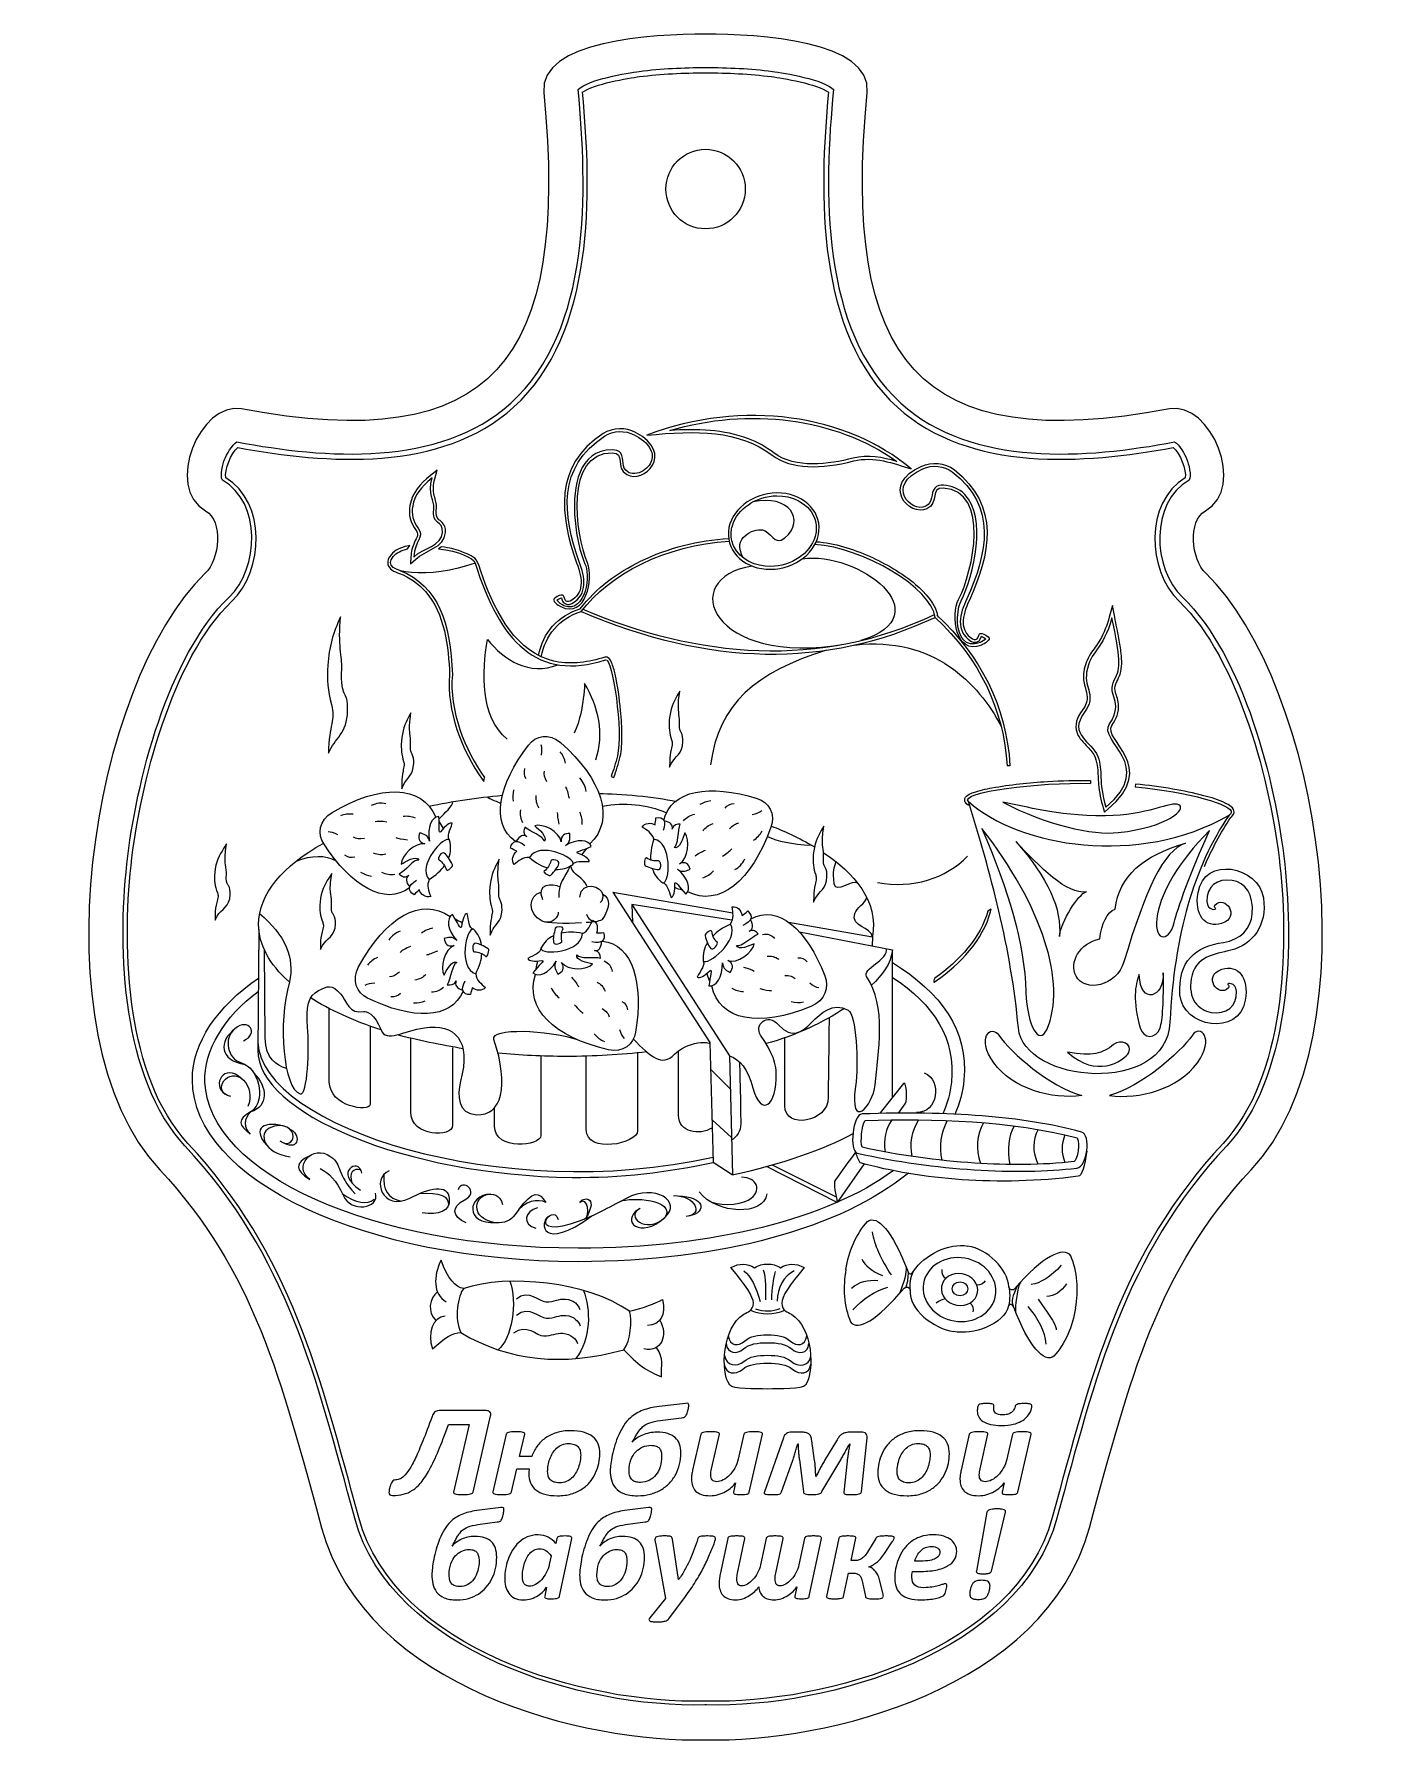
# Model space of a CAD drawing. Header units: millimetres. Extents: x -122 to 114, y -158 to 143.
import ezdxf

# ---------------------------------------------------------------- set-up
doc = ezdxf.new("R2010")
doc.units = ezdxf.units.MM
doc.header["$MEASUREMENT"] = 0
doc.layers.add('layer 1', color=7, linetype='Continuous')

msp = doc.modelspace()

# ---------------------------------------------------------------- linework, layer by layer
at = {"layer": 'layer 1', "color": 250, "lineweight": 20}
msp.add_ellipse((-3.5828, 115.5468), major_axis=(0, 6.9995), ratio=0.99707122, dxfattribs=at)
at = {"layer": 'layer 1', "color": 22, "lineweight": 20}
msp.add_ellipse((41.1798, -77.8719), major_axis=(1.3739, 0), ratio=0.88936604, dxfattribs=at)
at = {"layer": 'layer 1', "color": 250, "lineweight": 20}
msp.add_open_spline([(-3.5934, -157.1901), (-24.7977, -157.7254), (-63.3817, -148.2724), (-71.129, -119.9138), (-71.129, -119.9138), (-78.3491, -93.4846), (-82.9464, -74.7906), (-99.5917, -56.9316), (-99.5917, -56.9316), (-121.6867, -33.2253), (-111.6519, 28.6851), (-91.5829, 47.9697), (-91.5829, 47.9697), (-89.0711, 50.3834), (-88.4017, 57.2121), (-91.5249, 58.9546), (-91.5249, 58.9546), (-98.8672, 63.0509), (-92.4483, 78.2326), (-85.2413, 76.8838), (-85.2413, 76.8838), (-40.8622, 68.5782), (-27.5218, 85.1053), (-32.0233, 132.5463), (-32.0233, 132.5463), (-32.8886, 141.6669), (-12.8746, 142.7893), (-3.5934, 142.7893), (-3.5934, 142.7893), (5.6878, 142.7893), (25.7018, 141.6669), (24.8365, 132.5463), (24.8365, 132.5463), (20.335, 85.1053), (33.6754, 68.5782), (78.0545, 76.8838), (78.0545, 76.8838), (85.2615, 78.2326), (91.6804, 63.0509), (84.3381, 58.9546), (84.3381, 58.9546), (81.2149, 57.2121), (81.8843, 50.3834), (84.3961, 47.9697), (84.3961, 47.9697), (104.4651, 28.6851), (114.4999, -33.2253), (92.4049, -56.9316), (92.4049, -56.9316), (75.7596, -74.7906), (71.1623, -93.4846), (63.9422, -119.9138), (63.9422, -119.9138), (56.1949, -148.2724), (17.6109, -157.7254), (-3.5934, -157.1901)], degree=3, knots=[0, 0, 0, 0, 0.07142857, 0.07142857, 0.07142857, 0.07142857, 0.14285714, 0.14285714, 0.14285714, 0.14285714, 0.21428571, 0.21428571, 0.21428571, 0.21428571, 0.28571429, 0.28571429, 0.28571429, 0.28571429, 0.35714286, 0.35714286, 0.35714286, 0.35714286, 0.42857143, 0.42857143, 0.42857143, 0.42857143, 0.5, 0.5, 0.5, 0.5, 0.57142857, 0.57142857, 0.57142857, 0.57142857, 0.64285714, 0.64285714, 0.64285714, 0.64285714, 0.71428571, 0.71428571, 0.71428571, 0.71428571, 0.78571429, 0.78571429, 0.78571429, 0.78571429, 0.85714286, 0.85714286, 0.85714286, 0.85714286, 0.92857143, 0.92857143, 0.92857143, 0.92857143, 1, 1, 1, 1], dxfattribs=at)
at = {"layer": 'layer 1', "color": 22, "lineweight": 20}
for points, knots in [([(81.4948, 64.3349), (81.9644, 65.0621), (81.3734, 67.2955), (81.0937, 68.0071), (81.0937, 68.0071), (80.7868, 68.7879), (79.7967, 70.6115), (78.9343, 71.0658), (78.9343, 71.0658), (63.4337, 68.1881), (43.3989, 66.4985), (30.7468, 77.9156), (30.7468, 77.9156), (16.4928, 90.7781), (17.2655, 115.5359), (18.9133, 133.0356), (18.9133, 133.0356), (17.3655, 134.7781), (10.1925, 135.9845), (8.1835, 136.2418), (8.1835, 136.2418), (4.3197, 136.7369), (0.3535, 136.9197), (-3.5416, 136.9197), (-3.5416, 136.9197), (-7.4366, 136.9197), (-11.4028, 136.7369), (-15.2666, 136.2418), (-15.2666, 136.2418), (-17.2756, 135.9845), (-24.4488, 134.7781), (-25.9965, 133.0355), (-25.9965, 133.0355), (-24.3488, 115.5408), (-23.5745, 90.7794), (-37.8299, 77.9156), (-37.8299, 77.9156), (-50.482, 66.4985), (-70.5168, 68.1881), (-86.0175, 71.0658), (-86.0175, 71.0658), (-86.8798, 70.6115), (-87.8699, 68.7879), (-88.1768, 68.0071), (-88.1768, 68.0071), (-88.4565, 67.2955), (-89.0475, 65.0621), (-88.5779, 64.3349), (-88.5779, 64.3349), (-88.5735, 64.3323), (-88.5691, 64.3298), (-88.565, 64.3275), (-88.565, 64.3275), (-81.619, 60.4523), (-82.1209, 48.8334), (-87.3924, 43.7676), (-87.3924, 43.7676), (-98.1765, 33.4051), (-103.806, 11.2104), (-105.3823, -3.1796), (-105.3823, -3.1796), (-107.0459, -18.3658), (-106.2192, -40.8494), (-95.1697, -52.7046), (-95.1697, -52.7046), (-77.1089, -72.0824), (-72.0999, -93.3357), (-65.3077, -118.1984), (-65.3077, -118.1984), (-58.8461, -141.8507), (-25.1148, -151.6032), (-3.6921, -151.0624), (-3.6921, -151.0624), (-3.6921, -151.0624), (-3.5416, -151.0586), (-3.5416, -151.0586), (-3.5416, -151.0586), (-3.5416, -151.0586), (-3.391, -151.0624), (-3.391, -151.0624), (-3.391, -151.0624), (18.0317, -151.6032), (51.763, -141.8507), (58.2246, -118.1984), (58.2246, -118.1984), (65.0168, -93.3357), (70.0257, -72.0824), (88.0866, -52.7046), (88.0866, -52.7046), (99.1361, -40.8494), (99.9628, -18.3658), (98.2992, -3.1796), (98.2992, -3.1796), (96.7229, 11.2104), (91.0934, 33.4051), (80.3093, 43.7677), (80.3093, 43.7677), (75.0378, 48.8334), (74.5359, 60.4523), (81.4819, 64.3275), (81.4819, 64.3275), (81.486, 64.3298), (81.4904, 64.3323), (81.4948, 64.3349)], [0, 0, 0, 0, 0.03846154, 0.03846154, 0.03846154, 0.03846154, 0.07692308, 0.07692308, 0.07692308, 0.07692308, 0.11538462, 0.11538462, 0.11538462, 0.11538462, 0.15384615, 0.15384615, 0.15384615, 0.15384615, 0.19230769, 0.19230769, 0.19230769, 0.19230769, 0.23076923, 0.23076923, 0.23076923, 0.23076923, 0.26923077, 0.26923077, 0.26923077, 0.26923077, 0.30769231, 0.30769231, 0.30769231, 0.30769231, 0.34615385, 0.34615385, 0.34615385, 0.34615385, 0.38461538, 0.38461538, 0.38461538, 0.38461538, 0.42307692, 0.42307692, 0.42307692, 0.42307692, 0.46153846, 0.46153846, 0.46153846, 0.46153846, 0.5, 0.5, 0.5, 0.5, 0.53846154, 0.53846154, 0.53846154, 0.53846154, 0.57692308, 0.57692308, 0.57692308, 0.57692308, 0.61538462, 0.61538462, 0.61538462, 0.61538462, 0.65384615, 0.65384615, 0.65384615, 0.65384615, 0.69230769, 0.69230769, 0.69230769, 0.69230769, 0.73076923, 0.73076923, 0.73076923, 0.73076923, 0.76923077, 0.76923077, 0.76923077, 0.76923077, 0.80769231, 0.80769231, 0.80769231, 0.80769231, 0.84615385, 0.84615385, 0.84615385, 0.84615385, 0.88461538, 0.88461538, 0.88461538, 0.88461538, 0.92307692, 0.92307692, 0.92307692, 0.92307692, 0.96153846, 0.96153846, 0.96153846, 0.96153846, 1, 1, 1, 1]), ([(80.7876, 64.7495), (81.1, 66.08), (79.8296, 69.1729), (78.6961, 70.088), (78.6961, 70.088), (62.9617, 67.1968), (42.945, 65.6553), (30.1614, 77.1909), (30.1614, 77.1909), (15.7798, 90.1685), (16.3806, 114.7929), (18.0286, 132.5646), (18.0286, 132.5646), (16.1214, 134.0436), (9.9676, 135.0702), (8.0306, 135.3184), (8.0306, 135.3184), (4.2003, 135.8091), (0.2677, 135.9898), (-3.5934, 135.9898), (-3.5934, 135.9898), (-7.4545, 135.9898), (-11.3871, 135.8091), (-15.2174, 135.3184), (-15.2174, 135.3184), (-17.1544, 135.0702), (-23.3082, 134.0436), (-25.2154, 132.5646), (-25.2154, 132.5646), (-23.5674, 114.7929), (-22.9667, 90.1685), (-37.3482, 77.1909), (-37.3482, 77.1909), (-50.1318, 65.6553), (-70.1485, 67.1968), (-85.8829, 70.088), (-85.8829, 70.088), (-87.0164, 69.1729), (-88.2868, 66.08), (-87.9744, 64.7495), (-87.9744, 64.7495), (-80.8151, 60.4715), (-81.2982, 48.436), (-86.8925, 43.06), (-86.8925, 43.06), (-97.521, 32.847), (-103.0882, 10.7811), (-104.6413, -3.397), (-104.6413, -3.397), (-106.2757, -18.317), (-105.5027, -40.6324), (-94.6389, -52.2883), (-94.6389, -52.2883), (-76.4675, -71.7847), (-71.4237, -93.1035), (-64.5903, -118.117), (-64.5903, -118.117), (-58.2383, -141.3682), (-24.7829, -150.9233), (-3.764, -150.3928), (-3.764, -150.3928), (-3.764, -150.3928), (-3.5934, -150.3884), (-3.5934, -150.3884), (-3.5934, -150.3884), (-3.5934, -150.3884), (-3.4228, -150.3928), (-3.4228, -150.3928), (-3.4228, -150.3928), (17.5961, -150.9233), (51.0515, -141.3682), (57.4035, -118.117), (57.4035, -118.117), (64.2369, -93.1035), (69.2807, -71.7847), (87.4521, -52.2883), (87.4521, -52.2883), (98.3159, -40.6324), (99.0889, -18.317), (97.4545, -3.397), (97.4545, -3.397), (95.9014, 10.7811), (90.3342, 32.847), (79.7056, 43.06), (79.7056, 43.06), (74.1114, 48.436), (73.6283, 60.4715), (80.7876, 64.7495)], [0, 0, 0, 0, 0.04545455, 0.04545455, 0.04545455, 0.04545455, 0.09090909, 0.09090909, 0.09090909, 0.09090909, 0.13636364, 0.13636364, 0.13636364, 0.13636364, 0.18181818, 0.18181818, 0.18181818, 0.18181818, 0.22727273, 0.22727273, 0.22727273, 0.22727273, 0.27272727, 0.27272727, 0.27272727, 0.27272727, 0.31818182, 0.31818182, 0.31818182, 0.31818182, 0.36363636, 0.36363636, 0.36363636, 0.36363636, 0.40909091, 0.40909091, 0.40909091, 0.40909091, 0.45454545, 0.45454545, 0.45454545, 0.45454545, 0.5, 0.5, 0.5, 0.5, 0.54545455, 0.54545455, 0.54545455, 0.54545455, 0.59090909, 0.59090909, 0.59090909, 0.59090909, 0.63636364, 0.63636364, 0.63636364, 0.63636364, 0.68181818, 0.68181818, 0.68181818, 0.68181818, 0.72727273, 0.72727273, 0.72727273, 0.72727273, 0.77272727, 0.77272727, 0.77272727, 0.77272727, 0.81818182, 0.81818182, 0.81818182, 0.81818182, 0.86363636, 0.86363636, 0.86363636, 0.86363636, 0.90909091, 0.90909091, 0.90909091, 0.90909091, 0.95454545, 0.95454545, 0.95454545, 0.95454545, 1, 1, 1, 1]), ([(32.5637, 66.3288), (29.5081, 67.3127), (25.9787, 68.608), (22.4932, 67.7284), (22.4932, 67.7284), (16.6339, 66.2496), (11.545, 66.2017), (8.155, 68.7442), (8.155, 68.7442), (2.2086, 73.2039), (-5.1562, 73.0882), (-13.8938, 72.2609), (-13.8938, 72.2609), (2.9915, 78.6715), (21.3121, 75.881), (32.5637, 66.3288)], [0, 0, 0, 0, 0.25, 0.25, 0.25, 0.25, 0.5, 0.5, 0.5, 0.5, 0.75, 0.75, 0.75, 0.75, 1, 1, 1, 1]), ([(-9.8596, 73.0907), (-5.1913, 73.3794), (-0.312, 73.2718), (3.9604, 71.6267), (3.9604, 71.6267), (5.5703, 71.0068), (7.0722, 70.1806), (8.4535, 69.1446), (8.4535, 69.1446), (12.2535, 66.2947), (18.0952, 67.1339), (22.3716, 68.2132), (22.3716, 68.2132), (24.9846, 68.8727), (27.5652, 68.3742), (30.0811, 67.6355), (30.0811, 67.6355), (24.6083, 71.5699), (18.0278, 73.8904), (11.3812, 74.7854), (11.3812, 74.7854), (4.2863, 75.7407), (-2.9944, 75.1096), (-9.8596, 73.0907)], [0, 0, 0, 0, 0.16666667, 0.16666667, 0.16666667, 0.16666667, 0.33333333, 0.33333333, 0.33333333, 0.33333333, 0.5, 0.5, 0.5, 0.5, 0.66666667, 0.66666667, 0.66666667, 0.66666667, 0.83333333, 0.83333333, 0.83333333, 0.83333333, 1, 1, 1, 1]), ([(-29.0582, 42.1093), (-29.4928, 42.3238), (-30.7841, 43.1863), (-30.1191, 43.6013), (-30.1191, 43.6013), (-27.4521, 45.2652), (-29.2272, 42.5651), (-27.3715, 43.0616), (-27.3715, 43.0616), (-24.9616, 44.456), (-25.1529, 46.7586), (-26.2601, 49.8361), (-26.2601, 49.8361), (-29.2069, 58.0275), (-30.3545, 66.8168), (-21.6069, 72.5295), (-21.6069, 72.5295), (-19.8637, 73.6683), (-17.5479, 73.6292), (-15.8885, 72.7525), (-15.8885, 72.7525), (-8.7708, 68.9908), (-14.5201, 63.6171), (-17.4502, 65.3334), (-17.4502, 65.3334), (-19.5466, 66.5615), (-17.6459, 69.1856), (-19.9844, 69.1763), (-19.9844, 69.1763), (-28.3885, 69.1429), (-26.4653, 54.9415), (-24.3669, 49.8191), (-24.3669, 49.8191), (-23.2246, 47.0309), (-24.6066, 39.9121), (-29.0582, 42.1093)], [0, 0, 0, 0, 0.11111111, 0.11111111, 0.11111111, 0.11111111, 0.22222222, 0.22222222, 0.22222222, 0.22222222, 0.33333333, 0.33333333, 0.33333333, 0.33333333, 0.44444444, 0.44444444, 0.44444444, 0.44444444, 0.55555556, 0.55555556, 0.55555556, 0.55555556, 0.66666667, 0.66666667, 0.66666667, 0.66666667, 0.77777778, 0.77777778, 0.77777778, 0.77777778, 0.88888889, 0.88888889, 0.88888889, 0.88888889, 1, 1, 1, 1]), ([(-28.9223, 43.6426), (-29.1302, 43.5986), (-29.532, 43.3716), (-29.7514, 43.2401), (-29.7514, 43.2401), (-29.5628, 42.9981), (-28.6967, 42.3363), (-28.5109, 42.2446), (-28.5109, 42.2446), (-24.5302, 40.8433), (-23.7867, 48.0672), (-24.8281, 49.6291), (-24.8281, 49.6291), (-25.8771, 52.1899), (-26.4676, 55.5506), (-26.6247, 58.3022), (-26.6247, 58.3022), (-26.8924, 62.9922), (-26.0208, 69.6522), (-19.9864, 69.6762), (-19.9864, 69.6762), (-19.4222, 69.6784), (-18.8615, 69.5474), (-18.5096, 69.0689), (-18.5096, 69.0689), (-17.7737, 68.0685), (-18.5544, 66.5593), (-17.1987, 65.7652), (-17.1987, 65.7652), (-17.0696, 65.6895), (-16.9319, 65.6307), (-16.7885, 65.5884), (-16.7885, 65.5884), (-15.8046, 65.2986), (-14.6683, 65.7856), (-13.9522, 66.4598), (-13.9522, 66.4598), (-13.6373, 66.7562), (-13.3722, 67.1117), (-13.1968, 67.5085), (-13.1968, 67.5085), (-12.8694, 68.2489), (-12.9019, 69.0152), (-13.2535, 69.7412), (-13.2535, 69.7412), (-13.8057, 70.8812), (-15.0363, 71.737), (-16.121, 72.3101), (-16.121, 72.3101), (-17.709, 73.1493), (-19.8225, 73.0986), (-21.3348, 72.1106), (-21.3348, 72.1106), (-29.6745, 66.6642), (-28.7844, 58.3262), (-25.7912, 50.0058), (-25.7912, 50.0058), (-24.8135, 47.2884), (-24.1881, 44.3263), (-27.1225, 42.6286), (-27.1225, 42.6286), (-27.5525, 42.3793), (-28.2908, 42.4738), (-28.61, 42.8727), (-28.61, 42.8727), (-28.7964, 43.1054), (-28.8346, 43.3716), (-28.9223, 43.6426)], [0, 0, 0, 0, 0.05882353, 0.05882353, 0.05882353, 0.05882353, 0.11764706, 0.11764706, 0.11764706, 0.11764706, 0.17647059, 0.17647059, 0.17647059, 0.17647059, 0.23529412, 0.23529412, 0.23529412, 0.23529412, 0.29411765, 0.29411765, 0.29411765, 0.29411765, 0.35294118, 0.35294118, 0.35294118, 0.35294118, 0.41176471, 0.41176471, 0.41176471, 0.41176471, 0.47058824, 0.47058824, 0.47058824, 0.47058824, 0.52941176, 0.52941176, 0.52941176, 0.52941176, 0.58823529, 0.58823529, 0.58823529, 0.58823529, 0.64705882, 0.64705882, 0.64705882, 0.64705882, 0.70588235, 0.70588235, 0.70588235, 0.70588235, 0.76470588, 0.76470588, 0.76470588, 0.76470588, 0.82352941, 0.82352941, 0.82352941, 0.82352941, 0.88235294, 0.88235294, 0.88235294, 0.88235294, 0.94117647, 0.94117647, 0.94117647, 0.94117647, 1, 1, 1, 1]), ([(44.9526, 35.3533), (45.4039, 35.5373), (46.7654, 36.3082), (46.1378, 36.7677), (46.1378, 36.7677), (43.621, 38.6105), (45.16, 35.796), (43.3522, 36.419), (43.3522, 36.419), (41.0684, 37.9753), (41.4563, 40.2579), (42.8234, 43.25), (42.8234, 43.25), (46.4626, 51.2141), (48.3586, 59.8984), (40.1257, 66.1972), (40.1257, 66.1972), (38.4851, 67.4527), (36.1726, 67.5733), (34.4433, 66.8134), (34.4433, 66.8134), (27.0246, 63.5534), (32.2974, 57.7994), (35.3654, 59.3086), (35.3654, 59.3086), (37.5608, 60.3888), (35.8903, 63.1363), (38.221, 62.9656), (38.221, 62.9656), (46.5975, 62.3532), (43.465, 48.3262), (40.9345, 43.3636), (40.9345, 43.3636), (39.557, 40.6623), (40.3259, 33.4693), (44.9526, 35.3533)], [0, 0, 0, 0, 0.11111111, 0.11111111, 0.11111111, 0.11111111, 0.22222222, 0.22222222, 0.22222222, 0.22222222, 0.33333333, 0.33333333, 0.33333333, 0.33333333, 0.44444444, 0.44444444, 0.44444444, 0.44444444, 0.55555556, 0.55555556, 0.55555556, 0.55555556, 0.66666667, 0.66666667, 0.66666667, 0.66666667, 0.77777778, 0.77777778, 0.77777778, 0.77777778, 0.88888889, 0.88888889, 0.88888889, 0.88888889, 1, 1, 1, 1]), ([(45.7397, 36.4384), (45.5341, 36.5829), (45.152, 36.8372), (44.9516, 36.8924), (44.9516, 36.8924), (44.9191, 36.8167), (44.884, 36.7046), (44.8664, 36.6567), (44.8664, 36.6567), (44.5729, 35.8595), (43.9893, 35.6708), (43.1902, 35.9461), (43.1902, 35.9461), (43.1902, 35.9461), (43.1272, 35.9679), (43.1272, 35.9679), (43.1272, 35.9679), (43.1272, 35.9679), (43.072, 36.0054), (43.072, 36.0054), (43.072, 36.0054), (40.2671, 37.9169), (41.1777, 40.8484), (42.3702, 43.4583), (42.3702, 43.4583), (46.0172, 51.4395), (47.7223, 59.7564), (39.8233, 65.7997), (39.8233, 65.7997), (38.388, 66.8981), (36.2825, 67.0757), (34.6434, 66.3554), (34.6434, 66.3554), (27.8698, 63.379), (32.6584, 58.5339), (35.1459, 59.7575), (35.1459, 59.7575), (36.5716, 60.459), (35.9219, 62.0136), (36.7365, 62.961), (36.7365, 62.961), (37.1246, 63.4124), (37.6924, 63.5055), (38.2573, 63.4642), (38.2573, 63.4642), (39.684, 63.36), (40.9889, 62.8747), (42.0135, 61.8512), (42.0135, 61.8512), (45.997, 57.872), (43.6412, 47.5738), (41.3784, 43.1359), (41.3784, 43.1359), (40.8686, 42.1365), (40.6674, 40.3004), (40.7503, 39.198), (40.7503, 39.198), (40.9208, 36.927), (42.0343, 34.7046), (44.765, 35.8164), (44.765, 35.8164), (44.959, 35.8955), (45.53, 36.208), (45.7397, 36.4384)], [0, 0, 0, 0, 0.0625, 0.0625, 0.0625, 0.0625, 0.125, 0.125, 0.125, 0.125, 0.1875, 0.1875, 0.1875, 0.1875, 0.25, 0.25, 0.25, 0.25, 0.3125, 0.3125, 0.3125, 0.3125, 0.375, 0.375, 0.375, 0.375, 0.4375, 0.4375, 0.4375, 0.4375, 0.5, 0.5, 0.5, 0.5, 0.5625, 0.5625, 0.5625, 0.5625, 0.625, 0.625, 0.625, 0.625, 0.6875, 0.6875, 0.6875, 0.6875, 0.75, 0.75, 0.75, 0.75, 0.8125, 0.8125, 0.8125, 0.8125, 0.875, 0.875, 0.875, 0.875, 0.9375, 0.9375, 0.9375, 0.9375, 1, 1, 1, 1]), ([(-51.2191, 64.6073), (-51.4969, 63.5699), (-51.5362, 62.6432), (-51.2967, 61.5987), (-51.2967, 61.5987), (-51.1367, 60.9011), (-50.8221, 60.1306), (-50.9138, 59.4105), (-50.9138, 59.4105), (-50.9756, 58.9248), (-51.0265, 58.2105), (-50.7809, 57.7608), (-50.7809, 57.7608), (-50.6257, 57.477), (-50.3447, 57.3008), (-50.1052, 57.0962), (-50.1052, 57.0962), (-49.4736, 56.5563), (-49.303, 55.9461), (-49.3454, 55.1263), (-49.3454, 55.1263), (-49.4835, 52.4458), (-52.9769, 51.988), (-54.5683, 50.4647), (-54.5683, 50.4647), (-54.5683, 50.4647), (-55.4613, 49.6099), (-55.4613, 49.6099), (-55.4613, 49.6099), (-55.4613, 49.6099), (-55.4106, 50.847), (-55.4106, 50.847), (-55.4106, 50.847), (-55.3724, 51.7764), (-55.1821, 52.5917), (-54.7875, 53.4314), (-54.7875, 53.4314), (-54.6295, 53.7676), (-54.2817, 54.3382), (-54.2337, 54.6932), (-54.2337, 54.6932), (-54.1928, 54.9952), (-54.35, 55.2793), (-54.5148, 55.5197), (-54.5148, 55.5197), (-55.4909, 56.944), (-55.8977, 58.1854), (-55.5921, 59.9033), (-55.5921, 59.9033), (-55.187, 62.1824), (-53.7487, 63.6997), (-52.0166, 65.1236), (-52.0166, 65.1236), (-52.0166, 65.1236), (-50.8165, 66.1102), (-50.8165, 66.1102), (-50.8165, 66.1102), (-50.8165, 66.1102), (-51.2191, 64.6073), (-51.2191, 64.6073)], [0, 0, 0, 0, 0.06666667, 0.06666667, 0.06666667, 0.06666667, 0.13333333, 0.13333333, 0.13333333, 0.13333333, 0.2, 0.2, 0.2, 0.2, 0.26666667, 0.26666667, 0.26666667, 0.26666667, 0.33333333, 0.33333333, 0.33333333, 0.33333333, 0.4, 0.4, 0.4, 0.4, 0.46666667, 0.46666667, 0.46666667, 0.46666667, 0.53333333, 0.53333333, 0.53333333, 0.53333333, 0.6, 0.6, 0.6, 0.6, 0.66666667, 0.66666667, 0.66666667, 0.66666667, 0.73333333, 0.73333333, 0.73333333, 0.73333333, 0.8, 0.8, 0.8, 0.8, 0.86666667, 0.86666667, 0.86666667, 0.86666667, 0.93333333, 0.93333333, 0.93333333, 0.93333333, 1, 1, 1, 1]), ([(-54.9125, 50.8264), (-54.7877, 53.8671), (-52.9574, 54.1298), (-54.1039, 55.8029), (-54.1039, 55.8029), (-55.0738, 57.2182), (-55.3665, 58.3249), (-55.1014, 59.8155), (-55.1014, 59.8155), (-54.7674, 61.6942), (-53.7047, 63.0894), (-51.7005, 64.737), (-51.7005, 64.737), (-52.4591, 61.9052), (-51.2579, 60.6554), (-51.4083, 59.4738), (-51.4083, 59.4738), (-51.8232, 56.2127), (-49.7226, 57.4886), (-49.8432, 55.1521), (-49.8432, 55.1521), (-49.9629, 52.8285), (-53.2658, 52.4026), (-54.9125, 50.8264)], [0, 0, 0, 0, 0.16666667, 0.16666667, 0.16666667, 0.16666667, 0.33333333, 0.33333333, 0.33333333, 0.33333333, 0.5, 0.5, 0.5, 0.5, 0.66666667, 0.66666667, 0.66666667, 0.66666667, 0.83333333, 0.83333333, 0.83333333, 0.83333333, 1, 1, 1, 1]), ([(8.9534, 62.0985), (13.3512, 62.1391), (16.6733, 59.1654), (16.3717, 55.4583), (16.3717, 55.4583), (16.0701, 51.7511), (12.259, 48.7117), (7.8612, 48.6711), (7.8612, 48.6711), (3.4636, 48.6306), (0.1416, 51.6042), (0.4432, 55.3114), (0.4432, 55.3114), (0.7448, 59.0187), (4.5559, 62.0579), (8.9534, 62.0985)], [0, 0, 0, 0, 0.25, 0.25, 0.25, 0.25, 0.5, 0.5, 0.5, 0.5, 0.75, 0.75, 0.75, 0.75, 1, 1, 1, 1]), ([(8.958, 61.5986), (7.182, 61.5822), (5.4086, 61.0449), (3.9415, 60.0361), (3.9415, 60.0361), (2.6379, 59.1395), (1.5637, 57.8517), (1.1278, 56.3087), (1.1278, 56.3087), (1.0321, 55.9697), (0.9686, 55.6221), (0.94, 55.2707), (0.94, 55.2707), (0.8712, 54.4245), (1.0097, 53.5825), (1.3557, 52.807), (1.3557, 52.807), (2.4679, 50.3136), (5.2624, 49.1471), (7.8566, 49.171), (7.8566, 49.171), (9.6327, 49.1874), (11.4062, 49.7247), (12.8733, 50.7337), (12.8733, 50.7337), (14.1771, 51.6303), (15.2513, 52.9181), (15.687, 54.4612), (15.687, 54.4612), (15.7828, 54.8002), (15.8462, 55.1477), (15.8748, 55.499), (15.8748, 55.499), (15.9436, 56.345), (15.8052, 57.1869), (15.4594, 57.9623), (15.4594, 57.9623), (14.3472, 60.456), (11.5524, 61.6226), (8.958, 61.5986)], [0, 0, 0, 0, 0.1, 0.1, 0.1, 0.1, 0.2, 0.2, 0.2, 0.2, 0.3, 0.3, 0.3, 0.3, 0.4, 0.4, 0.4, 0.4, 0.5, 0.5, 0.5, 0.5, 0.6, 0.6, 0.6, 0.6, 0.7, 0.7, 0.7, 0.7, 0.8, 0.8, 0.8, 0.8, 0.9, 0.9, 0.9, 0.9, 1, 1, 1, 1]), ([(3.0605, 50.6712), (0.9523, 54.3031), (4.839, 55.8244), (6.4061, 55.6188), (6.4061, 55.6188), (7.8907, 55.4241), (8.511, 52.6871), (10.3486, 54.2043), (10.3486, 54.2043), (14.1288, 57.3255), (11.0535, 61.9418), (4.7545, 60.5205)], [0, 0, 0, 0, 0.33333333, 0.33333333, 0.33333333, 0.33333333, 0.66666667, 0.66666667, 0.66666667, 0.66666667, 1, 1, 1, 1]), ([(-32.9413, 33.5089), (-32.228, 37.5514), (-29.5373, 40.491), (-25.6209, 41.7155), (-25.6209, 41.7155), (-22.8337, 45.3842), (-19.1231, 48.0817), (-15.0146, 50.0891), (-15.0146, 50.0891), (-10.1834, 52.4494), (-4.8226, 53.7929), (0.5376, 54.0983)], [0, 0, 0, 0, 0.33333333, 0.33333333, 0.33333333, 0.33333333, 0.66666667, 0.66666667, 0.66666667, 0.66666667, 1, 1, 1, 1]), ([(-44.1088, 49.7779), (-39.7643, 35.8481), (-33.187, 28.904), (-21.1572, 32.7485), (-21.1572, 32.7485), (-19.9269, 33.1415), (-18.0642, 20.0525), (-19.0909, 15.8559), (-19.0909, 15.8559), (-19.3971, 14.6036), (-19.7657, 13.3712), (-20.2014, 12.2311), (-20.2014, 12.2311), (-20.2014, 12.2311), (-19.7359, 12.0522), (-19.7359, 12.0522), (-19.7359, 12.0522), (-19.2779, 13.2506), (-18.9115, 14.4907), (-18.6067, 15.7368), (-18.6067, 15.7368), (-18.3365, 16.8411), (-18.2955, 18.165), (-18.2948, 19.2997), (-18.2948, 19.2997), (-18.294, 20.8181), (-18.389, 22.3497), (-18.5321, 23.861), (-18.5321, 23.861), (-18.7313, 25.9632), (-19.0244, 28.1501), (-19.4955, 30.2093), (-19.4955, 30.2093), (-19.6522, 30.8939), (-19.8417, 31.6507), (-20.1185, 32.2968), (-20.1185, 32.2968), (-20.3182, 32.7631), (-20.6929, 33.4215), (-21.3085, 33.2248), (-21.3085, 33.2248), (-24.1301, 32.3231), (-27.1023, 31.8754), (-29.9609, 32.4659), (-29.9609, 32.4659), (-30.8275, 32.6597), (-31.6649, 32.915), (-32.4757, 33.2842), (-32.4757, 33.2842), (-38.4214, 35.9913), (-41.6041, 43.5497), (-43.4892, 49.471), (-43.4892, 49.471), (-43.4892, 49.471), (-43.9088, 50.3645), (-43.9088, 50.3645), (-43.9088, 50.3645), (-44.5065, 51.0209), (-45.7796, 51.5176), (-46.4475, 51.7581), (-46.4475, 51.7581), (-48.0245, 52.3259), (-48.3816, 52.4188), (-50.0457, 52.6046), (-50.0457, 52.6046), (-50.0457, 52.6046), (-50.5658, 52.285), (-50.5658, 52.285), (-50.5658, 52.285), (-47.0379, 51.8911), (-44.4824, 50.708), (-44.1088, 49.7779), (-44.1088, 49.7779), (-52.0717, 46.888), (-61.2019, 47.7928), (-58.5288, 50.9203), (-58.5288, 50.9203), (-57.952, 51.5953), (-57.0644, 52.0241), (-56.007, 52.2647), (-56.007, 52.2647), (-56.007, 52.2647), (-55.6311, 52.8629), (-55.6311, 52.8629), (-55.6311, 52.8629), (-55.6311, 52.8629), (-56.1173, 52.7523), (-56.1173, 52.7523), (-56.1173, 52.7523), (-57.1545, 52.5163), (-58.2009, 52.0722), (-58.9073, 51.2457), (-58.9073, 51.2457), (-59.3114, 50.7729), (-59.6187, 50.1756), (-59.4603, 49.538), (-59.4603, 49.538), (-59.2601, 48.7326), (-58.4255, 48.2484), (-57.4329, 47.9581), (-57.4329, 47.9581), (-55.6825, 47.2296), (-54.1397, 46.196), (-52.8722, 44.7711), (-52.8722, 44.7711), (-49.4757, 40.9527), (-48.7766, 35.0275), (-48.6145, 30.1185), (-48.6145, 30.1185), (-49.2081, 23.9728), (-46.456, 16.6804), (-42.8724, 11.7823), (-42.8724, 11.7823), (-42.8724, 11.7823), (-42.5775, 11.3792), (-42.5775, 11.3792), (-42.5775, 11.3792), (-42.5775, 11.3792), (-42.4705, 12.0781), (-42.4705, 12.0781)], [0, 0, 0, 0, 0.03333333, 0.03333333, 0.03333333, 0.03333333, 0.06666667, 0.06666667, 0.06666667, 0.06666667, 0.1, 0.1, 0.1, 0.1, 0.13333333, 0.13333333, 0.13333333, 0.13333333, 0.16666667, 0.16666667, 0.16666667, 0.16666667, 0.2, 0.2, 0.2, 0.2, 0.23333333, 0.23333333, 0.23333333, 0.23333333, 0.26666667, 0.26666667, 0.26666667, 0.26666667, 0.3, 0.3, 0.3, 0.3, 0.33333333, 0.33333333, 0.33333333, 0.33333333, 0.36666667, 0.36666667, 0.36666667, 0.36666667, 0.4, 0.4, 0.4, 0.4, 0.43333333, 0.43333333, 0.43333333, 0.43333333, 0.46666667, 0.46666667, 0.46666667, 0.46666667, 0.5, 0.5, 0.5, 0.5, 0.53333333, 0.53333333, 0.53333333, 0.53333333, 0.56666667, 0.56666667, 0.56666667, 0.56666667, 0.6, 0.6, 0.6, 0.6, 0.63333333, 0.63333333, 0.63333333, 0.63333333, 0.66666667, 0.66666667, 0.66666667, 0.66666667, 0.7, 0.7, 0.7, 0.7, 0.73333333, 0.73333333, 0.73333333, 0.73333333, 0.76666667, 0.76666667, 0.76666667, 0.76666667, 0.8, 0.8, 0.8, 0.8, 0.83333333, 0.83333333, 0.83333333, 0.83333333, 0.86666667, 0.86666667, 0.86666667, 0.86666667, 0.9, 0.9, 0.9, 0.9, 0.93333333, 0.93333333, 0.93333333, 0.93333333, 0.96666667, 0.96666667, 0.96666667, 0.96666667, 1, 1, 1, 1]), ([(-32.4757, 33.2841), (-31.817, 37.017), (-29.3321, 40.0316), (-25.4725, 41.2383), (-25.4725, 41.2383), (-2.9334, 31.6753), (17.6055, 31.2354), (36.7883, 40.2191), (36.7883, 40.2191), (36.2234, 45.3825), (24.1415, 52.4827), (15.6487, 53.0468)], [0, 0, 0, 0, 0.33333333, 0.33333333, 0.33333333, 0.33333333, 0.66666667, 0.66666667, 0.66666667, 0.66666667, 1, 1, 1, 1]), ([(15.883, 53.5311), (19.1041, 53.3172), (22.3048, 52.2572), (25.247, 50.9584), (25.247, 50.9584), (28.0858, 49.7053), (30.9892, 48.0299), (33.3611, 46.0154), (33.3611, 46.0154), (34.98, 44.6405), (37.0406, 42.4967), (37.2838, 40.2736)], [0, 0, 0, 0, 0.33333333, 0.33333333, 0.33333333, 0.33333333, 0.66666667, 0.66666667, 0.66666667, 0.66666667, 1, 1, 1, 1]), ([(-57.3572, 48.4673), (-50.5835, 45.7118), (-48.415, 39.3058), (-48.1152, 30.1023), (-48.1152, 30.1023), (-48.7229, 23.9391), (-45.8754, 16.7319), (-42.4705, 12.0781)], [0, 0, 0, 0, 0.5, 0.5, 0.5, 0.5, 1, 1, 1, 1]), ([(68.3965, 40.2305), (68.6457, 38.9984), (68.895, 37.7649), (69.1203, 36.5282), (69.1203, 36.5282), (69.2818, 35.6417), (69.4343, 34.7458), (69.534, 33.85), (69.534, 33.85), (69.6691, 32.637), (69.7085, 31.4317), (69.3362, 30.2544), (69.3362, 30.2544), (69.1881, 29.7858), (68.9839, 29.343), (68.7487, 28.9124), (68.7487, 28.9124), (68.4614, 28.3868), (68.3699, 27.9118), (68.4756, 27.3224), (68.4756, 27.3224), (68.5398, 26.9642), (68.6613, 26.6104), (68.7674, 26.2626), (68.7674, 26.2626), (68.9005, 25.8262), (69.0116, 25.3981), (69.0537, 24.9419), (69.0537, 24.9419), (69.1803, 23.5694), (68.637, 22.3377), (67.8928, 21.2174), (67.8928, 21.2174), (66.1698, 18.6237), (76.3113, 14.1065), (67.1706, 6.4653), (67.1706, 6.4653), (67.1706, 6.4653), (66.5977, 5.9863), (66.5977, 5.9863), (66.5977, 5.9863), (66.5977, 5.9863), (66.3756, 6.7004), (66.3756, 6.7004), (66.3756, 6.7004), (65.9491, 8.0719), (65.6645, 9.4303), (65.5413, 10.8614), (65.5413, 10.8614), (65.4588, 11.8187), (65.4659, 12.7885), (65.3645, 13.7401), (65.3645, 13.7401), (65.2957, 14.3859), (65.1665, 14.9909), (64.9402, 15.6007), (64.9402, 15.6007), (64.6835, 16.2926), (64.1485, 16.8839), (63.647, 17.4093), (63.647, 17.4093), (62.9411, 18.1488), (62.1313, 18.908), (61.7573, 19.8827), (61.7573, 19.8827), (61.2062, 21.3194), (61.8271, 22.6834), (62.6825, 23.8457), (62.6825, 23.8457), (63.3253, 24.7191), (63.6743, 25.5293), (63.4911, 26.6195), (63.4911, 26.6195), (63.394, 27.1979), (63.1941, 27.7688), (63.0645, 28.3433), (63.0645, 28.3433), (62.8884, 29.1238), (62.8393, 29.8573), (62.9637, 30.6519), (62.9637, 30.6519), (63.1477, 31.8269), (63.4998, 32.779), (64.1346, 33.7802), (64.1346, 33.7802), (64.6594, 34.6077), (65.2655, 35.3632), (65.7698, 36.2119), (65.7698, 36.2119), (66.5247, 37.4824), (67.0362, 38.8411), (67.4274, 40.264), (67.4274, 40.264), (67.4274, 40.264), (67.982, 42.281), (67.982, 42.281), (67.982, 42.281), (67.982, 42.281), (68.3965, 40.2305), (68.3965, 40.2305)], [0, 0, 0, 0, 0.04, 0.04, 0.04, 0.04, 0.08, 0.08, 0.08, 0.08, 0.12, 0.12, 0.12, 0.12, 0.16, 0.16, 0.16, 0.16, 0.2, 0.2, 0.2, 0.2, 0.24, 0.24, 0.24, 0.24, 0.28, 0.28, 0.28, 0.28, 0.32, 0.32, 0.32, 0.32, 0.36, 0.36, 0.36, 0.36, 0.4, 0.4, 0.4, 0.4, 0.44, 0.44, 0.44, 0.44, 0.48, 0.48, 0.48, 0.48, 0.52, 0.52, 0.52, 0.52, 0.56, 0.56, 0.56, 0.56, 0.6, 0.6, 0.6, 0.6, 0.64, 0.64, 0.64, 0.64, 0.68, 0.68, 0.68, 0.68, 0.72, 0.72, 0.72, 0.72, 0.76, 0.76, 0.76, 0.76, 0.8, 0.8, 0.8, 0.8, 0.84, 0.84, 0.84, 0.84, 0.88, 0.88, 0.88, 0.88, 0.92, 0.92, 0.92, 0.92, 0.96, 0.96, 0.96, 0.96, 1, 1, 1, 1]), ([(-69.9201, 16.3066), (-69.8369, 21.5515), (-68.6165, 22.0047), (-69.381, 24.8906), (-69.381, 24.8906), (-70.0277, 27.3318), (-70.2229, 29.2408), (-70.0461, 31.8119), (-70.0461, 31.8119), (-69.8234, 35.0525), (-69.1148, 37.4591), (-67.7784, 40.301), (-67.7784, 40.301), (-68.2843, 35.4165), (-67.4833, 33.2608), (-67.5836, 31.2226), (-67.5836, 31.2226), (-67.8603, 25.5975), (-66.4597, 27.7982), (-66.54, 23.7681), (-66.54, 23.7681), (-66.6199, 19.7599), (-68.8222, 19.0254), (-69.9201, 16.3066)], [0, 0, 0, 0, 0.16666667, 0.16666667, 0.16666667, 0.16666667, 0.33333333, 0.33333333, 0.33333333, 0.33333333, 0.5, 0.5, 0.5, 0.5, 0.66666667, 0.66666667, 0.66666667, 0.66666667, 0.83333333, 0.83333333, 0.83333333, 0.83333333, 1, 1, 1, 1]), ([(37.1257, 40.5871), (44.8079, 33.5027), (49.2813, 24.5708), (49.9705, 14.1355), (49.9705, 14.1355), (49.9705, 14.1355), (49.473, 14.1025), (49.473, 14.1025)], [0, 0, 0, 0, 0.5, 0.5, 0.5, 0.5, 1, 1, 1, 1]), ([(66.8515, 6.8493), (65.439, 11.3907), (66.387, 13.1352), (65.4074, 15.7751), (65.4074, 15.7751), (64.4183, 18.441), (60.0943, 19.4871), (63.0836, 23.5488), (63.0836, 23.5488), (65.2505, 26.4931), (62.9962, 27.637), (63.4561, 30.5743), (63.4561, 30.5743), (64.0536, 34.39), (66.3118, 34.3251), (67.908, 40.1311), (67.908, 40.1311), (69.3403, 33.0479), (69.5666, 31.4497), (68.3115, 29.1527), (68.3115, 29.1527), (66.883, 26.5383), (70.1645, 25.5387), (67.478, 21.4946), (67.478, 21.4946), (65.3557, 18.3), (75.8166, 14.3438), (66.8515, 6.8493)], [0, 0, 0, 0, 0.14285714, 0.14285714, 0.14285714, 0.14285714, 0.28571429, 0.28571429, 0.28571429, 0.28571429, 0.42857143, 0.42857143, 0.42857143, 0.42857143, 0.57142857, 0.57142857, 0.57142857, 0.57142857, 0.71428571, 0.71428571, 0.71428571, 0.71428571, 0.85714286, 0.85714286, 0.85714286, 0.85714286, 1, 1, 1, 1]), ([(-38.4532, 18.7894), (-43.3006, 22.6266), (-42.895, 30.654), (-41.9618, 36.3481), (-41.9618, 36.3481), (-39.0194, 32.7144), (-34.5765, 29.8203), (-29.5607, 31.8822)], [0, 0, 0, 0, 0.5, 0.5, 0.5, 0.5, 1, 1, 1, 1]), ([(-22.8964, 15.1774), (-21.3278, 19.7512), (-22.422, 24.4627), (-24.8666, 28.5912), (-24.8666, 28.5912), (-25.0581, 24.8726), (-25.6841, 21.9473), (-26.7204, 19.8562)], [0, 0, 0, 0, 0.5, 0.5, 0.5, 0.5, 1, 1, 1, 1]), ([(-8.2816, 26.0323), (-8.3884, 25.1918), (-8.4036, 24.4409), (-8.3115, 23.5947), (-8.3115, 23.5947), (-8.2499, 23.0295), (-8.129, 22.4052), (-8.1643, 21.8218), (-8.1643, 21.8218), (-8.188, 21.4281), (-8.2077, 20.8495), (-8.1132, 20.4852), (-8.1132, 20.4852), (-8.0535, 20.2552), (-7.9455, 20.1124), (-7.8533, 19.9466), (-7.8533, 19.9466), (-7.6106, 19.5093), (-7.5449, 19.0147), (-7.5612, 18.3505), (-7.5612, 18.3505), (-7.6143, 16.1788), (-8.9575, 15.8078), (-9.5693, 14.5737), (-9.5693, 14.5737), (-9.5693, 14.5737), (-9.9128, 13.8811), (-9.9128, 13.8811), (-9.9128, 13.8811), (-9.9128, 13.8811), (-9.8931, 14.8834), (-9.8931, 14.8834), (-9.8931, 14.8834), (-9.8786, 15.6364), (-9.8054, 16.297), (-9.6536, 16.9773), (-9.6536, 16.9773), (-9.5929, 17.2497), (-9.4592, 17.7121), (-9.4407, 17.9998), (-9.4407, 17.9998), (-9.425, 18.2444), (-9.4854, 18.4745), (-9.5488, 18.6693), (-9.5488, 18.6693), (-9.9241, 19.8233), (-10.0805, 20.8292), (-9.963, 22.221), (-9.963, 22.221), (-9.8073, 24.0677), (-9.2542, 25.2971), (-8.5882, 26.4507), (-8.5882, 26.4507), (-8.5882, 26.4507), (-8.1268, 27.25), (-8.1268, 27.25), (-8.1268, 27.25), (-8.1268, 27.25), (-8.2816, 26.0323), (-8.2816, 26.0323)], [0, 0, 0, 0, 0.06666667, 0.06666667, 0.06666667, 0.06666667, 0.13333333, 0.13333333, 0.13333333, 0.13333333, 0.2, 0.2, 0.2, 0.2, 0.26666667, 0.26666667, 0.26666667, 0.26666667, 0.33333333, 0.33333333, 0.33333333, 0.33333333, 0.4, 0.4, 0.4, 0.4, 0.46666667, 0.46666667, 0.46666667, 0.46666667, 0.53333333, 0.53333333, 0.53333333, 0.53333333, 0.6, 0.6, 0.6, 0.6, 0.66666667, 0.66666667, 0.66666667, 0.66666667, 0.73333333, 0.73333333, 0.73333333, 0.73333333, 0.8, 0.8, 0.8, 0.8, 0.86666667, 0.86666667, 0.86666667, 0.86666667, 0.93333333, 0.93333333, 0.93333333, 0.93333333, 1, 1, 1, 1]), ([(-55.569, 22.2326), (-55.6647, 21.392), (-55.6783, 20.6412), (-55.5957, 19.7949), (-55.5957, 19.7949), (-55.5406, 19.2298), (-55.4322, 18.6054), (-55.4638, 18.0221), (-55.4638, 18.0221), (-55.4851, 17.6284), (-55.5027, 17.0497), (-55.418, 16.6855), (-55.418, 16.6855), (-55.3645, 16.4555), (-55.2677, 16.3127), (-55.1852, 16.1469), (-55.1852, 16.1469), (-54.9675, 15.7095), (-54.9087, 15.215), (-54.9234, 14.5508), (-54.9234, 14.5508), (-54.9709, 12.3791), (-56.1747, 12.0081), (-56.7231, 10.774), (-56.7231, 10.774), (-56.7231, 10.774), (-57.0308, 10.0813), (-57.0308, 10.0813), (-57.0308, 10.0813), (-57.0308, 10.0813), (-57.0133, 11.0836), (-57.0133, 11.0836), (-57.0133, 11.0836), (-57.0002, 11.8367), (-56.9346, 12.4972), (-56.7986, 13.1776), (-56.7986, 13.1776), (-56.7442, 13.45), (-56.6244, 13.9123), (-56.6078, 14.2), (-56.6078, 14.2), (-56.5937, 14.4446), (-56.6479, 14.6748), (-56.7046, 14.8696), (-56.7046, 14.8696), (-57.041, 16.0236), (-57.1812, 17.0294), (-57.0759, 18.4212), (-57.0759, 18.4212), (-56.9363, 20.2679), (-56.4407, 21.4973), (-55.8438, 22.6509), (-55.8438, 22.6509), (-55.8438, 22.6509), (-55.4302, 23.4503), (-55.4302, 23.4503), (-55.4302, 23.4503), (-55.4302, 23.4503), (-55.569, 22.2326), (-55.569, 22.2326)], [0, 0, 0, 0, 0.06666667, 0.06666667, 0.06666667, 0.06666667, 0.13333333, 0.13333333, 0.13333333, 0.13333333, 0.2, 0.2, 0.2, 0.2, 0.26666667, 0.26666667, 0.26666667, 0.26666667, 0.33333333, 0.33333333, 0.33333333, 0.33333333, 0.4, 0.4, 0.4, 0.4, 0.46666667, 0.46666667, 0.46666667, 0.46666667, 0.53333333, 0.53333333, 0.53333333, 0.53333333, 0.6, 0.6, 0.6, 0.6, 0.66666667, 0.66666667, 0.66666667, 0.66666667, 0.73333333, 0.73333333, 0.73333333, 0.73333333, 0.8, 0.8, 0.8, 0.8, 0.86666667, 0.86666667, 0.86666667, 0.86666667, 0.93333333, 0.93333333, 0.93333333, 0.93333333, 1, 1, 1, 1]), ([(-37.031, 0.8217), (-41.4766, 4.0007), (-40.0478, 10.7437), (-34.7446, 17.7646), (-34.7446, 17.7646), (-33.4573, 19.469), (-31.1182, 19.9736), (-29.091, 18.1883), (-29.091, 18.1883), (-21.753, 11.726), (-19.3811, 4.6709), (-23.9515, 0.3767)], [0, 0, 0, 0, 0.33333333, 0.33333333, 0.33333333, 0.33333333, 0.66666667, 0.66666667, 0.66666667, 0.66666667, 1, 1, 1, 1]), ([(-55.6594, -7.3471), (-60.0576, -10.5942), (-65.8745, -7.0406), (-70.6976, 0.3286), (-70.6976, 0.3286), (-71.8685, 2.1176), (-71.5819, 4.5301), (-69.2639, 5.9022), (-69.2639, 5.9022), (-60.8731, 10.8694), (-53.5362, 10.8694), (-51.0154, 5.0863)], [0, 0, 0, 0, 0.33333333, 0.33333333, 0.33333333, 0.33333333, 0.66666667, 0.66666667, 0.66666667, 0.66666667, 1, 1, 1, 1]), ([(-10.9301, 4.5598), (-9.5724, 9.909), (-2.8601, 10.9316), (5.4758, 8.3682), (5.4758, 8.3682), (7.4995, 7.7461), (8.7898, 5.7002), (7.8617, 3.1425), (7.8617, 3.1425), (4.5021, -6.1163), (-1.1561, -10.8624), (-6.7229, -8.0332)], [0, 0, 0, 0, 0.33333333, 0.33333333, 0.33333333, 0.33333333, 0.66666667, 0.66666667, 0.66666667, 0.66666667, 1, 1, 1, 1]), ([(42.6763, 7.1076), (42.6763, 7.1076), (42.3123, 7.4492), (42.3123, 7.4492), (42.3123, 7.4492), (42.1295, 7.6208), (42.0061, 7.8403), (42.0056, 8.0966), (42.0056, 8.0966), (42.0041, 8.8273), (42.9756, 9.2143), (43.5411, 9.4181), (43.5411, 9.4181), (44.5685, 9.7882), (45.7304, 10.0276), (46.8029, 10.2266), (46.8029, 10.2266), (49.9839, 10.8169), (53.3224, 11.1451), (56.5496, 11.3515), (56.5496, 11.3515), (59.0624, 11.5121), (61.6089, 11.5969), (64.1262, 11.5256), (64.1262, 11.5256), (64.1262, 11.5256), (64.1122, 11.0258), (64.1122, 11.0258)], [0, 0, 0, 0, 0.14285714, 0.14285714, 0.14285714, 0.14285714, 0.28571429, 0.28571429, 0.28571429, 0.28571429, 0.42857143, 0.42857143, 0.42857143, 0.42857143, 0.57142857, 0.57142857, 0.57142857, 0.57142857, 0.71428571, 0.71428571, 0.71428571, 0.71428571, 0.85714286, 0.85714286, 0.85714286, 0.85714286, 1, 1, 1, 1]), ([(84.189, -3.582), (85.4677, -0.5611), (87.0101, 2.3397), (88.8212, 5.0392), (88.8212, 5.0392), (88.9866, 5.2753), (89.3167, 5.5214), (89.3904, 5.886), (89.3904, 5.886), (89.4562, 6.704), (88.4369, 7.2656), (87.8206, 7.566), (87.8206, 7.566), (86.6721, 8.1258), (85.3153, 8.5284), (84.0834, 8.8572), (84.0834, 8.8572), (82.2938, 9.3348), (80.4628, 9.7067), (78.6379, 10.0202), (78.6379, 10.0202), (76.4549, 10.3952), (74.2537, 10.6854), (72.0497, 10.9025), (72.0497, 10.9025), (72.0497, 10.9025), (72.0009, 10.4049), (72.0009, 10.4049)], [0, 0, 0, 0, 0.14285714, 0.14285714, 0.14285714, 0.14285714, 0.28571429, 0.28571429, 0.28571429, 0.28571429, 0.42857143, 0.42857143, 0.42857143, 0.42857143, 0.57142857, 0.57142857, 0.57142857, 0.57142857, 0.71428571, 0.71428571, 0.71428571, 0.71428571, 0.85714286, 0.85714286, 0.85714286, 0.85714286, 1, 1, 1, 1]), ([(72.0009, 10.4049), (81.435, 9.4759), (89.3425, 7.3013), (88.8751, 5.8332), (88.8751, 5.8332), (88.8313, 5.6951), (88.7132, 5.5633), (88.5155, 5.4394)], [0, 0, 0, 0, 0.5, 0.5, 0.5, 0.5, 1, 1, 1, 1]), ([(88.5155, 5.4394), (72.605, -3.7265), (51.5845, -0.1227), (42.6529, 7.8143), (42.6529, 7.8143), (46.5162, -4.4349), (50.2011, -18.1173), (51.4391, -31.9954), (51.4391, -31.9954), (52.3049, -41.7015), (77.4949, -44.0652), (78.1091, -30.9955), (78.1091, -30.9955), (78.8337, -15.5761), (82.3463, -3.5808), (88.5155, 5.4394)], [0, 0, 0, 0, 0.25, 0.25, 0.25, 0.25, 0.5, 0.5, 0.5, 0.5, 0.75, 0.75, 0.75, 0.75, 1, 1, 1, 1]), ([(69.0184, 2.363), (64.5974, 1.845), (56.1403, 3.7361), (48.7043, 7.707), (48.7043, 7.707), (53.3362, 6.9648), (57.2752, 5.3132), (66.7751, 5.3132), (66.7751, 5.3132), (73.9764, 5.3132), (78.3895, 7.9489), (79.674, 7.2616), (79.674, 7.2616), (81.097, 6.5005), (77.9252, 3.4067), (69.0184, 2.363)], [0, 0, 0, 0, 0.25, 0.25, 0.25, 0.25, 0.5, 0.5, 0.5, 0.5, 0.75, 0.75, 0.75, 0.75, 1, 1, 1, 1]), ([(-48.7774, -2.1076), (-48.3541, -1.0793), (-48.3205, -0.0854), (-48.6065, 1.0487), (-48.6065, 1.0487), (-49.159, 1.5966), (-48.5418, 2.7486), (-48.1392, 3.9945), (-48.1392, 3.9945), (-48.6052, 4.1771), (-49.3122, 3.6098), (-50.2008, 2.5161), (-50.2008, 2.5161), (-50.6195, 2.0887), (-50.3533, 3.5167), (-50.4906, 5.1785), (-50.4906, 5.1785), (-51.7538, 5.2266), (-52.6495, 3.3077), (-52.1215, 0.8612), (-52.1215, 0.8612), (-52.3717, 2.026), (-53.2473, 2.0705), (-53.8254, 2.3254), (-53.8254, 2.3254), (-54.2132, 1.5289), (-54.107, 0.6205), (-52.9642, 0.3675), (-52.9642, 0.3675), (-54.6712, 0.7443), (-57.1664, -1.7539), (-57.1044, -3.1971), (-57.1044, -3.1971), (-56.4253, -2.7658), (-54.4469, -1.5513), (-54.0319, -2.4559), (-54.0319, -2.4559), (-54.9013, -2.2486), (-56.4382, -4.4087), (-57.4631, -4.9372), (-57.4631, -4.9372), (-56.9777, -5.3639), (-56.495, -5.6349), (-55.7887, -5.1762), (-55.7887, -5.1762), (-56.4076, -5.5776), (-56.3562, -6.3559), (-55.6216, -7.1927)], [0, 0, 0, 0, 0.08333333, 0.08333333, 0.08333333, 0.08333333, 0.16666667, 0.16666667, 0.16666667, 0.16666667, 0.25, 0.25, 0.25, 0.25, 0.33333333, 0.33333333, 0.33333333, 0.33333333, 0.41666667, 0.41666667, 0.41666667, 0.41666667, 0.5, 0.5, 0.5, 0.5, 0.58333333, 0.58333333, 0.58333333, 0.58333333, 0.66666667, 0.66666667, 0.66666667, 0.66666667, 0.75, 0.75, 0.75, 0.75, 0.83333333, 0.83333333, 0.83333333, 0.83333333, 0.91666667, 0.91666667, 0.91666667, 0.91666667, 1, 1, 1, 1]), ([(-29.9269, -4.1018), (-28.8327, -4.1762), (-27.8963, -3.8871), (-26.9325, -3.2454), (-26.9325, -3.2454), (-26.601, -2.5369), (-25.3288, -2.7579), (-24.0384, -2.742), (-24.0384, -2.742), (-24.019, -2.235), (-24.7758, -1.7386), (-26.0815, -1.2377), (-26.0815, -1.2377), (-26.6149, -0.9735), (-25.199, -0.7676), (-23.6959, -0.0981), (-23.6959, -0.0981), (-24.0595, 1.132), (-26.136, 1.3729), (-28.2435, 0.074), (-28.2435, 0.074), (-27.2398, 0.6912), (-27.4814, 1.5476), (-27.4309, 2.186), (-27.4309, 2.186), (-28.298, 2.3012), (-29.1095, 1.9056), (-28.9758, 0.7248), (-28.9758, 0.7248), (-29.1767, 2.4881), (-32.3096, 4.0795), (-33.6336, 3.5532), (-33.6336, 3.5532), (-33.0124, 3.0395), (-31.2418, 1.5299), (-31.9501, 0.8383), (-31.9501, 0.8383), (-32.0381, 1.7414), (-34.5464, 2.5208), (-35.3699, 3.3355), (-35.3699, 3.3355), (-35.6103, 2.7305), (-35.7067, 2.1789), (-35.0512, 1.6479), (-35.0512, 1.6479), (-35.6251, 2.1134), (-36.3331, 1.8122), (-36.8749, 0.8351)], [0, 0, 0, 0, 0.08333333, 0.08333333, 0.08333333, 0.08333333, 0.16666667, 0.16666667, 0.16666667, 0.16666667, 0.25, 0.25, 0.25, 0.25, 0.33333333, 0.33333333, 0.33333333, 0.33333333, 0.41666667, 0.41666667, 0.41666667, 0.41666667, 0.5, 0.5, 0.5, 0.5, 0.58333333, 0.58333333, 0.58333333, 0.58333333, 0.66666667, 0.66666667, 0.66666667, 0.66666667, 0.75, 0.75, 0.75, 0.75, 0.83333333, 0.83333333, 0.83333333, 0.83333333, 0.91666667, 0.91666667, 0.91666667, 0.91666667, 1, 1, 1, 1]), ([(-11.1099, -6.4778), (-9.8108, -6.6652), (-9.4119, 0.7571), (-12.6882, 1.2076), (-12.6882, 1.2076), (-12.9617, 2.3154), (-13.9123, 2.8112), (-14.7516, 3.3137), (-14.7516, 3.3137), (-14.2677, 4.1208), (-13.2119, 4.1675), (-12.4369, 3.715), (-12.4369, 3.715), (-12.4406, 4.1143), (-12.3119, 4.462), (-12.3474, 4.9737), (-12.3474, 4.9737), (-10.8988, 5.1783), (-10.4574, 4.4218), (-11.0234, 2.7037)], [0, 0, 0, 0, 0.2, 0.2, 0.2, 0.2, 0.4, 0.4, 0.4, 0.4, 0.6, 0.6, 0.6, 0.6, 0.8, 0.8, 0.8, 0.8, 1, 1, 1, 1]), ([(-12.9553, -3.9331), (-12.6376, -4.9999), (-12.0409, -5.7881), (-11.1099, -6.4778), (-11.1099, -6.4778), (-10.3406, -6.5428), (-10.095, -7.8306), (-9.6249, -9.0519), (-9.6249, -9.0519), (-9.1512, -8.8912), (-8.9613, -7.9963), (-8.9611, -6.5781), (-8.9611, -6.5781), (-8.9061, -5.9776), (-8.2167, -7.251), (-7.0697, -8.4437), (-7.0697, -8.4437), (-6.0656, -7.6639), (-6.5769, -5.6045), (-8.5165, -4.0593), (-8.5165, -4.0593), (-7.594, -4.7957), (-6.8908, -4.2635), (-6.2851, -4.0862), (-6.2851, -4.0862), (-6.4851, -3.2211), (-7.1361, -2.5892), (-8.1759, -3.1334), (-8.1759, -3.1334), (-6.6234, -2.3196), (-6.2641, 1.221), (-7.2158, 2.294), (-7.2158, 2.294), (-7.4696, 1.522), (-8.2345, -0.6944), (-9.1211, -0.2652), (-9.1211, -0.2652), (-8.3209, 0.1374), (-8.4886, 2.7975), (-8.0294, 3.868), (-8.0294, 3.868), (-8.6712, 3.8831), (-9.2132, 3.7798), (-9.4706, 2.9692), (-9.4706, 2.9692), (-9.2447, 3.6792), (-9.7718, 4.2459), (-10.8625, 4.4161)], [0, 0, 0, 0, 0.08333333, 0.08333333, 0.08333333, 0.08333333, 0.16666667, 0.16666667, 0.16666667, 0.16666667, 0.25, 0.25, 0.25, 0.25, 0.33333333, 0.33333333, 0.33333333, 0.33333333, 0.41666667, 0.41666667, 0.41666667, 0.41666667, 0.5, 0.5, 0.5, 0.5, 0.58333333, 0.58333333, 0.58333333, 0.58333333, 0.66666667, 0.66666667, 0.66666667, 0.66666667, 0.75, 0.75, 0.75, 0.75, 0.83333333, 0.83333333, 0.83333333, 0.83333333, 0.91666667, 0.91666667, 0.91666667, 0.91666667, 1, 1, 1, 1]), ([(17.055, 2.2877), (16.9482, 1.4472), (16.9331, 0.6964), (17.0252, -0.1499), (17.0252, -0.1499), (17.0867, -0.715), (17.2077, -1.3394), (17.1724, -1.9228), (17.1724, -1.9228), (17.1486, -2.3164), (17.129, -2.8951), (17.2235, -3.2594), (17.2235, -3.2594), (17.2831, -3.4894), (17.3912, -3.6321), (17.4833, -3.7979), (17.4833, -3.7979), (17.7261, -4.2353), (17.7918, -4.7299), (17.7755, -5.394), (17.7755, -5.394), (17.7223, -7.5658), (16.3791, -7.9368), (15.7674, -9.1709), (15.7674, -9.1709), (15.7674, -9.1709), (15.4239, -9.8635), (15.4239, -9.8635), (15.4239, -9.8635), (15.4239, -9.8635), (15.4435, -8.8612), (15.4435, -8.8612), (15.4435, -8.8612), (15.4581, -8.1081), (15.5313, -7.4476), (15.683, -6.7672), (15.683, -6.7672), (15.7437, -6.4948), (15.8774, -6.0325), (15.896, -5.7448), (15.896, -5.7448), (15.9116, -5.5002), (15.8512, -5.27), (15.7879, -5.0752), (15.7879, -5.0752), (15.4125, -3.9212), (15.2562, -2.9154), (15.3737, -1.5236), (15.3737, -1.5236), (15.5294, 0.3231), (16.0824, 1.5525), (16.7484, 2.7061), (16.7484, 2.7061), (16.7484, 2.7061), (17.2098, 3.5055), (17.2098, 3.5055), (17.2098, 3.5055), (17.2098, 3.5055), (17.055, 2.2877), (17.055, 2.2877)], [0, 0, 0, 0, 0.06666667, 0.06666667, 0.06666667, 0.06666667, 0.13333333, 0.13333333, 0.13333333, 0.13333333, 0.2, 0.2, 0.2, 0.2, 0.26666667, 0.26666667, 0.26666667, 0.26666667, 0.33333333, 0.33333333, 0.33333333, 0.33333333, 0.4, 0.4, 0.4, 0.4, 0.46666667, 0.46666667, 0.46666667, 0.46666667, 0.53333333, 0.53333333, 0.53333333, 0.53333333, 0.6, 0.6, 0.6, 0.6, 0.66666667, 0.66666667, 0.66666667, 0.66666667, 0.73333333, 0.73333333, 0.73333333, 0.73333333, 0.8, 0.8, 0.8, 0.8, 0.86666667, 0.86666667, 0.86666667, 0.86666667, 0.93333333, 0.93333333, 0.93333333, 0.93333333, 1, 1, 1, 1]), ([(45.0208, 3.0647), (55.6139, -10.4137), (60.0721, -24.2538), (56.4242, -32.3087), (56.4242, -32.3087), (55.1668, -35.0854), (53.0041, -31.9455), (52.7782, -25.6833), (52.7782, -25.6833), (52.4681, -17.0812), (49.7981, -7.9347), (45.0208, 3.0647)], [0, 0, 0, 0, 0.33333333, 0.33333333, 0.33333333, 0.33333333, 0.66666667, 0.66666667, 0.66666667, 0.66666667, 1, 1, 1, 1]), ([(-88.0127, -0.858), (-88.134, -1.6986), (-88.1513, -2.4494), (-88.0466, -3.2957), (-88.0466, -3.2957), (-87.9766, -3.8608), (-87.8391, -4.4852), (-87.8792, -5.0685), (-87.8792, -5.0685), (-87.9062, -5.4622), (-87.9285, -6.0409), (-87.821, -6.4052), (-87.821, -6.4052), (-87.7533, -6.6351), (-87.6304, -6.7779), (-87.5257, -6.9437), (-87.5257, -6.9437), (-87.2497, -7.3811), (-87.175, -7.8757), (-87.1936, -8.5398), (-87.1936, -8.5398), (-87.2539, -10.7116), (-88.781, -11.0825), (-89.4766, -12.3166), (-89.4766, -12.3166), (-89.4766, -12.3166), (-89.867, -13.0093), (-89.867, -13.0093), (-89.867, -13.0093), (-89.867, -13.0093), (-89.8448, -12.007), (-89.8448, -12.007), (-89.8448, -12.007), (-89.8282, -11.2539), (-89.745, -10.5934), (-89.5725, -9.913), (-89.5725, -9.913), (-89.5034, -9.6406), (-89.3514, -9.1783), (-89.3304, -8.8906), (-89.3304, -8.8906), (-89.3126, -8.646), (-89.3813, -8.4158), (-89.4532, -8.221), (-89.4532, -8.221), (-89.8799, -7.067), (-90.0577, -6.0612), (-89.9241, -4.6694), (-89.9241, -4.6694), (-89.7471, -2.8227), (-89.1185, -1.5933), (-88.3612, -0.4397), (-88.3612, -0.4397), (-88.3612, -0.4397), (-87.8366, 0.3597), (-87.8366, 0.3597), (-87.8366, 0.3597), (-87.8366, 0.3597), (-88.0127, -0.858), (-88.0127, -0.858)], [0, 0, 0, 0, 0.06666667, 0.06666667, 0.06666667, 0.06666667, 0.13333333, 0.13333333, 0.13333333, 0.13333333, 0.2, 0.2, 0.2, 0.2, 0.26666667, 0.26666667, 0.26666667, 0.26666667, 0.33333333, 0.33333333, 0.33333333, 0.33333333, 0.4, 0.4, 0.4, 0.4, 0.46666667, 0.46666667, 0.46666667, 0.46666667, 0.53333333, 0.53333333, 0.53333333, 0.53333333, 0.6, 0.6, 0.6, 0.6, 0.66666667, 0.66666667, 0.66666667, 0.66666667, 0.73333333, 0.73333333, 0.73333333, 0.73333333, 0.8, 0.8, 0.8, 0.8, 0.86666667, 0.86666667, 0.86666667, 0.86666667, 0.93333333, 0.93333333, 0.93333333, 0.93333333, 1, 1, 1, 1]), ([(-76.8694, -23.8508), (-80.2891, -20.8053), (-82.2057, -17.3904), (-82.2057, -13.7839), (-82.2057, -13.7839), (-82.2057, -8.414), (-77.9566, -3.4694), (-70.8235, 0.4647)], [0, 0, 0, 0, 0.5, 0.5, 0.5, 0.5, 1, 1, 1, 1]), ([(-48.6065, 1.0487), (-49.4909, 2.0338), (-54.4481, -3.4324), (-52.2035, -5.8994), (-52.2035, -5.8994), (-52.6866, -6.9305), (-52.2642, -7.9279), (-51.9316, -8.8582), (-51.9316, -8.8582), (-52.8105, -9.1678), (-53.654, -8.5208), (-53.9682, -7.6705), (-53.9682, -7.6705), (-54.2155, -7.9807), (-54.5325, -8.1655), (-54.8256, -8.5832), (-54.8256, -8.5832), (-56.0711, -7.8041), (-55.9375, -6.935), (-54.4248, -5.9762)], [0, 0, 0, 0, 0.2, 0.2, 0.2, 0.2, 0.4, 0.4, 0.4, 0.4, 0.6, 0.6, 0.6, 0.6, 0.8, 0.8, 0.8, 0.8, 1, 1, 1, 1]), ([(-26.9325, -3.2454), (-26.3011, -2.0764), (-32.994, 0.9227), (-34.5656, -2.0333), (-34.5656, -2.0333), (-35.682, -1.9023), (-36.4742, -2.631), (-37.2331, -3.2517), (-37.2331, -3.2517), (-37.8055, -2.5066), (-37.4756, -1.4863), (-36.7854, -0.9092), (-36.7854, -0.9092), (-37.1543, -0.7717), (-37.4289, -0.5267), (-37.9125, -0.3799), (-37.9125, -0.3799), (-37.5895, 1.0697), (-36.7372, 1.2223), (-35.3552, 0.0778)], [0, 0, 0, 0, 0.2, 0.2, 0.2, 0.2, 0.4, 0.4, 0.4, 0.4, 0.6, 0.6, 0.6, 0.6, 0.8, 0.8, 0.8, 0.8, 1, 1, 1, 1]), ([(51.0029, 0.7857), (55.0958, -3.6074), (60.0928, -8.6663), (63.4159, -8.0447), (63.4159, -8.0447), (61.9707, -8.4062), (58.9293, -13.2335), (58.6526, -15.934), (58.6526, -15.934), (59.1819, -11.181), (56.6319, -5.6078), (51.0029, 0.7857)], [0, 0, 0, 0, 0.33333333, 0.33333333, 0.33333333, 0.33333333, 0.66666667, 0.66666667, 0.66666667, 0.66666667, 1, 1, 1, 1]), ([(70.0085, -20.341), (73.9089, -7.531), (76.8836, -0.8308), (80.8509, 0.5024), (80.8509, 0.5024), (73.311, -1.7059), (69.2605, -5.2167), (68.4505, -11.0913), (68.4505, -11.0913), (67.0586, -11.6122), (66.0826, -13.7051), (65.7711, -16.309), (65.7711, -16.309), (62.1777, -17.1215), (60.3286, -20.4151), (61.5961, -22.871), (61.5961, -22.871), (63.0912, -25.7683), (68.6737, -24.725), (70.0085, -20.341)], [0, 0, 0, 0, 0.2, 0.2, 0.2, 0.2, 0.4, 0.4, 0.4, 0.4, 0.6, 0.6, 0.6, 0.6, 0.8, 0.8, 0.8, 0.8, 1, 1, 1, 1]), ([(75.9283, -11.9343), (76.7655, -7.9127), (79.3345, -3.0183), (85.0882, 2.7522), (85.0882, 2.7522), (81.6818, -4.6016), (79.407, -11.1927), (78.8569, -13.4341), (78.8569, -13.4341), (77.9052, -17.3116), (74.94, -16.6809), (75.9283, -11.9343)], [0, 0, 0, 0, 0.33333333, 0.33333333, 0.33333333, 0.33333333, 0.66666667, 0.66666667, 0.66666667, 0.66666667, 1, 1, 1, 1]), ([(-49.5423, -1.2434), (-48.972, -1.6701), (-48.5711, -2.4123), (-48.1023, -3.2854), (-48.1023, -3.2854), (-47.9506, -3.5677), (-48.9994, -4.5305), (-49.1303, -4.1907), (-49.1303, -4.1907), (-49.439, -3.3892), (-49.7944, -2.9049), (-50.4606, -2.4494), (-50.4606, -2.4494), (-50.8035, -2.2149), (-50.0412, -0.87), (-49.5423, -1.2434)], [0, 0, 0, 0, 0.25, 0.25, 0.25, 0.25, 0.5, 0.5, 0.5, 0.5, 0.75, 0.75, 0.75, 0.75, 1, 1, 1, 1]), ([(-40.0359, -3.5434), (-40.1316, -4.3839), (-40.1451, -5.1347), (-40.0626, -5.981), (-40.0626, -5.981), (-40.0075, -6.5461), (-39.8991, -7.1705), (-39.9307, -7.7539), (-39.9307, -7.7539), (-39.9519, -8.1475), (-39.9696, -8.7262), (-39.8848, -9.0905), (-39.8848, -9.0905), (-39.8314, -9.3205), (-39.7346, -9.4632), (-39.652, -9.629), (-39.652, -9.629), (-39.4344, -10.0664), (-39.3756, -10.561), (-39.3902, -11.2251), (-39.3902, -11.2251), (-39.4378, -13.3969), (-40.6416, -13.7678), (-41.1899, -15.002), (-41.1899, -15.002), (-41.1899, -15.002), (-41.4977, -15.6946), (-41.4977, -15.6946), (-41.4977, -15.6946), (-41.4977, -15.6946), (-41.4801, -14.6923), (-41.4801, -14.6923), (-41.4801, -14.6923), (-41.4671, -13.9392), (-41.4015, -13.2787), (-41.2655, -12.5983), (-41.2655, -12.5983), (-41.2111, -12.3259), (-41.0912, -11.8636), (-41.0747, -11.5759), (-41.0747, -11.5759), (-41.0606, -11.3313), (-41.1147, -11.1011), (-41.1715, -10.9063), (-41.1715, -10.9063), (-41.5079, -9.7523), (-41.648, -8.7465), (-41.5428, -7.3547), (-41.5428, -7.3547), (-41.4032, -5.508), (-40.9076, -4.2786), (-40.3106, -3.125), (-40.3106, -3.125), (-40.3106, -3.125), (-39.8971, -2.3256), (-39.8971, -2.3256), (-39.8971, -2.3256), (-39.8971, -2.3256), (-40.0359, -3.5434), (-40.0359, -3.5434)], [0, 0, 0, 0, 0.06666667, 0.06666667, 0.06666667, 0.06666667, 0.13333333, 0.13333333, 0.13333333, 0.13333333, 0.2, 0.2, 0.2, 0.2, 0.26666667, 0.26666667, 0.26666667, 0.26666667, 0.33333333, 0.33333333, 0.33333333, 0.33333333, 0.4, 0.4, 0.4, 0.4, 0.46666667, 0.46666667, 0.46666667, 0.46666667, 0.53333333, 0.53333333, 0.53333333, 0.53333333, 0.6, 0.6, 0.6, 0.6, 0.66666667, 0.66666667, 0.66666667, 0.66666667, 0.73333333, 0.73333333, 0.73333333, 0.73333333, 0.8, 0.8, 0.8, 0.8, 0.86666667, 0.86666667, 0.86666667, 0.86666667, 0.93333333, 0.93333333, 0.93333333, 0.93333333, 1, 1, 1, 1]), ([(-29.3696, -3.0868), (-29.5826, -3.7732), (-30.1442, -4.3987), (-30.8055, -5.1317), (-30.8055, -5.1317), (-31.0195, -5.3691), (-32.255, -4.6718), (-31.9809, -4.4361), (-31.9809, -4.4361), (-31.3344, -3.88), (-30.9983, -3.3817), (-30.7895, -2.5937), (-30.7895, -2.5937), (-30.682, -2.1881), (-29.1832, -2.4863), (-29.3696, -3.0868)], [0, 0, 0, 0, 0.25, 0.25, 0.25, 0.25, 0.5, 0.5, 0.5, 0.5, 0.75, 0.75, 0.75, 0.75, 1, 1, 1, 1]), ([(-11.824, -4.1046), (-12.5312, -4.1445), (-13.3054, -3.8313), (-14.2138, -3.4615), (-14.2138, -3.4615), (-14.5077, -3.3418), (-14.3019, -1.921), (-13.9881, -2.0983), (-13.9881, -2.0983), (-13.248, -2.5167), (-12.6705, -2.6603), (-11.8714, -2.5806), (-11.8714, -2.5806), (-11.4599, -2.5395), (-11.2055, -4.0698), (-11.824, -4.1046)], [0, 0, 0, 0, 0.25, 0.25, 0.25, 0.25, 0.5, 0.5, 0.5, 0.5, 0.75, 0.75, 0.75, 0.75, 1, 1, 1, 1]), ([(23.1858, -6.546), (22.2681, -5.7234), (19.3024, -8.5421), (19.0547, -6.658), (19.0547, -6.658), (18.7392, -4.2557), (19.0887, -3.8709), (19.3582, -2.7551)], [0, 0, 0, 0, 0.5, 0.5, 0.5, 0.5, 1, 1, 1, 1]), ([(88.8144, -18.3243), (92.6071, -17.3905), (95.2384, -13.9869), (94.5457, -9.1318), (94.5457, -9.1318), (93.7378, -3.47), (84.1244, -1.6871), (83.0498, -8.162), (83.0498, -8.162), (82.3922, -12.1245), (84.3052, -14.5354), (87.1948, -13.6149), (87.1948, -13.6149), (90.6596, -12.5112), (87.7944, -8.4342), (85.9968, -10.3825), (85.9968, -10.3825), (85.8695, -10.6306), (85.9102, -10.8177), (86.1187, -10.9435), (86.1187, -10.9435), (86.4511, -11.2733), (84.6703, -11.3688), (84.6077, -9.7531), (84.6077, -9.7531), (84.5027, -7.0355), (86.4097, -5.6627), (89.0318, -6.0478), (89.0318, -6.0478), (91.4031, -6.3959), (92.863, -8.52), (92.5837, -11.9159), (92.5837, -11.9159), (92.3711, -14.5015), (90.4809, -16.5231), (87.5532, -16.9467), (87.5532, -16.9467), (82.6096, -17.6623), (79.4496, -20.2505), (79.8702, -26.1641), (79.8702, -26.1641), (80.2761, -31.869), (90.2915, -33.6087), (91.3661, -27.1338), (91.3661, -27.1338), (92.0236, -23.1714), (90.1106, -20.7606), (87.2211, -21.681), (87.2211, -21.681), (83.7564, -22.7846), (86.6215, -26.8617), (88.4191, -24.9134), (88.4191, -24.9134), (88.5464, -24.6653), (88.5057, -24.4782), (88.2972, -24.3523), (88.2972, -24.3523), (87.9648, -24.0225), (89.7456, -23.9271), (89.8082, -25.5427), (89.8082, -25.5427), (89.9132, -28.2604), (88.0062, -29.6332), (85.3841, -29.2481), (85.3841, -29.2481), (83.0128, -28.9), (81.2648, -26.7395), (81.8322, -23.38), (81.8322, -23.38), (82.5113, -19.3594), (85.9418, -19.0317), (88.8144, -18.3243)], [0, 0, 0, 0, 0.05555556, 0.05555556, 0.05555556, 0.05555556, 0.11111111, 0.11111111, 0.11111111, 0.11111111, 0.16666667, 0.16666667, 0.16666667, 0.16666667, 0.22222222, 0.22222222, 0.22222222, 0.22222222, 0.27777778, 0.27777778, 0.27777778, 0.27777778, 0.33333333, 0.33333333, 0.33333333, 0.33333333, 0.38888889, 0.38888889, 0.38888889, 0.38888889, 0.44444444, 0.44444444, 0.44444444, 0.44444444, 0.5, 0.5, 0.5, 0.5, 0.55555556, 0.55555556, 0.55555556, 0.55555556, 0.61111111, 0.61111111, 0.61111111, 0.61111111, 0.66666667, 0.66666667, 0.66666667, 0.66666667, 0.72222222, 0.72222222, 0.72222222, 0.72222222, 0.77777778, 0.77777778, 0.77777778, 0.77777778, 0.83333333, 0.83333333, 0.83333333, 0.83333333, 0.88888889, 0.88888889, 0.88888889, 0.88888889, 0.94444444, 0.94444444, 0.94444444, 0.94444444, 1, 1, 1, 1]), ([(-69.4924, -6.0428), (-69.6137, -6.8833), (-69.631, -7.6342), (-69.5263, -8.4804), (-69.5263, -8.4804), (-69.4563, -9.0456), (-69.3188, -9.6699), (-69.3589, -10.2533), (-69.3589, -10.2533), (-69.3859, -10.647), (-69.4082, -11.2256), (-69.3008, -11.5899), (-69.3008, -11.5899), (-69.233, -11.8199), (-69.1101, -11.9627), (-69.0054, -12.1285), (-69.0054, -12.1285), (-68.7294, -12.5658), (-68.6547, -13.0604), (-68.6733, -13.7246), (-68.6733, -13.7246), (-68.7337, -15.8963), (-70.2607, -16.2673), (-70.9563, -17.5014), (-70.9563, -17.5014), (-70.9563, -17.5014), (-71.3467, -18.194), (-71.3467, -18.194), (-71.3467, -18.194), (-71.3467, -18.194), (-71.3245, -17.1917), (-71.3245, -17.1917), (-71.3245, -17.1917), (-71.3079, -16.4387), (-71.2247, -15.7781), (-71.0522, -15.0978), (-71.0522, -15.0978), (-70.9831, -14.8254), (-70.8311, -14.363), (-70.8101, -14.0753), (-70.8101, -14.0753), (-70.7923, -13.8307), (-70.861, -13.6006), (-70.9329, -13.4058), (-70.9329, -13.4058), (-71.3596, -12.2518), (-71.5375, -11.2459), (-71.4039, -9.8541), (-71.4039, -9.8541), (-71.2268, -8.0074), (-70.5982, -6.778), (-69.8409, -5.6244), (-69.8409, -5.6244), (-69.8409, -5.6244), (-69.3163, -4.8251), (-69.3163, -4.8251), (-69.3163, -4.8251), (-69.3163, -4.8251), (-69.4924, -6.0428), (-69.4924, -6.0428)], [0, 0, 0, 0, 0.06666667, 0.06666667, 0.06666667, 0.06666667, 0.13333333, 0.13333333, 0.13333333, 0.13333333, 0.2, 0.2, 0.2, 0.2, 0.26666667, 0.26666667, 0.26666667, 0.26666667, 0.33333333, 0.33333333, 0.33333333, 0.33333333, 0.4, 0.4, 0.4, 0.4, 0.46666667, 0.46666667, 0.46666667, 0.46666667, 0.53333333, 0.53333333, 0.53333333, 0.53333333, 0.6, 0.6, 0.6, 0.6, 0.66666667, 0.66666667, 0.66666667, 0.66666667, 0.73333333, 0.73333333, 0.73333333, 0.73333333, 0.8, 0.8, 0.8, 0.8, 0.86666667, 0.86666667, 0.86666667, 0.86666667, 0.93333333, 0.93333333, 0.93333333, 0.93333333, 1, 1, 1, 1]), ([(-24.4455, -7.0814), (-25.002, -5.4458), (-26.8087, -5.3648), (-27.3373, -3.4348), (-27.3373, -3.4348), (-28.5303, -5.8211), (-29.4915, -6.5054), (-29.3828, -9.0738)], [0, 0, 0, 0, 0.5, 0.5, 0.5, 0.5, 1, 1, 1, 1]), ([(-25.714, -8.9846), (-25.3499, -5.8163), (-21.7588, -7.269), (-21.7005, -8.4017), (-21.7005, -8.4017), (-21.675, -8.8985), (-21.5984, -9.5669), (-22.1246, -9.9577)], [0, 0, 0, 0, 0.5, 0.5, 0.5, 0.5, 1, 1, 1, 1]), ([(-46.2451, -25.5132), (-48.383, -30.5924), (-55.1701, -30.5722), (-63.0291, -26.758), (-63.0291, -26.758), (-64.9368, -25.8321), (-65.9079, -23.6116), (-64.6101, -21.2258), (-64.6101, -21.2258), (-59.912, -12.5895), (-53.6129, -8.7669), (-48.5308, -12.4187)], [0, 0, 0, 0, 0.33333333, 0.33333333, 0.33333333, 0.33333333, 0.66666667, 0.66666667, 0.66666667, 0.66666667, 1, 1, 1, 1]), ([(-25.4223, -13.5256), (-28.2373, -13.6762), (-31.731, -13.6012), (-32.3167, -13.2366), (-32.3167, -13.2366), (-34.9891, -11.8405), (-34.8157, -8.6776), (-32.4874, -8.1017)], [0, 0, 0, 0, 0.5, 0.5, 0.5, 0.5, 1, 1, 1, 1]), ([(-21.7005, -8.4017), (-20.2058, -9.1444), (-20.4448, -11.0245), (-21.7571, -12.9403), (-21.7571, -12.9403), (-21.9303, -13.1793), (-23.0812, -13.36), (-24.5666, -13.4712)], [0, 0, 0, 0, 0.5, 0.5, 0.5, 0.5, 1, 1, 1, 1]), ([(-19.8862, -8.1016), (-19.8862, -8.1016), (-2.839, -34.5358), (-2.839, -34.5358), (-2.839, -34.5358), (-2.839, -34.5358), (-2.2268, -55.6481), (-2.2268, -55.6481)], [0, 0, 0, 0, 0.5, 0.5, 0.5, 0.5, 1, 1, 1, 1]), ([(-82.0257, -11.8763), (-77.5452, -15.6565), (-75.8036, -19.6683), (-76.8006, -23.9118), (-76.8006, -23.9118), (-78.8464, -31.2518), (-77.851, -42.6207), (-74.9166, -43.598), (-74.9166, -43.598), (-73.5331, -44.0261), (-73.2786, -35.3203), (-73.5942, -31.9431), (-73.5942, -31.9431), (-73.9349, -28.2971), (-73.4242, -26.2732), (-71.666, -25.4243), (-71.666, -25.4243), (-70.1107, -24.6734), (-69.3893, -24.1338), (-67.7126, -26.0593), (-67.7126, -26.0593), (-66.8174, -27.0875), (-66.3111, -29.7403), (-63.6767, -29.0785), (-63.6767, -29.0785), (-63.3286, -28.9911), (-61.7814, -29.4513), (-60.6521, -32.3333), (-60.6521, -32.3333), (-59.7427, -34.6543), (-56.687, -32.4931), (-53.0232, -31.952), (-53.0232, -31.952), (-47.7394, -31.1714), (-44.6709, -34.2119), (-46.702, -41.3786), (-46.702, -41.3786), (-47.2412, -43.8614), (-47.2924, -47.0834), (-43.8438, -47.2525), (-43.8438, -47.2525), (-39.4507, -47.4679), (-38.0718, -42.2428), (-40.8135, -34.0173), (-40.8135, -34.0173), (-41.5164, -31.909), (-31.2641, -32.3053), (-26.1519, -34.0517)], [0, 0, 0, 0, 0.08333333, 0.08333333, 0.08333333, 0.08333333, 0.16666667, 0.16666667, 0.16666667, 0.16666667, 0.25, 0.25, 0.25, 0.25, 0.33333333, 0.33333333, 0.33333333, 0.33333333, 0.41666667, 0.41666667, 0.41666667, 0.41666667, 0.5, 0.5, 0.5, 0.5, 0.58333333, 0.58333333, 0.58333333, 0.58333333, 0.66666667, 0.66666667, 0.66666667, 0.66666667, 0.75, 0.75, 0.75, 0.75, 0.83333333, 0.83333333, 0.83333333, 0.83333333, 0.91666667, 0.91666667, 0.91666667, 0.91666667, 1, 1, 1, 1]), ([(-42.9798, -17.429), (-43.1353, -16.3258), (-43.6079, -15.4549), (-44.4256, -14.6302), (-44.4256, -14.6302), (-45.1764, -14.4477), (-45.2276, -13.137), (-45.5107, -11.8576), (-45.5107, -11.8576), (-46.0028, -11.9436), (-46.3236, -12.799), (-46.5348, -14.2009), (-46.5348, -14.2009), (-46.6785, -14.7861), (-47.1705, -13.4214), (-48.1269, -12.0662), (-48.1269, -12.0662), (-49.2356, -12.6828), (-49.0364, -14.7972), (-47.3489, -16.6225), (-47.3489, -16.6225), (-48.1512, -15.7529), (-48.9255, -16.1709), (-49.5507, -16.2531), (-49.5507, -16.2531), (-49.4816, -17.1391), (-48.9322, -17.8637), (-47.8233, -17.4855), (-47.8233, -17.4855), (-49.479, -18.0514), (-50.3609, -21.4961), (-49.5796, -22.703), (-49.5796, -22.703), (-49.214, -21.9788), (-48.1281, -19.9054), (-47.3156, -20.4659), (-47.3156, -20.4659), (-48.1665, -20.7409), (-48.3963, -23.3962), (-49.0097, -24.3839), (-49.0097, -24.3839), (-48.3775, -24.4974), (-47.8264, -24.4786), (-47.4512, -23.7168), (-47.4512, -23.7168), (-47.7803, -24.3838), (-47.3435, -25.0251), (-46.2905, -25.3609)], [0, 0, 0, 0, 0.08333333, 0.08333333, 0.08333333, 0.08333333, 0.16666667, 0.16666667, 0.16666667, 0.16666667, 0.25, 0.25, 0.25, 0.25, 0.33333333, 0.33333333, 0.33333333, 0.33333333, 0.41666667, 0.41666667, 0.41666667, 0.41666667, 0.5, 0.5, 0.5, 0.5, 0.58333333, 0.58333333, 0.58333333, 0.58333333, 0.66666667, 0.66666667, 0.66666667, 0.66666667, 0.75, 0.75, 0.75, 0.75, 0.83333333, 0.83333333, 0.83333333, 0.83333333, 0.91666667, 0.91666667, 0.91666667, 0.91666667, 1, 1, 1, 1]), ([(1.056, -13.0499), (1.056, -13.0499), (-16.5334, -10.2981), (-16.5334, -10.2981), (-16.5334, -10.2981), (-16.5334, -10.2981), (0.639, -36.9264), (0.639, -36.9264), (0.639, -36.9264), (0.639, -36.9264), (1.1382, -57.8307), (1.1382, -57.8307)], [0, 0, 0, 0, 0.33333333, 0.33333333, 0.33333333, 0.33333333, 0.66666667, 0.66666667, 0.66666667, 0.66666667, 1, 1, 1, 1]), ([(-4.0209, -20.1652), (-3.3582, -21.2921), (2.4767, -16.551), (0.7886, -13.7241), (0.7886, -13.7241), (1.4532, -12.7603), (1.2385, -11.6918), (1.0973, -10.7046), (1.0973, -10.7046), (2.0044, -10.5277), (2.693, -11.3081), (2.8317, -12.2121), (2.8317, -12.2121), (3.1302, -11.9377), (3.4715, -11.8003), (3.8347, -11.4249), (3.8347, -11.4249), (4.8853, -12.4), (4.5887, -13.2542), (2.945, -13.9871)], [0, 0, 0, 0, 0.2, 0.2, 0.2, 0.2, 0.4, 0.4, 0.4, 0.4, 0.6, 0.6, 0.6, 0.6, 0.8, 0.8, 0.8, 0.8, 1, 1, 1, 1]), ([(4.4001, -12.7967), (9.2677, -10.2031), (14.1909, -14.6712), (17.4192, -22.8269), (17.4192, -22.8269), (18.2031, -24.8069), (17.4611, -27.1908), (14.9612, -28.2164), (14.9612, -28.2164), (5.9117, -31.9291), (-1.1628, -30.8044), (-2.4774, -24.5978)], [0, 0, 0, 0, 0.33333333, 0.33333333, 0.33333333, 0.33333333, 0.66666667, 0.66666667, 0.66666667, 0.66666667, 1, 1, 1, 1]), ([(25.769, -15.9752), (25.5508, -14.1709), (21.8899, -14.252), (22.6633, -11.8573), (22.6633, -11.8573), (22.9973, -10.8233), (24.4734, -10.1352), (24.7692, -9.048)], [0, 0, 0, 0, 0.5, 0.5, 0.5, 0.5, 1, 1, 1, 1]), ([(46.0599, -11.4364), (46.0599, -11.4364), (46.6661, -11.0754), (46.6661, -11.0754), (46.6661, -11.0754), (46.6661, -11.0754), (46.5429, -11.5599), (46.5429, -11.5599), (46.5429, -11.5599), (45.2968, -16.4625), (41.0884, -20.8113), (37.0515, -23.6684), (37.0515, -23.6684), (37.0515, -23.6684), (36.6442, -23.9566), (36.6442, -23.9566), (36.6442, -23.9566), (36.4747, -24.092), (36.5886, -23.3979), (36.764, -23.2599), (36.764, -23.2599), (41.0256, -20.2438), (44.9066, -15.9735), (46.0599, -11.4364)], [0, 0, 0, 0, 0.16666667, 0.16666667, 0.16666667, 0.16666667, 0.33333333, 0.33333333, 0.33333333, 0.33333333, 0.5, 0.5, 0.5, 0.5, 0.66666667, 0.66666667, 0.66666667, 0.66666667, 0.83333333, 0.83333333, 0.83333333, 0.83333333, 1, 1, 1, 1]), ([(-82.1676, -14.6636), (-82.1676, -14.6636), (-82.3493, -35.8947), (-82.3493, -35.8947), (-82.3493, -35.8947), (-82.4883, -46.8932), (-56.4339, -57.9369), (-27.0682, -58.2822), (-27.0682, -58.2822), (-18.7081, -58.3805), (-10.0569, -57.3429), (-2.2268, -55.6481)], [0, 0, 0, 0, 0.33333333, 0.33333333, 0.33333333, 0.33333333, 0.66666667, 0.66666667, 0.66666667, 0.66666667, 1, 1, 1, 1]), ([(-44.4256, -14.6302), (-45.682, -14.2452), (-47.1802, -21.521), (-44.0085, -22.4697), (-44.0085, -22.4697), (-43.9029, -23.6067), (-43.0371, -24.2429), (-42.2822, -24.8685), (-42.2822, -24.8685), (-42.8805, -25.5921), (-43.9311, -25.476), (-44.6299, -24.9097), (-44.6299, -24.9097), (-44.6856, -25.3049), (-44.8647, -25.6288), (-44.9056, -26.1401), (-44.9056, -26.1401), (-46.368, -26.12), (-46.6917, -25.3044), (-45.8768, -23.6929)], [0, 0, 0, 0, 0.2, 0.2, 0.2, 0.2, 0.4, 0.4, 0.4, 0.4, 0.6, 0.6, 0.6, 0.6, 0.8, 0.8, 0.8, 0.8, 1, 1, 1, 1]), ([(-32.5475, -17.9621), (-32.5609, -19.2955), (-25.2673, -18.7283), (-25.2556, -15.3685), (-25.2556, -15.3685), (-24.2105, -14.9484), (-23.8507, -13.9259), (-23.4701, -13.0149), (-23.4701, -13.0149), (-22.6194, -13.397), (-22.436, -14.4546), (-22.7763, -15.2944), (-22.7763, -15.2944), (-22.3873, -15.2386), (-22.0313, -15.3229), (-21.5367, -15.2203), (-21.5367, -15.2203), (-21.1478, -16.6531), (-21.8283, -17.1965), (-23.5784, -16.8505)], [0, 0, 0, 0, 0.2, 0.2, 0.2, 0.2, 0.4, 0.4, 0.4, 0.4, 0.6, 0.6, 0.6, 0.6, 0.8, 0.8, 0.8, 0.8, 1, 1, 1, 1]), ([(-30.3255, -16.9327), (-30.4567, -16.2255), (-30.2523, -15.4046), (-30.0099, -14.4412), (-30.0099, -14.4412), (-29.9316, -14.1294), (-28.5185, -14.1512), (-28.6505, -14.4905), (-28.6505, -14.4905), (-28.9622, -15.2909), (-29.0268, -15.8914), (-28.8447, -16.6861), (-28.8447, -16.6861), (-28.7509, -17.0952), (-30.2107, -17.5514), (-30.3255, -16.9327)], [0, 0, 0, 0, 0.25, 0.25, 0.25, 0.25, 0.5, 0.5, 0.5, 0.5, 0.75, 0.75, 0.75, 0.75, 1, 1, 1, 1]), ([(-3.247, -17.0149), (-3.8535, -17.9849), (-4.0778, -18.9799), (-4.0209, -20.1652), (-4.0209, -20.1652), (-3.5938, -20.8013), (-4.4113, -21.866), (-5.0401, -23.0581), (-5.0401, -23.0581), (-4.6259, -23.3134), (-3.8348, -22.8508), (-2.7668, -21.8864), (-2.7668, -21.8864), (-2.2806, -21.5203), (-2.8128, -22.9167), (-3.0012, -24.6103), (-3.0012, -24.6103), (-1.7926, -24.8523), (-0.5585, -23.0583), (-0.5955, -20.5154), (-0.5955, -20.5154), (-0.5789, -21.7257), (0.2568, -21.9048), (0.765, -22.2502), (0.765, -22.2502), (1.2926, -21.5079), (1.3656, -20.5774), (0.3125, -20.1476), (0.3125, -20.1476), (1.8858, -20.7886), (4.7738, -18.6569), (4.9926, -17.1949), (4.9926, -17.1949), (4.2545, -17.5249), (2.1124, -18.4437), (1.8869, -17.4698), (1.8869, -17.4698), (2.6852, -17.8116), (4.5841, -15.8734), (5.6743, -15.4986), (5.6743, -15.4986), (5.2885, -14.9947), (4.8754, -14.6479), (4.1058, -15.0013), (4.1058, -15.0013), (4.7801, -14.6922), (4.8807, -13.9012), (4.3338, -12.9464)], [0, 0, 0, 0, 0.08333333, 0.08333333, 0.08333333, 0.08333333, 0.16666667, 0.16666667, 0.16666667, 0.16666667, 0.25, 0.25, 0.25, 0.25, 0.33333333, 0.33333333, 0.33333333, 0.33333333, 0.41666667, 0.41666667, 0.41666667, 0.41666667, 0.5, 0.5, 0.5, 0.5, 0.58333333, 0.58333333, 0.58333333, 0.58333333, 0.66666667, 0.66666667, 0.66666667, 0.66666667, 0.75, 0.75, 0.75, 0.75, 0.83333333, 0.83333333, 0.83333333, 0.83333333, 0.91666667, 0.91666667, 0.91666667, 0.91666667, 1, 1, 1, 1]), ([(-2.6762, -18.0019), (-3.1438, -17.4849), (-3.3871, -16.6764), (-3.6707, -15.726), (-3.6707, -15.726), (-3.7625, -15.4186), (-2.5654, -14.6105), (-2.5048, -14.9725), (-2.5048, -14.9725), (-2.3618, -15.8265), (-2.1125, -16.3683), (-1.5581, -16.9288), (-1.5581, -16.9288), (-1.2726, -17.2174), (-2.2672, -18.4539), (-2.6762, -18.0019)], [0, 0, 0, 0, 0.25, 0.25, 0.25, 0.25, 0.5, 0.5, 0.5, 0.5, 0.75, 0.75, 0.75, 0.75, 1, 1, 1, 1]), ([(-44.0726, -17.0856), (-43.3677, -17.1549), (-42.6489, -17.5833), (-41.8061, -18.0886), (-41.8061, -18.0886), (-41.5333, -18.252), (-41.948, -19.6249), (-42.2319, -19.4015), (-42.2319, -19.4015), (-42.9013, -18.8741), (-43.4507, -18.6435), (-44.2525, -18.5995), (-44.2525, -18.5995), (-44.6653, -18.5769), (-44.6892, -17.0251), (-44.0726, -17.0856)], [0, 0, 0, 0, 0.25, 0.25, 0.25, 0.25, 0.5, 0.5, 0.5, 0.5, 0.75, 0.75, 0.75, 0.75, 1, 1, 1, 1]), ([(-21.7555, -16.7023), (-16.3593, -17.3719), (-14.4855, -24.001), (-15.898, -32.7341), (-15.898, -32.7341), (-16.2409, -34.8542), (-18.0684, -36.4213), (-20.685, -35.8201), (-20.685, -35.8201), (-30.1567, -33.6442), (-35.526, -28.563), (-33.4924, -22.585)], [0, 0, 0, 0, 0.33333333, 0.33333333, 0.33333333, 0.33333333, 0.66666667, 0.66666667, 0.66666667, 0.66666667, 1, 1, 1, 1]), ([(-30.3058, -15.7706), (-31.305, -16.2301), (-31.9962, -16.934), (-32.5475, -17.9621), (-32.5475, -17.9621), (-32.5106, -18.7457), (-33.7349, -19.1613), (-34.865, -19.7943), (-34.865, -19.7943), (-34.6465, -20.2506), (-33.7486, -20.325), (-32.365, -20.1401), (-32.365, -20.1401), (-31.7718, -20.1171), (-32.9243, -20.978), (-33.9382, -22.2893), (-33.9382, -22.2893), (-33.0462, -23.1991), (-31.1036, -22.4152), (-29.8495, -20.2592), (-29.8495, -20.2592), (-30.4474, -21.2847), (-29.8364, -21.9238), (-29.5845, -22.5107), (-29.5845, -22.5107), (-28.7665, -22.1964), (-28.2349, -21.4581), (-28.9015, -20.4815), (-28.9015, -20.4815), (-27.905, -21.9394), (-24.4037, -21.8392), (-23.4812, -20.7402), (-23.4812, -20.7402), (-24.2675, -20.5854), (-26.5298, -20.1041), (-26.2269, -19.1547), (-26.2269, -19.1547), (-25.7295, -19.9084), (-23.1562, -19.3921), (-22.0518, -19.7151), (-22.0518, -19.7151), (-22.1208, -19.0666), (-22.2923, -18.534), (-23.1168, -18.3805), (-23.1168, -18.3805), (-22.3946, -18.5154), (-21.9104, -17.9103), (-21.8869, -16.7891)], [0, 0, 0, 0, 0.08333333, 0.08333333, 0.08333333, 0.08333333, 0.16666667, 0.16666667, 0.16666667, 0.16666667, 0.25, 0.25, 0.25, 0.25, 0.33333333, 0.33333333, 0.33333333, 0.33333333, 0.41666667, 0.41666667, 0.41666667, 0.41666667, 0.5, 0.5, 0.5, 0.5, 0.58333333, 0.58333333, 0.58333333, 0.58333333, 0.66666667, 0.66666667, 0.66666667, 0.66666667, 0.75, 0.75, 0.75, 0.75, 0.83333333, 0.83333333, 0.83333333, 0.83333333, 0.91666667, 0.91666667, 0.91666667, 0.91666667, 1, 1, 1, 1]), ([(0.639, -36.9264), (2.509, -37.5729), (3.7668, -39.0874), (4.7322, -42.5343), (4.7322, -42.5343), (6.2119, -47.8179), (8.9592, -45.6719), (8.8641, -39.9663), (8.8641, -39.9663), (8.8388, -38.4467), (8.2618, -36.3724), (6.1094, -33.25), (6.1094, -33.25), (4.9212, -31.5259), (7.2123, -29.1711), (9.2771, -31.4715), (9.2771, -31.4715), (13.9957, -36.7287), (15.8805, -25.9637), (21.518, -28.8596), (21.518, -28.8596), (22.8702, -29.5543), (23.3941, -38.2607), (22.8017, -42.2916), (22.8017, -42.2916), (21.6338, -50.2387), (25.8885, -45.8067), (26.243, -42.0154), (26.243, -42.0154), (26.7798, -36.2726), (28.319, -28.1726), (24.7528, -22.9733), (24.7528, -22.9733), (23.819, -21.6117), (28.7267, -20.0153), (28.2041, -18.0172)], [0, 0, 0, 0, 0.11111111, 0.11111111, 0.11111111, 0.11111111, 0.22222222, 0.22222222, 0.22222222, 0.22222222, 0.33333333, 0.33333333, 0.33333333, 0.33333333, 0.44444444, 0.44444444, 0.44444444, 0.44444444, 0.55555556, 0.55555556, 0.55555556, 0.55555556, 0.66666667, 0.66666667, 0.66666667, 0.66666667, 0.77777778, 0.77777778, 0.77777778, 0.77777778, 0.88888889, 0.88888889, 0.88888889, 0.88888889, 1, 1, 1, 1]), ([(12.9132, -15.1021), (12.9132, -15.1021), (29.3071, -18.2275), (29.3071, -18.2275), (29.3071, -18.2275), (28.9903, -20.7498), (27.5916, -22.5954), (25.5626, -24.5418)], [0, 0, 0, 0, 0.5, 0.5, 0.5, 0.5, 1, 1, 1, 1]), ([(-77.3176, -39.1018), (-79.0804, -38.5305), (-80.9197, -37.5368), (-81.0803, -33.7305), (-81.0803, -33.7305), (-81.0803, -33.7305), (-81.184, -18.327), (-81.184, -18.327)], [0, 0, 0, 0, 0.5, 0.5, 0.5, 0.5, 1, 1, 1, 1]), ([(29.3099, -20.501), (37.8399, -25.8179), (42.7094, -32.3782), (41.8702, -41.0908), (41.8702, -41.0908), (41.6666, -43.2048), (41.1262, -45.2475), (40.2744, -47.2082)], [0, 0, 0, 0, 0.5, 0.5, 0.5, 0.5, 1, 1, 1, 1]), ([(32.0888, -57.5289), (20.3658, -67.1535), (-0.8042, -73.1024), (-25.9953, -73.1024), (-25.9953, -73.1024), (-63.4698, -73.1024), (-93.8605, -58.7673), (-93.8605, -41.0908), (-93.8605, -41.0908), (-93.8605, -34.5029), (-89.4892, -28.3046), (-82.2532, -23.214)], [0, 0, 0, 0, 0.33333333, 0.33333333, 0.33333333, 0.33333333, 0.66666667, 0.66666667, 0.66666667, 0.66666667, 1, 1, 1, 1]), ([(29.3113, -23.1294), (36.6173, -27.8043), (40.4349, -34.0038), (39.6684, -41.5122), (39.6684, -41.5122), (39.4719, -43.437), (38.951, -45.2971), (38.1303, -47.0825)], [0, 0, 0, 0, 0.5, 0.5, 0.5, 0.5, 1, 1, 1, 1]), ([(76.3643, -32.0258), (75.7244, -33.9504), (73.424, -33.9835), (72.8748, -31.9954), (72.8748, -31.9954), (71.5783, -27.3016), (71.9272, -24.3761), (72.6958, -22.6053), (72.6958, -22.6053), (72.9161, -28.0823), (77.1159, -26.6994), (76.9311, -22.2932), (76.9311, -22.2932), (77.0348, -27.2095), (76.8359, -30.6073), (76.3643, -32.0258)], [0, 0, 0, 0, 0.25, 0.25, 0.25, 0.25, 0.5, 0.5, 0.5, 0.5, 0.75, 0.75, 0.75, 0.75, 1, 1, 1, 1]), ([(29.4666, -57.0732), (17.9871, -65.5298), (-2.14, -70.7305), (-25.9937, -70.7305), (-25.9937, -70.7305), (-62.2515, -70.7305), (-91.0088, -57.6313), (-91.6555, -41.5122), (-91.6555, -41.5122), (-91.876, -36.0159), (-88.2042, -29.9483), (-82.271, -25.5567)], [0, 0, 0, 0, 0.33333333, 0.33333333, 0.33333333, 0.33333333, 0.66666667, 0.66666667, 0.66666667, 0.66666667, 1, 1, 1, 1]), ([(-62.6083, -31.7437), (-62.6083, -36.3074), (-62.6083, -40.8711), (-62.6083, -45.4349), (-62.6083, -45.4349), (-62.6083, -46.8554), (-69.7791, -45.8819), (-69.7791, -41.4646), (-69.7791, -41.4646), (-69.7791, -41.4646), (-69.7791, -28.5906), (-69.7791, -28.5906)], [0, 0, 0, 0, 0.33333333, 0.33333333, 0.33333333, 0.33333333, 0.66666667, 0.66666667, 0.66666667, 0.66666667, 1, 1, 1, 1]), ([(-84.8434, -34.2412), (-82.054, -32.9805), (-83.9443, -30.0836), (-86.3589, -32.1298), (-86.3589, -32.1298), (-88.4746, -33.9226), (-87.7266, -37.4112), (-85.188, -38.1466), (-85.188, -38.1466), (-82.4551, -38.938), (-80.559, -44.4308), (-83.5616, -46.7519), (-83.5616, -46.7519), (-84.8928, -47.7808), (-84.8389, -49.7037), (-83.6722, -50.6551)], [0, 0, 0, 0, 0.25, 0.25, 0.25, 0.25, 0.5, 0.5, 0.5, 0.5, 0.75, 0.75, 0.75, 0.75, 1, 1, 1, 1]), ([(18.1348, -30.2686), (18.1348, -34.8323), (17.9948, -39.6627), (17.9948, -44.2264), (17.9948, -44.2264), (17.9948, -48.6442), (10.3625, -49.8337), (10.3625, -45.7125), (10.3625, -45.7125), (10.3625, -45.7125), (10.3625, -33.7265), (10.3625, -33.7265)], [0, 0, 0, 0, 0.33333333, 0.33333333, 0.33333333, 0.33333333, 0.66666667, 0.66666667, 0.66666667, 0.66666667, 1, 1, 1, 1]), ([(62.592, -43.8871), (56.9124, -42.2442), (50.2352, -36.4719), (47.9879, -33.2546), (47.9879, -33.2546), (46.6231, -31.3006), (43.9486, -33.7708), (47.1076, -38.1205), (47.1076, -38.1205), (50.4312, -42.6969), (57.3482, -44.6191), (62.592, -43.8871)], [0, 0, 0, 0, 0.33333333, 0.33333333, 0.33333333, 0.33333333, 0.66666667, 0.66666667, 0.66666667, 0.66666667, 1, 1, 1, 1]), ([(67.446, -43.8871), (73.1256, -42.2442), (79.8028, -36.4719), (82.0501, -33.2546), (82.0501, -33.2546), (83.4149, -31.3006), (86.0894, -33.7708), (82.9304, -38.1205), (82.9304, -38.1205), (79.6068, -42.6969), (72.6898, -44.6191), (67.446, -43.8871)], [0, 0, 0, 0, 0.33333333, 0.33333333, 0.33333333, 0.33333333, 0.66666667, 0.66666667, 0.66666667, 0.66666667, 1, 1, 1, 1]), ([(-48.0794, -35.4219), (-48.0794, -39.9856), (-48.0794, -44.5493), (-48.0794, -49.113), (-48.0794, -49.113), (-48.0794, -51.3847), (-55.4404, -51.1621), (-55.4404, -46.7448), (-55.4404, -46.7448), (-55.4404, -46.7448), (-55.4404, -33.8708), (-55.4404, -33.8708)], [0, 0, 0, 0, 0.33333333, 0.33333333, 0.33333333, 0.33333333, 0.66666667, 0.66666667, 0.66666667, 0.66666667, 1, 1, 1, 1]), ([(-16.3295, -33.9222), (-13.1401, -37.1441), (-11.2666, -38.8459), (-9.0423, -36.6324), (-9.0423, -36.6324), (-7.9699, -35.5651), (-6.4763, -34.8608), (-4.9565, -34.6092), (-4.9565, -34.6092), (-4.2512, -34.4925), (-3.5831, -34.5051), (-2.9575, -34.6611)], [0, 0, 0, 0, 0.33333333, 0.33333333, 0.33333333, 0.33333333, 0.66666667, 0.66666667, 0.66666667, 0.66666667, 1, 1, 1, 1]), ([(-2.4645, -49.5958), (-4.7001, -50.939), (-8.3343, -50.3744), (-8.3343, -47.3376), (-8.3343, -47.3376), (-8.3343, -47.3376), (-8.3343, -35.9975), (-8.3343, -35.9975)], [0, 0, 0, 0, 0.5, 0.5, 0.5, 0.5, 1, 1, 1, 1]), ([(66.9213, -38.6571), (64.9641, -38.9513), (62.7592, -38.6615), (60.1006, -36.2451), (60.1006, -36.2451), (64.4927, -36.9951), (66.2247, -36.5529), (68.1706, -34.9319), (68.1706, -34.9319), (69.4853, -33.8368), (71.5625, -34.8322), (70.8815, -36.3073), (70.8815, -36.3073), (70.5847, -36.9501), (68.8903, -38.3613), (66.9213, -38.6571)], [0, 0, 0, 0, 0.25, 0.25, 0.25, 0.25, 0.5, 0.5, 0.5, 0.5, 0.75, 0.75, 0.75, 0.75, 1, 1, 1, 1]), ([(-87.0999, -44.0789), (-90.7275, -43.2177), (-87.4685, -38.5404), (-84.8406, -41.1971), (-84.8406, -41.1971), (-83.6476, -42.4032), (-83.4665, -44.0266), (-84.0855, -45.8385)], [0, 0, 0, 0, 0.5, 0.5, 0.5, 0.5, 1, 1, 1, 1]), ([(-32.5475, -36.9298), (-32.5475, -41.4934), (-32.5475, -46.3277), (-32.5475, -50.8914), (-32.5475, -50.8914), (-32.5475, -52.7931), (-40.7096, -53.6795), (-40.7096, -49.2623), (-40.7096, -49.2623), (-40.7096, -49.2623), (-40.6819, -46.0131), (-40.6819, -46.0131)], [0, 0, 0, 0, 0.33333333, 0.33333333, 0.33333333, 0.33333333, 0.66666667, 0.66666667, 0.66666667, 0.66666667, 1, 1, 1, 1]), ([(-13.9324, -36.2015), (-18.448, -36.7261), (-23.1977, -37.0061), (-28.0994, -37.0061), (-28.0994, -37.0061), (-32.2098, -37.0061), (-36.2132, -36.8091), (-40.0614, -36.4363)], [0, 0, 0, 0, 0.5, 0.5, 0.5, 0.5, 1, 1, 1, 1]), ([(-15.5262, -36.3843), (-15.5262, -40.948), (-15.5262, -45.5117), (-15.5262, -50.0754), (-15.5262, -50.0754), (-15.5262, -52.347), (-24.5935, -54.2499), (-24.5935, -49.8327), (-24.5935, -49.8327), (-24.5935, -49.8327), (-24.5935, -36.9587), (-24.5935, -36.9587)], [0, 0, 0, 0, 0.33333333, 0.33333333, 0.33333333, 0.33333333, 0.66666667, 0.66666667, 0.66666667, 0.66666667, 1, 1, 1, 1]), ([(2.4049, -37.9827), (2.452, -41.6563), (2.598, -44.9448), (2.598, -48.831), (2.598, -48.831), (2.6321, -50.1769), (1.9047, -51.1817), (0.8885, -51.7922)], [0, 0, 0, 0, 0.5, 0.5, 0.5, 0.5, 1, 1, 1, 1]), ([(30.3525, -46.9756), (30.3525, -46.9756), (31.5389, -45.3245), (31.5389, -45.3245), (31.5389, -45.3245), (32.0293, -44.5533), (31.691, -41.0489), (31.2344, -41.76), (31.2344, -41.76), (31.2344, -41.76), (27.1258, -46.9458), (27.1258, -46.9458)], [0, 0, 0, 0, 0.33333333, 0.33333333, 0.33333333, 0.33333333, 0.66666667, 0.66666667, 0.66666667, 0.66666667, 1, 1, 1, 1]), ([(23.0986, -54.0181), (21.6341, -53.6913), (22.3129, -47.1701), (23.9378, -47.1161), (23.9378, -47.1161), (39.1858, -46.6105), (52.127, -47.4926), (62.5529, -50.295), (62.5529, -50.295), (64.2364, -50.7475), (63.6357, -56.4121), (61.7187, -56.6384), (61.7187, -56.6384), (51.2968, -57.8692), (36.9039, -57.0989), (23.0986, -54.0181)], [0, 0, 0, 0, 0.25, 0.25, 0.25, 0.25, 0.5, 0.5, 0.5, 0.5, 0.75, 0.75, 0.75, 0.75, 1, 1, 1, 1]), ([(23.9508, -52.977), (30.4103, -54.3947), (37.1167, -55.3385), (43.8012, -55.766), (43.8012, -55.766), (49.5379, -56.1328), (55.5776, -56.1496), (61.2867, -55.4926), (61.2867, -55.4926), (61.6736, -55.0913), (61.9241, -53.8762), (61.9751, -53.4569), (61.9751, -53.4569), (62.0266, -53.0329), (62.0718, -51.8264), (61.8106, -51.3473), (61.8106, -51.3473), (50.2047, -48.2741), (36.6356, -47.8999), (24.4687, -48.283), (24.4687, -48.283), (23.9156, -49.1862), (23.6112, -52.0177), (23.9508, -52.977)], [0, 0, 0, 0, 0.16666667, 0.16666667, 0.16666667, 0.16666667, 0.33333333, 0.33333333, 0.33333333, 0.33333333, 0.5, 0.5, 0.5, 0.5, 0.66666667, 0.66666667, 0.66666667, 0.66666667, 0.83333333, 0.83333333, 0.83333333, 0.83333333, 1, 1, 1, 1]), ([(-78.4537, -51.8603), (-77.1168, -52.9121), (-76.1553, -51.9511), (-76.139, -51.1207), (-76.139, -51.1207), (-76.1136, -49.8251), (-77.7581, -48.4159), (-80.3481, -49.6365), (-80.3481, -49.6365), (-82.1774, -50.4987), (-81.4791, -54.0096), (-76.6628, -54.6373)], [0, 0, 0, 0, 0.33333333, 0.33333333, 0.33333333, 0.33333333, 0.66666667, 0.66666667, 0.66666667, 0.66666667, 1, 1, 1, 1]), ([(-73.2011, -58.658), (-76.1855, -56.6063), (-72.8872, -52.2234), (-69.481, -54.6564), (-69.481, -54.6564), (-67.4942, -56.0756), (-68.5396, -57.6699), (-65.2099, -61.1774)], [0, 0, 0, 0, 0.5, 0.5, 0.5, 0.5, 1, 1, 1, 1]), ([(63.4734, -53.6507), (63.1326, -56.268), (62.5582, -58.0534), (61.9719, -58.0905), (61.9719, -58.0905), (47.7579, -59.869), (34.4479, -58.6843), (23.6324, -55.7203), (23.6324, -55.7203), (23.2864, -55.1276), (23.0066, -54.4986), (22.7932, -53.8332), (22.7932, -53.8332), (21.6216, -55.4489), (20.4437, -57.0621), (19.2788, -58.6806), (19.2788, -58.6806), (18.7107, -59.4701), (19.4652, -61.4396), (19.584, -62.6954)], [0, 0, 0, 0, 0.2, 0.2, 0.2, 0.2, 0.4, 0.4, 0.4, 0.4, 0.6, 0.6, 0.6, 0.6, 0.8, 0.8, 0.8, 0.8, 1, 1, 1, 1]), ([(-71.3623, -56.7172), (-69.8704, -57.5244), (-68.5836, -58.6708), (-67.3451, -61.4236), (-67.3451, -61.4236), (-65.9244, -64.5816), (-60.9088, -63.7536), (-61.6287, -61.0319)], [0, 0, 0, 0, 0.5, 0.5, 0.5, 0.5, 1, 1, 1, 1]), ([(24.3205, -55.9051), (24.3205, -55.9051), (19.584, -62.6954), (19.584, -62.6954), (19.584, -62.6954), (19.584, -62.6954), (7.1174, -56.3782), (7.1174, -56.3782)], [0, 0, 0, 0, 0.5, 0.5, 0.5, 0.5, 1, 1, 1, 1]), ([(-59.2178, -57.139), (-62.5237, -58.4747), (-60.3976, -64.3374), (-55.6326, -61.9225), (-55.6326, -61.9225), (-52.3399, -60.2538), (-48.8654, -59.2255), (-48.6621, -62.06), (-48.6621, -62.06), (-48.5068, -64.2281), (-50.5185, -65.033), (-53.43, -64.512)], [0, 0, 0, 0, 0.33333333, 0.33333333, 0.33333333, 0.33333333, 0.66666667, 0.66666667, 0.66666667, 0.66666667, 1, 1, 1, 1]), ([(-45.6693, -66.2957), (-48.3006, -65.2003), (-48.2605, -63.3552), (-46.0282, -62.2759), (-46.0282, -62.2759), (-43.1728, -60.8955), (-46.438, -58.2538), (-47.1142, -60.489)], [0, 0, 0, 0, 0.5, 0.5, 0.5, 0.5, 1, 1, 1, 1]), ([(-36.4345, -63.9424), (-33.8866, -60.5112), (-32.8526, -60.759), (-31.6958, -62.6783), (-31.6958, -62.6783), (-33.0104, -62.0475), (-35.4053, -62.211), (-37.1035, -64.8091), (-37.1035, -64.8091), (-38.5376, -67.0035), (-42.2113, -66.5871), (-43.6122, -64.5123), (-43.6122, -64.5123), (-44.8751, -61.3507), (-40.0776, -59.7203), (-39.3078, -63.0301)], [0, 0, 0, 0, 0.25, 0.25, 0.25, 0.25, 0.5, 0.5, 0.5, 0.5, 0.75, 0.75, 0.75, 0.75, 1, 1, 1, 1]), ([(-15.1036, -63.7429), (-17.8483, -65.1121), (-14.0928, -68.3408), (-10.7528, -65.3533), (-10.7528, -65.3533), (-7.605, -62.5374), (-12.4171, -59.2714), (-17.5641, -61.986), (-17.5641, -61.986), (-20.9417, -63.7673), (-23.1881, -64.9991), (-25.6676, -65.9199), (-25.6676, -65.9199), (-35.7724, -69.6725), (-30.3706, -62.3633), (-29.5262, -65.6603)], [0, 0, 0, 0, 0.25, 0.25, 0.25, 0.25, 0.5, 0.5, 0.5, 0.5, 0.75, 0.75, 0.75, 0.75, 1, 1, 1, 1]), ([(-3.1803, -62.2528), (-1.5271, -63.3708), (2.233, -63.2091), (3.903, -62.2706), (3.903, -62.2706), (6.7042, -60.6967), (5.349, -58.2003), (2.7353, -58.2532)], [0, 0, 0, 0, 0.5, 0.5, 0.5, 0.5, 1, 1, 1, 1]), ([(-24.9112, -65.6267), (-23.7116, -65.1141), (-24.349, -61.5108), (-25.7195, -62.7145), (-25.7195, -62.7145), (-25.4285, -61.7007), (-22.172, -61.3814), (-24.6531, -65.4433)], [0, 0, 0, 0, 0.5, 0.5, 0.5, 0.5, 1, 1, 1, 1]), ([(21.1059, -74.4673), (21.5741, -71.3906), (22.9313, -68.1337), (24.8925, -66.0405), (24.8925, -66.0405), (26.599, -64.7785), (29.3067, -67.7426), (31.9305, -74.6221), (31.9305, -74.6221), (32.1665, -75.3485), (32.5406, -75.4623), (33.0185, -74.7477), (33.0185, -74.7477), (34.8912, -71.9468), (39.1904, -69.6965), (42.5588, -70.3785)], [0, 0, 0, 0, 0.25, 0.25, 0.25, 0.25, 0.5, 0.5, 0.5, 0.5, 0.75, 0.75, 0.75, 0.75, 1, 1, 1, 1]), ([(42.0191, -72.4816), (45.5138, -73.073), (47.9317, -76.0262), (47.4185, -79.0765), (47.4185, -79.0765), (46.9052, -82.1267), (43.6551, -84.1205), (40.1604, -83.5292), (40.1604, -83.5292), (36.6655, -82.9377), (34.2477, -79.9845), (34.7609, -76.9343), (34.7609, -76.9343), (35.2741, -73.884), (38.5244, -71.8902), (42.0191, -72.4816)], [0, 0, 0, 0, 0.25, 0.25, 0.25, 0.25, 0.5, 0.5, 0.5, 0.5, 0.75, 0.75, 0.75, 0.75, 1, 1, 1, 1]), ([(61.486, -81.3012), (62.0504, -78.2407), (61.8339, -74.7175), (60.6662, -72.0947), (60.6662, -72.0947), (59.467, -70.3411), (55.5707, -72.1874), (50.8413, -77.8225), (50.8413, -77.8225), (50.5785, -78.1945), (49.8408, -78.223), (49.7776, -77.5524), (49.7776, -77.5524), (49.598, -74.407), (45.9638, -70.8428), (42.5588, -70.3785)], [0, 0, 0, 0, 0.25, 0.25, 0.25, 0.25, 0.5, 0.5, 0.5, 0.5, 0.75, 0.75, 0.75, 0.75, 1, 1, 1, 1]), ([(-16.9599, -81.8337), (-24.3129, -76.6048), (-38.4581, -75.209), (-46.1225, -77.834), (-46.1225, -77.834), (-47.618, -77.6672), (-48.9475, -76.0006), (-50.1106, -72.8343), (-50.1106, -72.8343), (-51.5229, -75.6674), (-51.5267, -78.8784), (-49.2098, -80.1501)], [0, 0, 0, 0, 0.33333333, 0.33333333, 0.33333333, 0.33333333, 0.66666667, 0.66666667, 0.66666667, 0.66666667, 1, 1, 1, 1]), ([(7.3217, -95.5015), (9.4694, -95.4497), (13.4586, -95.4993), (13.98, -94.8409), (13.98, -94.8409), (15.6774, -92.3472), (15.2667, -84.6578), (11.5084, -82.3504), (11.5084, -82.3504), (10.8707, -81.9469), (9.8387, -81.7224), (9.8137, -80.412), (9.8137, -80.412), (9.7917, -79.2678), (11.1791, -77.1719), (13.7688, -74.1226), (13.7688, -74.1226), (12.2857, -73.3365), (10.8967, -73.3602), (9.6018, -74.1941), (9.6018, -74.1941), (8.9006, -73.7284), (8.1508, -73.5075), (7.3217, -73.5308), (7.3217, -73.5308), (6.4928, -73.5075), (5.743, -73.7284), (5.0418, -74.1941), (5.0418, -74.1941), (3.7469, -73.3602), (2.3579, -73.3365), (0.8748, -74.1226), (0.8748, -74.1226), (3.4643, -77.1719), (4.8518, -79.2678), (4.8299, -80.412), (4.8299, -80.412), (4.8048, -81.7224), (3.7728, -81.9469), (3.1351, -82.3504), (3.1351, -82.3504), (-0.6231, -84.6578), (-1.0339, -92.3472), (0.6635, -94.8409), (0.6635, -94.8409), (1.185, -95.4993), (5.1741, -95.4497), (7.3217, -95.5015)], [0, 0, 0, 0, 0.08333333, 0.08333333, 0.08333333, 0.08333333, 0.16666667, 0.16666667, 0.16666667, 0.16666667, 0.25, 0.25, 0.25, 0.25, 0.33333333, 0.33333333, 0.33333333, 0.33333333, 0.41666667, 0.41666667, 0.41666667, 0.41666667, 0.5, 0.5, 0.5, 0.5, 0.58333333, 0.58333333, 0.58333333, 0.58333333, 0.66666667, 0.66666667, 0.66666667, 0.66666667, 0.75, 0.75, 0.75, 0.75, 0.83333333, 0.83333333, 0.83333333, 0.83333333, 0.91666667, 0.91666667, 0.91666667, 0.91666667, 1, 1, 1, 1]), ([(21.1059, -74.4673), (20.5415, -77.5278), (20.7579, -81.0509), (21.9256, -83.6737), (21.9256, -83.6737), (23.1248, -85.4274), (26.6271, -83.3873), (31.3564, -77.7523), (31.3564, -77.7523), (31.6193, -77.3802), (32.4826, -77.5478), (32.4156, -78.1486), (32.4156, -78.1486), (32.0467, -81.4554), (36.628, -84.9256), (40.033, -85.39)], [0, 0, 0, 0, 0.25, 0.25, 0.25, 0.25, 0.5, 0.5, 0.5, 0.5, 0.75, 0.75, 0.75, 0.75, 1, 1, 1, 1]), ([(41.5543, -75.2434), (43.3016, -75.5391), (44.5106, -77.0158), (44.2541, -78.5409), (44.2541, -78.5409), (43.9975, -80.0661), (42.3723, -81.0629), (40.6249, -80.7672), (40.6249, -80.7672), (38.8775, -80.4715), (37.6686, -78.995), (37.9253, -77.4699), (37.9253, -77.4699), (38.1819, -75.9447), (39.8069, -74.9476), (41.5543, -75.2434)], [0, 0, 0, 0, 0.25, 0.25, 0.25, 0.25, 0.5, 0.5, 0.5, 0.5, 0.75, 0.75, 0.75, 0.75, 1, 1, 1, 1]), ([(-36.869, -79.6156), (-34.7145, -77.8449), (-32.798, -80.1545), (-31.663, -80.1692), (-31.663, -80.1692), (-30.2018, -80.1882), (-29.3784, -79.5742), (-28.2323, -79.6775), (-28.2323, -79.6775), (-26.7082, -79.8148), (-25.9546, -80.7808), (-25.6845, -81.4891)], [0, 0, 0, 0, 0.33333333, 0.33333333, 0.33333333, 0.33333333, 0.66666667, 0.66666667, 0.66666667, 0.66666667, 1, 1, 1, 1]), ([(-36.8141, -82.4903), (-34.6597, -80.7197), (-32.7431, -83.0292), (-31.6081, -83.0439), (-31.6081, -83.0439), (-30.147, -83.0629), (-29.3236, -82.4489), (-28.1774, -82.5522), (-28.1774, -82.5522), (-26.6534, -82.6895), (-25.8997, -83.6556), (-25.6297, -84.3638)], [0, 0, 0, 0, 0.33333333, 0.33333333, 0.33333333, 0.33333333, 0.66666667, 0.66666667, 0.66666667, 0.66666667, 1, 1, 1, 1]), ([(-17.957, -88.5832), (-16.7531, -86.9999), (-16.4519, -83.4085), (-16.9599, -81.8337), (-16.9599, -81.8337), (-14.4051, -81.188), (-12.4734, -80.5005), (-11.1648, -79.7713), (-11.1648, -79.7713), (-10.4794, -82.4321), (-11.5237, -84.2839), (-13.8147, -84.3205)], [0, 0, 0, 0, 0.33333333, 0.33333333, 0.33333333, 0.33333333, 0.66666667, 0.66666667, 0.66666667, 0.66666667, 1, 1, 1, 1]), ([(61.486, -81.3012), (61.0177, -84.3779), (59.6605, -87.6348), (57.6994, -89.728), (57.6994, -89.728), (55.9928, -90.9899), (53.2606, -87.9905), (50.6368, -81.1109), (50.6368, -81.1109), (50.5102, -80.6729), (49.8545, -80.2981), (49.7212, -80.8877), (49.7212, -80.8877), (48.9878, -84.1326), (43.4014, -86.0719), (40.033, -85.39)], [0, 0, 0, 0, 0.25, 0.25, 0.25, 0.25, 0.5, 0.5, 0.5, 0.5, 0.75, 0.75, 0.75, 0.75, 1, 1, 1, 1]), ([(-49.3649, -82.6777), (-51.6173, -82.8976), (-52.5823, -85.5626), (-51.6061, -88.4582), (-51.6061, -88.4582), (-49.6121, -86.5002), (-47.9504, -85.5418), (-46.621, -85.5834), (-46.621, -85.5834), (-38.2297, -90.583), (-28.6748, -91.5829), (-17.957, -88.5832), (-17.957, -88.5832), (-15.7552, -90.9997), (-13.5534, -92.5829), (-11.3517, -93.3328), (-11.3517, -93.3328), (-11.4232, -91.173), (-10.7971, -90.3763), (-12.2132, -88.1748)], [0, 0, 0, 0, 0.2, 0.2, 0.2, 0.2, 0.4, 0.4, 0.4, 0.4, 0.6, 0.6, 0.6, 0.6, 0.8, 0.8, 0.8, 0.8, 1, 1, 1, 1]), ([(-37.3126, -85.6151), (-35.1582, -83.8444), (-33.2416, -86.154), (-32.1066, -86.1687), (-32.1066, -86.1687), (-30.6455, -86.1877), (-29.8221, -85.5737), (-28.6759, -85.677), (-28.6759, -85.677), (-27.1519, -85.8143), (-26.3982, -86.7803), (-26.1282, -87.4886)], [0, 0, 0, 0, 0.33333333, 0.33333333, 0.33333333, 0.33333333, 0.66666667, 0.66666667, 0.66666667, 0.66666667, 1, 1, 1, 1]), ([(0.4205, -86.1358), (0.6289, -87.9499), (2.196, -88.0586), (3.2937, -87.0708), (3.2937, -87.0708), (4.3061, -86.1595), (5.6179, -85.9758), (7.3152, -85.975), (7.3152, -85.975), (9.0126, -85.9758), (10.3244, -86.1595), (11.3367, -87.0708), (11.3367, -87.0708), (12.4344, -88.0586), (14.0014, -87.9499), (14.21, -86.1358)], [0, 0, 0, 0, 0.25, 0.25, 0.25, 0.25, 0.5, 0.5, 0.5, 0.5, 0.75, 0.75, 0.75, 0.75, 1, 1, 1, 1]), ([(-0.26, -89.6083), (-0.0426, -91.4223), (1.9872, -91.6515), (3.1309, -90.6638), (3.1309, -90.6638), (4.1859, -89.7528), (5.5533, -89.5687), (7.3222, -89.568), (7.3222, -89.568), (9.0912, -89.5687), (10.4584, -89.7528), (11.5133, -90.6638), (11.5133, -90.6638), (12.6572, -91.6515), (14.6943, -91.5556), (14.9117, -89.7415)], [0, 0, 0, 0, 0.25, 0.25, 0.25, 0.25, 0.5, 0.5, 0.5, 0.5, 0.75, 0.75, 0.75, 0.75, 1, 1, 1, 1]), ([(0.0199, -87.5215), (0.2704, -89.3207), (1.9018, -89.4445), (3.0653, -88.4565), (3.0653, -88.4565), (4.1383, -87.5453), (5.5287, -87.3615), (7.3152, -87.3608), (7.3152, -87.3608), (9.1016, -87.3615), (10.4922, -87.5453), (11.5651, -88.4565), (11.5651, -88.4565), (12.7285, -89.4445), (14.3894, -89.3356), (14.6106, -87.5215)], [0, 0, 0, 0, 0.25, 0.25, 0.25, 0.25, 0.5, 0.5, 0.5, 0.5, 0.75, 0.75, 0.75, 0.75, 1, 1, 1, 1]), ([(-0.2811, -91.1145), (-0.02, -92.9136), (1.6804, -93.0374), (2.893, -92.0495), (2.893, -92.0495), (4.0112, -91.1383), (5.4602, -90.9545), (7.3222, -90.9538), (7.3222, -90.9538), (9.1841, -90.9545), (10.6332, -91.1383), (11.7513, -92.0495), (11.7513, -92.0495), (12.9639, -93.0374), (14.6951, -92.9286), (14.9254, -91.1145)], [0, 0, 0, 0, 0.25, 0.25, 0.25, 0.25, 0.5, 0.5, 0.5, 0.5, 0.75, 0.75, 0.75, 0.75, 1, 1, 1, 1])]:
    msp.add_open_spline(points, degree=3, knots=knots, dxfattribs=at)
for points in [[(-25.4725, 41.2383), (-20.4869, 47.8007), (-10.6677, 52.9592), (0.5659, 53.5991)], [(13.4106, 50.5037), (23.2269, 51.9977), (38.2376, 40.6396), (23.7144, 36.1228)], [(4.6149, 49.2407), (-8.6711, 47.1628), (-2.768, 31.3739), (21.1027, 35.5445)], [(-25.2783, 41.6987), (-4.9041, 33.0543), (16.5571, 31.1607), (36.6957, 40.7344)], [(36.7883, 40.219), (44.7455, 32.881), (48.8244, 23.9253), (49.473, 14.1025)], [(22.6524, 35.3569), (36.5493, 36.9309), (44.388, 28.6749), (48.3904, 21.082)], [(17.7028, 34.4459), (5.1686, 30.528), (-1.2706, 25.0483), (-2.7036, 14.277)], [(-32.4581, 15.973), (-32.3216, 16.7197), (-32.334, 17.3233), (-32.4948, 17.7841)], [(-28.1969, 14.5493), (-28.3563, 15.3264), (-28.6779, 16.0051), (-29.1613, 16.5856)], [(-35.136, 11.8334), (-35.4977, 12.3661), (-35.5681, 12.9641), (-35.3468, 13.6275)], [(-31.5242, 11.2669), (-31.9083, 12.0357), (-32.0358, 12.6647), (-31.9062, 13.1541)], [(-37.3386, 7.8832), (-37.4484, 8.4932), (-37.4335, 9.166), (-37.2935, 9.9014)], [(-27.5425, 8.3722), (-27.7188, 9.3264), (-27.9319, 10.0021), (-28.1814, 10.3992)], [(-24.6094, 9.6121), (-24.6833, 10.463), (-25.051, 11.2175), (-25.7132, 11.9665)], [(-22.308, 9.217), (-18.6864, 9.2211), (-12.481, 8.7016), (-8.7491, 7.839)], [(42.6529, 7.8143), (40.8907, 9.468), (55.1931, 11.2783), (64.1122, 11.0258)], [(-59.8284, 7.4393), (-60.6446, 7.6433), (-61.4661, 7.5336), (-62.3778, 7.1389)], [(-52.1963, 7.0128), (-48.1618, 7.8758), (-43.8408, 8.5289), (-39.3113, 8.9387)], [(-50.4641, 4.7679), (-49.4045, 5.9853), (-48.0884, 6.8601), (-48.0423, 7.8092)], [(-42.0468, 8.6589), (-41.6227, 8.3582), (-39.9996, 7.6955), (-39.5963, 7.4757)], [(-35.6983, 4.0797), (-36.0982, 4.7884), (-36.2052, 5.546), (-36.0911, 6.3644)], [(-32.8661, 6.736), (-33.263, 7.3065), (-33.4387, 8.0179), (-33.3935, 8.8703)], [(-21.7258, 7.0358), (-17.7535, 7.7396), (-13.9975, 7.3459), (-10.4581, 5.855)], [(-4.5373, 7.3455), (-4.0143, 7.6653), (-3.3897, 7.8887), (-2.6632, 8.0154)], [(-0.123, 6.6459), (0.2398, 7.1781), (0.7655, 7.4562), (1.4544, 7.48)], [(4.6335, 5.5617), (5.3692, 5.6955), (5.9206, 5.9205), (6.288, 6.236)], [(-65.586, 5.5857), (-66.3612, 5.6835), (-67.0973, 5.5937), (-67.7942, 5.3165)], [(-59.6223, 4.2179), (-60.5677, 4.3569), (-61.2658, 4.3705), (-61.7163, 4.2588)], [(-54.617, 4.9096), (-55.2941, 5.19), (-56.0236, 5.2862), (-56.8054, 5.1982)], [(-50.4438, 4.2718), (-50.1944, 3.8915), (-49.9541, 3.4905), (-49.7227, 3.0691)], [(-29.3185, 3.8537), (-29.5235, 4.8235), (-29.6203, 5.5105), (-29.6089, 5.9149)], [(-25.2803, 3.7828), (-25.238, 4.5247), (-25.3843, 5.2573), (-25.719, 5.9805)], [(-7.46, 4.443), (-6.9487, 5.0735), (-6.2889, 5.4426), (-5.4952, 5.6232)], [(-4.0147, 2.6881), (-3.6296, 3.267), (-3.0367, 3.6852), (-2.236, 3.943)], [(0.6304, 3.012), (1.2027, 3.6488), (1.7368, 3.992), (2.2329, 4.0416)], [(8.0214, 3.5044), (10.1258, 2.6939), (12.8598, 1.4702), (15.5561, -0.1453)], [(-68.2899, 1.9483), (-68.941, 2.3209), (-69.5071, 2.5042), (-69.9883, 2.4984)], [(-63.6054, 1.3249), (-64.4456, 1.2041), (-65.0726, 1.2849), (-65.4863, 1.5676)], [(-55.9889, 1.0494), (-56.9582, 1.1658), (-57.6292, 1.2949), (-58.0021, 1.4364)], [(-12.6882, 1.2076), (-13.0901, -0.1173), (-13.3792, -1.5334), (-13.1949, -2.4586)], [(4.827, 1.0074), (5.4861, 1.4333), (5.9975, 1.9788), (6.3612, 2.6434)], [(7.2982, 1.6837), (9.0898, 0.8128), (11.5702, 0.3126), (15.0191, 0.1709)], [(-75.6154, -2.6694), (-72.8224, -1.5569), (-70.4718, -1.5348), (-68.564, -2.6029)], [(-65.3008, -1.9649), (-65.914, -2.1406), (-66.4937, -2.015), (-67.0397, -1.5878)], [(-59.8202, -1.4302), (-60.4798, -1.6274), (-61.199, -1.5665), (-61.9781, -1.2473)], [(-34.5656, -2.0333), (-33.4877, -2.883), (-32.2859, -3.6576), (-31.369, -3.8091)], [(-24.5252, -0.4364), (-24.7986, -0.7991), (-25.0945, -1.1598), (-25.412, -1.5186)], [(-5.416, -1.7027), (-4.5957, -1.1653), (-3.9972, -0.8307), (-3.6211, -0.6987)], [(-0.6292, -1.7958), (0.1871, -1.2912), (0.7339, -0.8501), (1.0114, -0.4727)], [(1.5477, -4.1467), (2.305, -3.7761), (2.8699, -3.16), (3.3257, -2.2659)], [(17.1912, -1.1795), (22.4087, -4.6675), (26.9574, -9.6535), (25.769, -15.9752)], [(26.6813, -6.4168), (32.8174, -7.5659), (38.695, -5.6975), (42.5123, -1.806)], [(-62.3347, -5.36), (-62.9383, -5.2684), (-63.5601, -5.0365), (-64.1996, -4.6643)], [(-58.2623, -5.0124), (-59.0517, -5.1677), (-59.7918, -5.0258), (-60.517, -4.6514)], [(-52.2035, -5.8994), (-51.0637, -5.1374), (-49.9538, -4.2323), (-49.5162, -3.3996)], [(-4.0559, -5.5671), (-3.3581, -5.3453), (-2.7352, -4.9477), (-2.1875, -4.374)], [(-32.236, -9.4765), (-33.4132, -6.4786), (-30.4891, -6.4691), (-29.2133, -7.1702)], [(-19.8862, -8.1016), (-19.8862, -8.1016), (1.2216, -11.7418), (1.2216, -11.7418)], [(-7.674, -7.7749), (-8.1044, -7.6429), (-8.541, -7.489), (-8.9833, -7.3137)], [(-29.4831, -11.6239), (-29.4736, -12.4717), (-30.4317, -13.5971), (-31.8534, -13.3844)], [(-24.5393, -11.9907), (-24.2914, -12.7308), (-23.6567, -13.3712), (-22.8329, -13.2815)], [(-16.5334, -10.2981), (-16.5334, -10.2981), (-16.4317, -13.4583), (-16.4317, -13.4583)], [(-57.2845, -14.9902), (-58.0882, -15.2401), (-58.7383, -15.7625), (-59.3218, -16.5763)], [(-51.5338, -14.4469), (-52.2568, -14.5588), (-52.9317, -14.8564), (-53.5584, -15.3392)], [(-47.6291, -12.8201), (-47.2232, -13.0168), (-46.8147, -13.2359), (-46.4034, -13.4772)], [(0.7886, -13.7241), (-0.4577, -14.316), (-1.7027, -15.0569), (-2.2852, -15.8278)], [(11.0152, -13.3952), (11.0152, -13.3952), (25.769, -15.9752), (25.769, -15.9752)], [(-55.4824, -17.6485), (-56.3642, -18.0219), (-56.9704, -18.3738), (-57.3008, -18.7044)], [(-25.2556, -15.3685), (-26.6006, -15.1367), (-28.0199, -15.0304), (-28.8986, -15.3367)], [(6.4595, -15.5456), (7.3434, -15.3802), (8.0449, -15.6165), (8.5638, -16.2544)], [(25.769, -15.9752), (25.769, -15.9752), (25.7514, -17.5333), (25.7514, -17.5333)], [(-61.2927, -19.5814), (-62.0076, -19.9012), (-62.5944, -20.3619), (-63.0527, -20.963)], [(-50.7642, -18.4758), (-51.6551, -18.8809), (-52.2964, -19.1198), (-52.6881, -19.1925)], [(-44.0085, -22.4697), (-43.4142, -21.2216), (-42.9179, -19.8663), (-42.9624, -18.9233)], [(-33.3645, -21.5932), (-33.2919, -21.1422), (-33.1988, -20.6824), (-33.0855, -20.2137)], [(-21.4165, -20.2136), (-20.591, -20.5919), (-20.1217, -21.2004), (-20.0085, -22.0392)], [(7.2701, -19.3895), (7.9443, -19.292), (8.6261, -19.4637), (9.3156, -19.9041)], [(12.6582, -19.6913), (13.2832, -19.6086), (13.8179, -19.8239), (14.2621, -20.3375)], [(29.3298, -44.1638), (29.3298, -44.1638), (29.3071, -18.2275), (29.3071, -18.2275)], [(-57.4425, -22.2076), (-58.1029, -22.7491), (-58.682, -23.0064), (-59.1798, -22.9792)], [(-52.8027, -22.6008), (-53.2694, -23.1138), (-53.9177, -23.4363), (-54.7476, -23.5682)], [(-27.1454, -23.0752), (-26.5141, -23.8317), (-26.1095, -24.3909), (-25.9316, -24.7527)], [(-22.6788, -23.914), (-22.0637, -24.2264), (-21.5783, -24.7691), (-21.2222, -25.5421)], [(-2.8714, -23.6905), (-3.0385, -23.2696), (-3.1926, -22.8291), (-3.3345, -22.3696)], [(3.0974, -21.2975), (4.0096, -21.5633), (4.6318, -21.7961), (4.964, -21.9957)], [(10.3884, -22.7424), (11.2219, -22.7495), (11.8108, -22.927), (12.1552, -23.2749)], [(-60.6732, -32.3265), (-65.5354, -30.7506), (-69.7584, -28.8303), (-73.1455, -26.6507)], [(-61.7789, -24.113), (-62.526, -24.1323), (-63.1045, -24.2699), (-63.5147, -24.5255)], [(-57.2384, -25.9155), (-57.6761, -26.3858), (-58.2372, -26.5799), (-58.9216, -26.4976)], [(-49.6579, -24.8648), (-50.2571, -25.4095), (-50.9642, -25.6731), (-51.7757, -25.7296)], [(-30.7381, -24.9501), (-30.4307, -25.6242), (-29.9614, -26.1999), (-29.3302, -26.6769)], [(1.0295, -24.9722), (1.6283, -25.3583), (2.3133, -25.5668), (3.084, -25.598)], [(5.9894, -25.0433), (6.8742, -25.3282), (7.5448, -25.4487), (8.0006, -25.4055)], [(14.7851, -24.0877), (15.3409, -24.5626), (15.8515, -24.8339), (16.3165, -24.9019)], [(-52.9788, -27.285), (-53.5433, -27.5209), (-54.1939, -27.6457), (-54.9309, -27.6593)], [(-26.6114, -27.9103), (-26.0126, -28.6667), (-25.5109, -29.1601), (-25.1062, -29.3904)], [(-21.7563, -28.5516), (-21.0602, -29.045), (-20.6557, -29.5385), (-20.5425, -30.0318)], [(-18.3092, -27.3182), (-17.7428, -27.6143), (-17.4028, -28.1077), (-17.2896, -28.7984)], [(20.8489, -28.5695), (17.2753, -30.928), (12.2477, -33.3677), (7.073, -34.7496)], [(11.4758, -27.3341), (12.2045, -27.5514), (12.9316, -27.5737), (13.6569, -27.4016)], [(-86.3589, -32.1298), (-89.2252, -34.3287), (-89.236, -37.664), (-84.5424, -38.4274)], [(-23.1642, -33.0413), (-22.6625, -33.6499), (-22.0636, -34.0939), (-21.3677, -34.3735)], [(-18.7461, -32.252), (-18.5196, -32.9756), (-18.2281, -33.5018), (-17.8722, -33.8308)], [(-82.3384, -34.4682), (-81.68, -49.5261), (-39.3078, -63.0301), (-2.2537, -54.7221)], [(-46.2493, -35.6393), (-49.8824, -35.0443), (-54.5717, -34.0949), (-57.7806, -33.1941)], [(-85.1371, -40.9297), (-88.3402, -38.0348), (-90.5119, -42.0372), (-88.1138, -43.6292)], [(-83.042, -39.9501), (-80.5732, -42.2982), (-80.4673, -45.8455), (-83.5616, -46.7519)], [(-2.7023, -39.2505), (-2.7023, -39.2505), (0.7777, -42.7343), (0.7777, -42.7343)], [(34.8849, -39.9105), (38.1114, -41.123), (37.297, -47.0712), (33.5087, -46.839)], [(-83.4484, -46.6587), (-86.1235, -48.1869), (-85.7223, -49.0611), (-83.6722, -50.6552)], [(-77.8043, -49.2428), (-81.8055, -48.2412), (-83.5315, -49.9666), (-80.2948, -53.1372)], [(-76.8977, -49.6607), (-74.6665, -50.618), (-75.0146, -53.7054), (-77.7369, -52.2564)], [(-2.4444, -48.1432), (-2.4444, -48.1432), (0.9812, -51.256), (0.9812, -51.256)], [(1.1261, -57.8445), (9.669, -55.9953), (17.2347, -53.3635), (22.3787, -50.5709)], [(29.1744, -48.1775), (28.1008, -49.6885), (27.7059, -51.5613), (27.9897, -53.7957)], [(33.8615, -48.1686), (32.6335, -50.2164), (32.2444, -52.3549), (32.6943, -54.5837)], [(38.9352, -48.2874), (37.7808, -50.4641), (37.4625, -52.7896), (37.9811, -55.2642)], [(45.3347, -48.6676), (44.1187, -50.831), (43.9296, -53.2165), (44.7678, -55.8243)], [(50.696, -49.2279), (49.666, -51.0854), (49.4195, -53.3459), (49.9568, -56.0092)], [(54.9416, -49.8635), (53.9097, -51.7341), (53.8847, -53.7667), (54.8664, -55.9608)], [(59.6429, -50.8093), (58.9493, -52.3904), (58.9492, -54.0089), (59.6429, -55.665)], [(-73.2936, -54.5471), (-75.846, -55.6455), (-75.8152, -57.0158), (-73.2011, -58.658)], [(-64.0217, -57.5325), (-64.5626, -54.5827), (-69.1534, -57.4127), (-64.293, -60.5134)], [(-64.1748, -57.0286), (-65.5638, -56.431), (-66.3735, -57.6187), (-65.7986, -59.2622)], [(1.1261, -57.8445), (1.1261, -57.8445), (-2.2268, -55.6481), (-2.2268, -55.6481)], [(8.1203, -56.098), (8.1203, -56.098), (19.4125, -61.6795), (19.4125, -61.6795)], [(-60.1528, -57.7661), (-60.4312, -60.4542), (-59.4176, -62.0111), (-57.1121, -62.4371)], [(-67.4919, -61.1055), (-65.0367, -62.8248), (-63.1634, -63.1676), (-61.8718, -62.134)], [(-53.9152, -61.1265), (-50.3042, -60.8847), (-48.6082, -61.5818), (-48.8272, -63.2178)], [(-41.4412, -61.2095), (-45.3636, -61.34), (-46.1361, -66.5698), (-40.4066, -66.2288)], [(-18.55, -62.5068), (-16.8934, -61.6645), (-8.6401, -62.1122), (-10.7528, -65.3533)], [(-9.2212, -61.486), (-5.3775, -61.4219), (-3.7766, -64.8635), (-7.0193, -65.1536)], [(-8.3607, -61.5322), (-4.0171, -61.5799), (-2.9763, -64.3567), (-6.5552, -65.0844)], [(7.2174, -61.1875), (6.6751, -65.0671), (-1.5905, -64.849), (-4.7245, -60.8076)], [(-33.1427, -63.642), (-35.4554, -64.1613), (-35.8693, -66.6344), (-33.4187, -67.2167)], [(-31.1819, -65.1262), (-32.915, -66.1943), (-32.4432, -71.4611), (-23.595, -65.0613)], [(-15.3373, -63.8734), (-18.6872, -65.9948), (-15.0002, -69.2177), (-10.7528, -65.3533)], [(25.7373, -67.8419), (26.0913, -70.1201), (27.2028, -72.6532), (29.0719, -75.4413)], [(3.176, -74.7122), (4.3434, -75.6552), (5.2949, -77.4518), (6.0306, -80.1022)], [(6.5308, -74.5633), (6.9036, -75.3078), (7.0409, -77.0647), (6.9428, -79.8341)], [(8.679, -74.8015), (8.3164, -76.0721), (8.0905, -77.7397), (8.0022, -79.8044)], [(12.0045, -74.7122), (10.1212, -75.6353), (9.0666, -77.6819), (8.988, -80.0741)], [(23.9144, -72.6671), (24.4653, -73.7743), (25.6722, -74.7393), (27.5349, -75.5615)], [(31.6829, -73.985), (31.7419, -75.0778), (31.3673, -76.6433), (30.559, -78.6817)], [(32.0387, -74.8928), (32.0353, -75.8527), (31.974, -76.6717), (31.6414, -77.573)], [(32.9627, -74.8279), (32.4047, -76.0007), (32.2185, -77.107), (32.4044, -78.1467)], [(37.9806, -74.4911), (37.9014, -75.1563), (38.2077, -75.793), (38.6804, -76.0596)], [(58.9988, -73.7245), (57.1165, -75.7722), (55.3455, -76.909), (53.6854, -77.1351)], [(-46.1225, -77.834), (-47.1403, -78.8547), (-47.8673, -83.3127), (-46.621, -85.5834)], [(-38.0209, -76.5566), (-36.6303, -80.103), (-37.628, -86.7667), (-40.0812, -88.5926)], [(22.1114, -77.7493), (23.4555, -76.6458), (24.9828, -76.2072), (26.6932, -76.4331)], [(22.3494, -81.5923), (24.0744, -79.6025), (26.1124, -78.2573), (28.4632, -77.5566)], [(45.6118, -76.4805), (45.3024, -76.9171), (44.8211, -77.2685), (44.1224, -77.233)], [(49.7776, -77.5524), (49.9801, -78.4677), (49.9613, -79.5795), (49.7212, -80.8876)], [(51.294, -77.2917), (50.3977, -79.0497), (50.1335, -80.2384), (50.5018, -80.8579)], [(51.7903, -76.7294), (51.095, -78.3255), (50.8976, -80.9324), (50.9335, -81.8711)], [(59.904, -76.9833), (58.928, -78.4027), (57.7688, -79.1573), (56.4266, -79.2469)], [(-50.7437, -78.4273), (-52.156, -79.4844), (-52.5905, -81.9801), (-51.012, -83.4608)], [(-25.058, -78.1663), (-23.7241, -81.5012), (-23.7743, -86.7095), (-26.4217, -90.1414)], [(38.586, -79.6533), (37.9888, -79.7656), (37.5101, -79.9938), (36.9839, -80.3896)], [(42.9411, -80.3712), (43.4854, -80.7563), (43.5188, -81.4775), (43.4182, -81.9369)], [(53.104, -80.9662), (55.0118, -83.1481), (56.0728, -85.3558), (56.2868, -87.5893)], [(54.8993, -79.6856), (57.2117, -82.8444), (58.2768, -84.6515), (58.0948, -85.1067)], [(-11.6276, -83.3962), (-10.1469, -85.9376), (-11.2892, -89.155), (-14.4332, -88.4275)], [(4.3052, -81.643), (6.2777, -82.4974), (8.2889, -82.4974), (10.3383, -81.643)], [(5.2042, -81.3738), (6.788, -81.9012), (8.0473, -81.8713), (9.5574, -81.3589)]]:
    msp.add_open_spline(points, degree=3, dxfattribs=at)
at = {"layer": 'layer 1', "color": 22, "lineweight": 9}
for points, knots in [([(-6.531, -98.3175), (-6.531, -98.3718), (-6.5398, -98.4494), (-6.5532, -98.5503), (-6.5532, -98.5503), (-6.5665, -98.6512), (-6.58, -98.7715), (-6.6022, -98.9034), (-6.6022, -98.9034), (-6.6245, -99.0353), (-6.6556, -99.175), (-6.6868, -99.3186), (-6.6868, -99.3186), (-6.7224, -99.4622), (-6.7624, -99.598), (-6.8114, -99.726), (-6.8114, -99.726), (-6.8604, -99.8579), (-6.9139, -99.9744), (-6.9672, -100.0869), (-6.9672, -100.0869), (-7.0252, -100.1955), (-7.0875, -100.2809), (-7.1588, -100.343), (-7.1588, -100.343), (-7.2255, -100.4012), (-7.3146, -100.4477), (-7.4126, -100.4827), (-7.4126, -100.4827), (-7.5105, -100.5176), (-7.644, -100.5409), (-7.8088, -100.5564), (-7.8088, -100.5564), (-7.8088, -100.5564), (-11.5669, -101.022), (-11.5669, -101.022), (-11.5669, -101.022), (-12.2882, -101.1152), (-12.8982, -101.251), (-13.4013, -101.4372), (-13.4013, -101.4372), (-13.9, -101.6235), (-14.3186, -101.8602), (-14.657, -102.1473), (-14.657, -102.1473), (-14.8751, -102.3452), (-15.0622, -102.547), (-15.218, -102.7565), (-15.218, -102.7565), (-15.3783, -102.966), (-15.5207, -103.1833), (-15.6499, -103.4123), (-15.6499, -103.4123), (-15.779, -103.6373), (-15.9126, -103.8701), (-16.0417, -104.1107), (-16.0417, -104.1107), (-16.1708, -104.3474), (-16.3178, -104.588), (-16.4869, -104.8325), (-16.4869, -104.8325), (-16.2688, -104.588), (-16.0061, -104.3629), (-15.6944, -104.1495), (-15.6944, -104.1495), (-15.3871, -103.9361), (-15.0443, -103.7537), (-14.6703, -103.5985), (-14.6703, -103.5985), (-14.2963, -103.4433), (-13.9, -103.3191), (-13.4725, -103.2299), (-13.4725, -103.2299), (-13.0451, -103.1368), (-12.5999, -103.0902), (-12.1279, -103.0902), (-12.1279, -103.0902), (-11.3976, -103.0902), (-10.7654, -103.1717), (-10.2356, -103.3347), (-10.2356, -103.3347), (-9.7056, -103.4976), (-9.2692, -103.7382), (-8.9265, -104.0486), (-8.9265, -104.0486), (-8.5836, -104.3591), (-8.3298, -104.7393), (-8.1695, -105.1933), (-8.1695, -105.1933), (-8.0092, -105.6512), (-7.9291, -106.1711), (-7.9291, -106.7648), (-7.9291, -106.7648), (-7.9291, -107.4477), (-8.0047, -108.1035), (-8.1562, -108.7438), (-8.1562, -108.7438), (-8.3075, -109.3801), (-8.5346, -109.9738), (-8.833, -110.5287), (-8.833, -110.5287), (-9.1357, -111.0797), (-9.5053, -111.588), (-9.9417, -112.0497), (-9.9417, -112.0497), (-10.3824, -112.5115), (-10.8811, -112.9073), (-11.4422, -113.2332), (-11.4422, -113.2332), (-12.0032, -113.5592), (-12.6266, -113.8114), (-13.3167, -113.9938), (-13.3167, -113.9938), (-14.0025, -114.1761), (-14.7416, -114.2654), (-15.5341, -114.2654), (-15.5341, -114.2654), (-16.5314, -114.2654), (-17.3463, -114.1412), (-17.9742, -113.8851), (-17.9742, -113.8851), (-18.5975, -113.6329), (-19.0873, -113.2992), (-19.4391, -112.884), (-19.4391, -112.884), (-19.7908, -112.4727), (-20.0312, -111.9993), (-20.1559, -111.4638), (-20.1559, -111.4638), (-20.285, -110.9322), (-20.3473, -110.3735), (-20.3473, -109.7992), (-20.3473, -109.7992), (-20.3473, -109.5121), (-20.3162, -109.1357), (-20.2628, -108.6739), (-20.2628, -108.6739), (-20.2049, -108.2122), (-20.1159, -107.7), (-20.0001, -107.1334), (-20.0001, -107.1334), (-19.8843, -106.5669), (-19.7285, -105.981), (-19.537, -105.364), (-19.537, -105.364), (-19.3456, -104.751), (-19.1185, -104.1495), (-18.8602, -103.5636), (-18.8602, -103.5636), (-18.5975, -102.9777), (-18.2992, -102.4228), (-17.9608, -101.899), (-17.9608, -101.899), (-17.6179, -101.3751), (-17.2394, -100.9289), (-16.812, -100.5564), (-16.812, -100.5564), (-16.1575, -99.9899), (-15.4228, -99.5475), (-14.599, -99.2332), (-14.599, -99.2332), (-13.7797, -98.9189), (-12.8313, -98.6977), (-11.7628, -98.5658), (-11.7628, -98.5658), (-11.7628, -98.5658), (-7.132, -98.0226), (-7.132, -98.0226), (-7.132, -98.0226), (-6.8694, -97.9915), (-6.7046, -97.9993), (-6.6378, -98.0459), (-6.6378, -98.0459), (-6.5665, -98.0885), (-6.531, -98.1817), (-6.531, -98.3175)], [0, 0, 0, 0, 0.02272727, 0.02272727, 0.02272727, 0.02272727, 0.04545455, 0.04545455, 0.04545455, 0.04545455, 0.06818182, 0.06818182, 0.06818182, 0.06818182, 0.09090909, 0.09090909, 0.09090909, 0.09090909, 0.11363636, 0.11363636, 0.11363636, 0.11363636, 0.13636364, 0.13636364, 0.13636364, 0.13636364, 0.15909091, 0.15909091, 0.15909091, 0.15909091, 0.18181818, 0.18181818, 0.18181818, 0.18181818, 0.20454545, 0.20454545, 0.20454545, 0.20454545, 0.22727273, 0.22727273, 0.22727273, 0.22727273, 0.25, 0.25, 0.25, 0.25, 0.27272727, 0.27272727, 0.27272727, 0.27272727, 0.29545455, 0.29545455, 0.29545455, 0.29545455, 0.31818182, 0.31818182, 0.31818182, 0.31818182, 0.34090909, 0.34090909, 0.34090909, 0.34090909, 0.36363636, 0.36363636, 0.36363636, 0.36363636, 0.38636364, 0.38636364, 0.38636364, 0.38636364, 0.40909091, 0.40909091, 0.40909091, 0.40909091, 0.43181818, 0.43181818, 0.43181818, 0.43181818, 0.45454545, 0.45454545, 0.45454545, 0.45454545, 0.47727273, 0.47727273, 0.47727273, 0.47727273, 0.5, 0.5, 0.5, 0.5, 0.52272727, 0.52272727, 0.52272727, 0.52272727, 0.54545455, 0.54545455, 0.54545455, 0.54545455, 0.56818182, 0.56818182, 0.56818182, 0.56818182, 0.59090909, 0.59090909, 0.59090909, 0.59090909, 0.61363636, 0.61363636, 0.61363636, 0.61363636, 0.63636364, 0.63636364, 0.63636364, 0.63636364, 0.65909091, 0.65909091, 0.65909091, 0.65909091, 0.68181818, 0.68181818, 0.68181818, 0.68181818, 0.70454545, 0.70454545, 0.70454545, 0.70454545, 0.72727273, 0.72727273, 0.72727273, 0.72727273, 0.75, 0.75, 0.75, 0.75, 0.77272727, 0.77272727, 0.77272727, 0.77272727, 0.79545455, 0.79545455, 0.79545455, 0.79545455, 0.81818182, 0.81818182, 0.81818182, 0.81818182, 0.84090909, 0.84090909, 0.84090909, 0.84090909, 0.86363636, 0.86363636, 0.86363636, 0.86363636, 0.88636364, 0.88636364, 0.88636364, 0.88636364, 0.90909091, 0.90909091, 0.90909091, 0.90909091, 0.93181818, 0.93181818, 0.93181818, 0.93181818, 0.95454545, 0.95454545, 0.95454545, 0.95454545, 0.97727273, 0.97727273, 0.97727273, 0.97727273, 1, 1, 1, 1]), ([(53.8065, -98.4766), (53.8065, -98.5891), (53.7842, -98.756), (53.7352, -98.9694), (53.7352, -98.9694), (53.6862, -99.1867), (53.5972, -99.4234), (53.4636, -99.6756), (53.4636, -99.6756), (53.3255, -99.9317), (53.1385, -100.1878), (52.9026, -100.4555), (52.9026, -100.4555), (52.6621, -100.7194), (52.3459, -100.9599), (51.9542, -101.1772), (51.9542, -101.1772), (51.5623, -101.3945), (51.0859, -101.5691), (50.5248, -101.705), (50.5248, -101.705), (49.9638, -101.8408), (49.3003, -101.9106), (48.5257, -101.9106), (48.5257, -101.9106), (47.7598, -101.9106), (47.1053, -101.8485), (46.5621, -101.7205), (46.5621, -101.7205), (46.0188, -101.5963), (45.5736, -101.4217), (45.2263, -101.2005), (45.2263, -101.2005), (44.8744, -100.9755), (44.6207, -100.7077), (44.4604, -100.3934), (44.4604, -100.3934), (44.3001, -100.0791), (44.22, -99.7377), (44.22, -99.3729), (44.22, -99.3729), (44.22, -99.2759), (44.2244, -99.1711), (44.2333, -99.0547), (44.2333, -99.0547), (44.2423, -98.9422), (44.2556, -98.8374), (44.2778, -98.7366), (44.2778, -98.7366), (44.3001, -98.6395), (44.3268, -98.5503), (44.3624, -98.4649), (44.3624, -98.4649), (44.3981, -98.3834), (44.4381, -98.3175), (44.4827, -98.2709), (44.4827, -98.2709), (44.5762, -98.1894), (44.732, -98.1312), (44.9457, -98.1002), (44.9457, -98.1002), (45.155, -98.073), (45.4533, -98.0575), (45.8363, -98.0575), (45.8363, -98.0575), (46.1524, -98.0575), (46.3928, -98.0653), (46.5665, -98.0847), (46.5665, -98.0847), (46.7402, -98.1041), (46.8737, -98.1351), (46.9583, -98.1739), (46.9583, -98.1739), (47.0473, -98.2166), (47.1008, -98.267), (47.1231, -98.3214), (47.1231, -98.3214), (47.1453, -98.3796), (47.1542, -98.4417), (47.1542, -98.5115), (47.1542, -98.5115), (47.1542, -98.5775), (47.1453, -98.6473), (47.1275, -98.7094), (47.1275, -98.7094), (47.1096, -98.7754), (47.1008, -98.8568), (47.1008, -98.9538), (47.1008, -98.9538), (47.1008, -99.2875), (47.2166, -99.5553), (47.448, -99.7571), (47.448, -99.7571), (47.6796, -99.955), (48.0848, -100.0558), (48.6681, -100.0558), (48.6681, -100.0558), (48.9531, -100.0558), (49.2202, -100.0248), (49.4562, -99.9666), (49.4562, -99.9666), (49.6967, -99.9045), (49.9104, -99.8153), (50.0974, -99.6989), (50.0974, -99.6989), (50.2844, -99.5824), (50.4403, -99.4311), (50.5738, -99.2487), (50.5738, -99.2487), (50.7029, -99.0664), (50.7965, -98.853), (50.8588, -98.6007), (50.8588, -98.6007), (50.8855, -98.5115), (50.9255, -98.43), (50.979, -98.364), (50.979, -98.364), (51.028, -98.2942), (51.1126, -98.2399), (51.2239, -98.1933), (51.2239, -98.1933), (51.3397, -98.1468), (51.491, -98.1118), (51.687, -98.0885), (51.687, -98.0885), (51.8829, -98.0691), (52.1456, -98.0575), (52.4751, -98.0575), (52.4751, -98.0575), (52.7734, -98.0575), (53.0094, -98.0653), (53.183, -98.0847), (53.183, -98.0847), (53.3568, -98.1041), (53.4858, -98.1312), (53.5794, -98.1623), (53.5794, -98.1623), (53.6729, -98.1972), (53.7307, -98.2399), (53.7619, -98.2942), (53.7619, -98.2942), (53.793, -98.3485), (53.8065, -98.4067), (53.8065, -98.4766)], [0, 0, 0, 0, 0.02777778, 0.02777778, 0.02777778, 0.02777778, 0.05555556, 0.05555556, 0.05555556, 0.05555556, 0.08333333, 0.08333333, 0.08333333, 0.08333333, 0.11111111, 0.11111111, 0.11111111, 0.11111111, 0.13888889, 0.13888889, 0.13888889, 0.13888889, 0.16666667, 0.16666667, 0.16666667, 0.16666667, 0.19444444, 0.19444444, 0.19444444, 0.19444444, 0.22222222, 0.22222222, 0.22222222, 0.22222222, 0.25, 0.25, 0.25, 0.25, 0.27777778, 0.27777778, 0.27777778, 0.27777778, 0.30555556, 0.30555556, 0.30555556, 0.30555556, 0.33333333, 0.33333333, 0.33333333, 0.33333333, 0.36111111, 0.36111111, 0.36111111, 0.36111111, 0.38888889, 0.38888889, 0.38888889, 0.38888889, 0.41666667, 0.41666667, 0.41666667, 0.41666667, 0.44444444, 0.44444444, 0.44444444, 0.44444444, 0.47222222, 0.47222222, 0.47222222, 0.47222222, 0.5, 0.5, 0.5, 0.5, 0.52777778, 0.52777778, 0.52777778, 0.52777778, 0.55555556, 0.55555556, 0.55555556, 0.55555556, 0.58333333, 0.58333333, 0.58333333, 0.58333333, 0.61111111, 0.61111111, 0.61111111, 0.61111111, 0.63888889, 0.63888889, 0.63888889, 0.63888889, 0.66666667, 0.66666667, 0.66666667, 0.66666667, 0.69444444, 0.69444444, 0.69444444, 0.69444444, 0.72222222, 0.72222222, 0.72222222, 0.72222222, 0.75, 0.75, 0.75, 0.75, 0.77777778, 0.77777778, 0.77777778, 0.77777778, 0.80555556, 0.80555556, 0.80555556, 0.80555556, 0.83333333, 0.83333333, 0.83333333, 0.83333333, 0.86111111, 0.86111111, 0.86111111, 0.86111111, 0.88888889, 0.88888889, 0.88888889, 0.88888889, 0.91666667, 0.91666667, 0.91666667, 0.91666667, 0.94444444, 0.94444444, 0.94444444, 0.94444444, 0.97222222, 0.97222222, 0.97222222, 0.97222222, 1, 1, 1, 1]), ([(-44.4806, -113.6174), (-44.4939, -113.695), (-44.5384, -113.7609), (-44.6007, -113.8191), (-44.6007, -113.8191), (-44.6675, -113.8735), (-44.77, -113.9239), (-44.9169, -113.9588), (-44.9169, -113.9588), (-45.0594, -113.9976), (-45.2419, -114.0248), (-45.469, -114.0442), (-45.469, -114.0442), (-45.6961, -114.0636), (-45.9677, -114.0752), (-46.2927, -114.0752), (-46.2927, -114.0752), (-46.6311, -114.0752), (-46.9072, -114.0636), (-47.1255, -114.0442), (-47.1255, -114.0442), (-47.3436, -114.0248), (-47.5127, -113.9976), (-47.6375, -113.9588), (-47.6375, -113.9588), (-47.7576, -113.9239), (-47.8378, -113.8735), (-47.8779, -113.8191), (-47.8779, -113.8191), (-47.9136, -113.7609), (-47.9224, -113.695), (-47.8957, -113.6174), (-47.8957, -113.6174), (-47.8957, -113.6174), (-45.1841, -101.7515), (-45.1841, -101.7515), (-45.1841, -101.7515), (-45.1841, -101.7515), (-48.8085, -101.7515), (-48.8085, -101.7515), (-48.8085, -101.7515), (-49.4363, -103.4938), (-50.0196, -105.0148), (-50.5628, -106.3147), (-50.5628, -106.3147), (-51.106, -107.6146), (-51.627, -108.7244), (-52.1302, -109.644), (-52.1302, -109.644), (-52.6289, -110.5675), (-53.1231, -111.3241), (-53.6084, -111.9139), (-53.6084, -111.9139), (-54.0981, -112.5037), (-54.6013, -112.9694), (-55.1223, -113.3108), (-55.1223, -113.3108), (-55.6432, -113.6523), (-56.1909, -113.889), (-56.7608, -114.017), (-56.7608, -114.017), (-57.3308, -114.1451), (-57.9542, -114.2111), (-58.631, -114.2111), (-58.631, -114.2111), (-58.8936, -114.2111), (-59.0628, -114.1684), (-59.1475, -114.0908), (-59.1475, -114.0908), (-59.232, -114.0093), (-59.2721, -113.8851), (-59.2721, -113.7105), (-59.2721, -113.7105), (-59.2721, -113.6484), (-59.2633, -113.5514), (-59.2454, -113.4156), (-59.2454, -113.4156), (-59.2276, -113.2759), (-59.2008, -113.1285), (-59.1653, -112.9694), (-59.1653, -112.9694), (-59.1341, -112.8103), (-59.0851, -112.6434), (-59.0317, -112.4649), (-59.0317, -112.4649), (-58.9737, -112.2864), (-58.907, -112.1274), (-58.8358, -111.9877), (-58.8358, -111.9877), (-58.7601, -111.848), (-58.6755, -111.7316), (-58.5865, -111.6423), (-58.5865, -111.6423), (-58.4929, -111.5492), (-58.3949, -111.5026), (-58.2792, -111.5026), (-58.2792, -111.5026), (-58.012, -111.5026), (-57.7404, -111.4561), (-57.4688, -111.3629), (-57.4688, -111.3629), (-57.2017, -111.2659), (-56.9211, -111.0836), (-56.6317, -110.8042), (-56.6317, -110.8042), (-56.3378, -110.5287), (-56.0262, -110.1368), (-55.6967, -109.6285), (-55.6967, -109.6285), (-55.3672, -109.1201), (-55.002, -108.4527), (-54.6058, -107.6224), (-54.6058, -107.6224), (-54.2139, -106.792), (-53.7732, -105.7831), (-53.2967, -104.5919), (-53.2967, -104.5919), (-52.8203, -103.4045), (-52.2815, -101.9843), (-51.6938, -100.343), (-51.6938, -100.343), (-51.6403, -100.1878), (-51.5825, -100.0481), (-51.5157, -99.9162), (-51.5157, -99.9162), (-51.4489, -99.7803), (-51.3687, -99.6717), (-51.2753, -99.5786), (-51.2753, -99.5786), (-51.1773, -99.4893), (-51.066, -99.4195), (-50.9369, -99.369), (-50.9369, -99.369), (-50.8033, -99.3186), (-50.6474, -99.2953), (-50.4649, -99.2953), (-50.4649, -99.2953), (-50.4649, -99.2953), (-42.1831, -99.2953), (-42.1831, -99.2953), (-42.1831, -99.2953), (-41.8713, -99.2953), (-41.6442, -99.3729), (-41.5063, -99.5281), (-41.5063, -99.5281), (-41.3637, -99.6833), (-41.3325, -99.92), (-41.4127, -100.2382), (-41.4127, -100.2382), (-41.4127, -100.2382), (-44.4806, -113.6174), (-44.4806, -113.6174)], [0, 0, 0, 0, 0.02631579, 0.02631579, 0.02631579, 0.02631579, 0.05263158, 0.05263158, 0.05263158, 0.05263158, 0.07894737, 0.07894737, 0.07894737, 0.07894737, 0.10526316, 0.10526316, 0.10526316, 0.10526316, 0.13157895, 0.13157895, 0.13157895, 0.13157895, 0.15789474, 0.15789474, 0.15789474, 0.15789474, 0.18421053, 0.18421053, 0.18421053, 0.18421053, 0.21052632, 0.21052632, 0.21052632, 0.21052632, 0.23684211, 0.23684211, 0.23684211, 0.23684211, 0.26315789, 0.26315789, 0.26315789, 0.26315789, 0.28947368, 0.28947368, 0.28947368, 0.28947368, 0.31578947, 0.31578947, 0.31578947, 0.31578947, 0.34210526, 0.34210526, 0.34210526, 0.34210526, 0.36842105, 0.36842105, 0.36842105, 0.36842105, 0.39473684, 0.39473684, 0.39473684, 0.39473684, 0.42105263, 0.42105263, 0.42105263, 0.42105263, 0.44736842, 0.44736842, 0.44736842, 0.44736842, 0.47368421, 0.47368421, 0.47368421, 0.47368421, 0.5, 0.5, 0.5, 0.5, 0.52631579, 0.52631579, 0.52631579, 0.52631579, 0.55263158, 0.55263158, 0.55263158, 0.55263158, 0.57894737, 0.57894737, 0.57894737, 0.57894737, 0.60526316, 0.60526316, 0.60526316, 0.60526316, 0.63157895, 0.63157895, 0.63157895, 0.63157895, 0.65789474, 0.65789474, 0.65789474, 0.65789474, 0.68421053, 0.68421053, 0.68421053, 0.68421053, 0.71052632, 0.71052632, 0.71052632, 0.71052632, 0.73684211, 0.73684211, 0.73684211, 0.73684211, 0.76315789, 0.76315789, 0.76315789, 0.76315789, 0.78947368, 0.78947368, 0.78947368, 0.78947368, 0.81578947, 0.81578947, 0.81578947, 0.81578947, 0.84210526, 0.84210526, 0.84210526, 0.84210526, 0.86842105, 0.86842105, 0.86842105, 0.86842105, 0.89473684, 0.89473684, 0.89473684, 0.89473684, 0.92105263, 0.92105263, 0.92105263, 0.92105263, 0.94736842, 0.94736842, 0.94736842, 0.94736842, 0.97368421, 0.97368421, 0.97368421, 0.97368421, 1, 1, 1, 1]), ([(-22.1731, -106.889), (-22.1731, -107.4361), (-22.2354, -107.9949), (-22.3557, -108.573), (-22.3557, -108.573), (-22.4803, -109.1473), (-22.6673, -109.7099), (-22.9167, -110.2609), (-22.9167, -110.2609), (-23.1705, -110.8081), (-23.4955, -111.3241), (-23.8873, -111.8053), (-23.8873, -111.8053), (-24.2836, -112.2864), (-24.76, -112.7133), (-25.3122, -113.078), (-25.3122, -113.078), (-25.8643, -113.4466), (-26.4965, -113.7377), (-27.2178, -113.9472), (-27.2178, -113.9472), (-27.9347, -114.1606), (-28.7407, -114.2654), (-29.6356, -114.2654), (-29.6356, -114.2654), (-30.486, -114.2654), (-31.2296, -114.18), (-31.8664, -114.0054), (-31.8664, -114.0054), (-32.5031, -113.8308), (-33.0241, -113.5747), (-33.4382, -113.2371), (-33.4382, -113.2371), (-33.8522, -112.8995), (-34.1595, -112.4882), (-34.3644, -111.9993), (-34.3644, -111.9993), (-34.5691, -111.5104), (-34.6716, -110.9478), (-34.6716, -110.3114), (-34.6716, -110.3114), (-34.6716, -110.1756), (-34.6626, -110.0436), (-34.6493, -109.9195), (-34.6493, -109.9195), (-34.6403, -109.7953), (-34.6226, -109.6673), (-34.6048, -109.5392), (-34.6048, -109.5392), (-34.6048, -109.5392), (-36.7732, -109.5392), (-36.7732, -109.5392), (-36.7732, -109.5392), (-36.7732, -109.5392), (-37.7082, -113.598), (-37.7082, -113.598), (-37.7082, -113.598), (-37.7261, -113.6717), (-37.7706, -113.7415), (-37.8329, -113.7997), (-37.8329, -113.7997), (-37.8997, -113.8618), (-37.9977, -113.9123), (-38.1356, -113.9472), (-38.1356, -113.9472), (-38.2692, -113.986), (-38.4429, -114.017), (-38.6611, -114.0403), (-38.6611, -114.0403), (-38.8792, -114.0636), (-39.1465, -114.0752), (-39.4581, -114.0752), (-39.4581, -114.0752), (-39.7787, -114.0752), (-40.0414, -114.0636), (-40.2462, -114.0403), (-40.2462, -114.0403), (-40.4511, -114.017), (-40.6114, -113.986), (-40.7315, -113.9472), (-40.7315, -113.9472), (-40.8473, -113.9123), (-40.923, -113.8618), (-40.9586, -113.7997), (-40.9586, -113.7997), (-40.9943, -113.7415), (-41.0031, -113.6717), (-40.9853, -113.598), (-40.9853, -113.598), (-40.9853, -113.598), (-38.6611, -103.4666), (-38.6611, -103.4666), (-38.6611, -103.4666), (-38.6433, -103.3929), (-38.6032, -103.3269), (-38.5365, -103.2687), (-38.5365, -103.2687), (-38.474, -103.2105), (-38.3717, -103.1678), (-38.2381, -103.1329), (-38.2381, -103.1329), (-38.1045, -103.098), (-37.9308, -103.0708), (-37.7171, -103.0514), (-37.7171, -103.0514), (-37.5034, -103.032), (-37.2362, -103.0242), (-36.9156, -103.0242), (-36.9156, -103.0242), (-36.5906, -103.0242), (-36.328, -103.032), (-36.1231, -103.0514), (-36.1231, -103.0514), (-35.9227, -103.0708), (-35.758, -103.098), (-35.6422, -103.1329), (-35.6422, -103.1329), (-35.5264, -103.1678), (-35.4507, -103.2105), (-35.4151, -103.2687), (-35.4151, -103.2687), (-35.3796, -103.3269), (-35.3706, -103.3929), (-35.3884, -103.4666), (-35.3884, -103.4666), (-35.3884, -103.4666), (-36.2878, -107.3779), (-36.2878, -107.3779), (-36.2878, -107.3779), (-36.2878, -107.3779), (-34.1639, -107.3779), (-34.1639, -107.3779), (-34.1639, -107.3779), (-33.9368, -106.7338), (-33.6251, -106.1323), (-33.2289, -105.5775), (-33.2289, -105.5775), (-32.8326, -105.0187), (-32.3473, -104.5375), (-31.7729, -104.134), (-31.7729, -104.134), (-31.203, -103.7266), (-30.544, -103.4084), (-29.8004, -103.1756), (-29.8004, -103.1756), (-29.0568, -102.9466), (-28.2286, -102.8302), (-27.3114, -102.8302), (-27.3114, -102.8302), (-26.4342, -102.8302), (-25.6729, -102.9195), (-25.0316, -103.098), (-25.0316, -103.098), (-24.386, -103.2765), (-23.8561, -103.5364), (-23.4332, -103.8818), (-23.4332, -103.8818), (-23.0102, -104.2271), (-22.6941, -104.6501), (-22.4892, -105.1545), (-22.4892, -105.1545), (-22.2799, -105.6589), (-22.1731, -106.2371), (-22.1731, -106.889)], [0, 0, 0, 0, 0.02439024, 0.02439024, 0.02439024, 0.02439024, 0.04878049, 0.04878049, 0.04878049, 0.04878049, 0.07317073, 0.07317073, 0.07317073, 0.07317073, 0.09756098, 0.09756098, 0.09756098, 0.09756098, 0.12195122, 0.12195122, 0.12195122, 0.12195122, 0.14634146, 0.14634146, 0.14634146, 0.14634146, 0.17073171, 0.17073171, 0.17073171, 0.17073171, 0.19512195, 0.19512195, 0.19512195, 0.19512195, 0.2195122, 0.2195122, 0.2195122, 0.2195122, 0.24390244, 0.24390244, 0.24390244, 0.24390244, 0.26829268, 0.26829268, 0.26829268, 0.26829268, 0.29268293, 0.29268293, 0.29268293, 0.29268293, 0.31707317, 0.31707317, 0.31707317, 0.31707317, 0.34146341, 0.34146341, 0.34146341, 0.34146341, 0.36585366, 0.36585366, 0.36585366, 0.36585366, 0.3902439, 0.3902439, 0.3902439, 0.3902439, 0.41463415, 0.41463415, 0.41463415, 0.41463415, 0.43902439, 0.43902439, 0.43902439, 0.43902439, 0.46341463, 0.46341463, 0.46341463, 0.46341463, 0.48780488, 0.48780488, 0.48780488, 0.48780488, 0.51219512, 0.51219512, 0.51219512, 0.51219512, 0.53658537, 0.53658537, 0.53658537, 0.53658537, 0.56097561, 0.56097561, 0.56097561, 0.56097561, 0.58536585, 0.58536585, 0.58536585, 0.58536585, 0.6097561, 0.6097561, 0.6097561, 0.6097561, 0.63414634, 0.63414634, 0.63414634, 0.63414634, 0.65853659, 0.65853659, 0.65853659, 0.65853659, 0.68292683, 0.68292683, 0.68292683, 0.68292683, 0.70731707, 0.70731707, 0.70731707, 0.70731707, 0.73170732, 0.73170732, 0.73170732, 0.73170732, 0.75609756, 0.75609756, 0.75609756, 0.75609756, 0.7804878, 0.7804878, 0.7804878, 0.7804878, 0.80487805, 0.80487805, 0.80487805, 0.80487805, 0.82926829, 0.82926829, 0.82926829, 0.82926829, 0.85365854, 0.85365854, 0.85365854, 0.85365854, 0.87804878, 0.87804878, 0.87804878, 0.87804878, 0.90243902, 0.90243902, 0.90243902, 0.90243902, 0.92682927, 0.92682927, 0.92682927, 0.92682927, 0.95121951, 0.95121951, 0.95121951, 0.95121951, 0.97560976, 0.97560976, 0.97560976, 0.97560976, 1, 1, 1, 1]), ([(-25.5526, -107.1179), (-25.5526, -106.7997), (-25.5926, -106.5126), (-25.6684, -106.2643), (-25.6684, -106.2643), (-25.7485, -106.0121), (-25.8732, -105.8025), (-26.0423, -105.6279), (-26.0423, -105.6279), (-26.2116, -105.4533), (-26.4297, -105.3214), (-26.7014, -105.2282), (-26.7014, -105.2282), (-26.9685, -105.139), (-27.2981, -105.0924), (-27.681, -105.0924), (-27.681, -105.0924), (-28.1129, -105.0924), (-28.5047, -105.1662), (-28.852, -105.3136), (-28.852, -105.3136), (-29.1992, -105.4611), (-29.511, -105.6628), (-29.787, -105.9112), (-29.787, -105.9112), (-30.0586, -106.1634), (-30.2946, -106.4505), (-30.4905, -106.7803), (-30.4905, -106.7803), (-30.6865, -107.1102), (-30.8467, -107.4555), (-30.9804, -107.8164), (-30.9804, -107.8164), (-31.1095, -108.1772), (-31.2074, -108.542), (-31.2653, -108.9184), (-31.2653, -108.9184), (-31.3276, -109.2948), (-31.3588, -109.6517), (-31.3588, -109.9932), (-31.3588, -109.9932), (-31.3588, -110.3114), (-31.3188, -110.5946), (-31.2475, -110.8391), (-31.2475, -110.8391), (-31.1718, -111.0874), (-31.0515, -111.2931), (-30.8824, -111.4638), (-30.8824, -111.4638), (-30.7131, -111.6346), (-30.495, -111.7626), (-30.2367, -111.8519), (-30.2367, -111.8519), (-29.974, -111.9372), (-29.6534, -111.9838), (-29.2705, -111.9838), (-29.2705, -111.9838), (-28.8342, -111.9838), (-28.4423, -111.9062), (-28.0906, -111.7587), (-28.0906, -111.7587), (-27.7388, -111.6113), (-27.4227, -111.4173), (-27.1422, -111.1689), (-27.1422, -111.1689), (-26.8661, -110.9245), (-26.6301, -110.6373), (-26.4342, -110.3114), (-26.4342, -110.3114), (-26.2383, -109.9854), (-26.0736, -109.6401), (-25.9445, -109.2831), (-25.9445, -109.2831), (-25.8153, -108.9223), (-25.7174, -108.5575), (-25.6506, -108.185), (-25.6506, -108.185), (-25.5838, -107.8125), (-25.5526, -107.4555), (-25.5526, -107.1179)], [0, 0, 0, 0, 0.05, 0.05, 0.05, 0.05, 0.1, 0.1, 0.1, 0.1, 0.15, 0.15, 0.15, 0.15, 0.2, 0.2, 0.2, 0.2, 0.25, 0.25, 0.25, 0.25, 0.3, 0.3, 0.3, 0.3, 0.35, 0.35, 0.35, 0.35, 0.4, 0.4, 0.4, 0.4, 0.45, 0.45, 0.45, 0.45, 0.5, 0.5, 0.5, 0.5, 0.55, 0.55, 0.55, 0.55, 0.6, 0.6, 0.6, 0.6, 0.65, 0.65, 0.65, 0.65, 0.7, 0.7, 0.7, 0.7, 0.75, 0.75, 0.75, 0.75, 0.8, 0.8, 0.8, 0.8, 0.85, 0.85, 0.85, 0.85, 0.9, 0.9, 0.9, 0.9, 0.95, 0.95, 0.95, 0.95, 1, 1, 1, 1]), ([(4.1109, -113.629), (4.0931, -113.7066), (4.0574, -113.7726), (3.9995, -113.8308), (3.9995, -113.8308), (3.9416, -113.8851), (3.857, -113.9317), (3.7412, -113.9666), (3.7412, -113.9666), (3.621, -114.0015), (3.4696, -114.0248), (3.2871, -114.0442), (3.2871, -114.0442), (3.1045, -114.0636), (2.8819, -114.0752), (2.6103, -114.0752), (2.6103, -114.0752), (2.3431, -114.0752), (2.1205, -114.0636), (1.9513, -114.0442), (1.9513, -114.0442), (1.7821, -114.0248), (1.6485, -114.0015), (1.555, -113.9666), (1.555, -113.9666), (1.457, -113.9317), (1.3947, -113.8851), (1.3636, -113.8308), (1.3636, -113.8308), (1.3369, -113.7726), (1.3324, -113.7066), (1.3591, -113.629), (1.3591, -113.629), (1.3591, -113.629), (1.7109, -111.9838), (1.7109, -111.9838), (1.7109, -111.9838), (1.5372, -112.2476), (1.2967, -112.5154), (0.994, -112.7831), (0.994, -112.7831), (0.6868, -113.0509), (0.3395, -113.2992), (-0.0569, -113.5204), (-0.0569, -113.5204), (-0.4531, -113.7454), (-0.8805, -113.9239), (-1.3436, -114.0636), (-1.3436, -114.0636), (-1.8022, -114.1994), (-2.2787, -114.2654), (-2.7641, -114.2654), (-2.7641, -114.2654), (-3.3741, -114.2654), (-3.8861, -114.1917), (-4.309, -114.0442), (-4.309, -114.0442), (-4.732, -113.8968), (-5.0704, -113.695), (-5.3287, -113.4428), (-5.3287, -113.4428), (-5.5825, -113.1905), (-5.7695, -112.884), (-5.8897, -112.527), (-5.8897, -112.527), (-6.0055, -112.17), (-6.0633, -111.7859), (-6.0633, -111.3668), (-6.0633, -111.3668), (-6.0633, -111.1107), (-6.0456, -110.8469), (-6.0055, -110.5791), (-6.0055, -110.5791), (-5.9655, -110.3075), (-5.9165, -110.0359), (-5.8542, -109.7526), (-5.8542, -109.7526), (-5.8542, -109.7526), (-4.4204, -103.4666), (-4.4204, -103.4666), (-4.4204, -103.4666), (-4.4026, -103.3929), (-4.3625, -103.3269), (-4.2957, -103.2687), (-4.2957, -103.2687), (-4.229, -103.2105), (-4.131, -103.1678), (-3.9974, -103.1329), (-3.9974, -103.1329), (-3.8593, -103.098), (-3.6857, -103.0708), (-3.4675, -103.0514), (-3.4675, -103.0514), (-3.2493, -103.032), (-2.9867, -103.0242), (-2.6705, -103.0242), (-2.6705, -103.0242), (-2.3499, -103.0242), (-2.0873, -103.032), (-1.8824, -103.0514), (-1.8824, -103.0514), (-1.6776, -103.0708), (-1.5218, -103.098), (-1.406, -103.1329), (-1.406, -103.1329), (-1.2947, -103.1678), (-1.2189, -103.2105), (-1.1789, -103.2687), (-1.1789, -103.2687), (-1.1388, -103.3269), (-1.1299, -103.3929), (-1.1477, -103.4666), (-1.1477, -103.4666), (-1.1477, -103.4666), (-2.528, -109.5586), (-2.528, -109.5586), (-2.528, -109.5586), (-2.5725, -109.7255), (-2.6037, -109.9001), (-2.626, -110.0825), (-2.626, -110.0825), (-2.6483, -110.2648), (-2.6571, -110.4394), (-2.6571, -110.6063), (-2.6571, -110.6063), (-2.6571, -110.7887), (-2.6393, -110.9516), (-2.5993, -111.0991), (-2.5993, -111.0991), (-2.5592, -111.2504), (-2.4968, -111.3746), (-2.4122, -111.4832), (-2.4122, -111.4832), (-2.3232, -111.588), (-2.2119, -111.6656), (-2.0783, -111.7199), (-2.0783, -111.7199), (-1.9447, -111.7742), (-1.78, -111.8014), (-1.5886, -111.8014), (-1.5886, -111.8014), (-1.2323, -111.8014), (-0.8628, -111.7005), (-0.4754, -111.4987), (-0.4754, -111.4987), (-0.088, -111.297), (0.2815, -111.0215), (0.6289, -110.6684), (0.6289, -110.6684), (0.9762, -110.3153), (1.2879, -109.9001), (1.5595, -109.4189), (1.5595, -109.4189), (1.8356, -108.9378), (2.0404, -108.4178), (2.1783, -107.8552), (2.1783, -107.8552), (2.1783, -107.8552), (3.1713, -103.4666), (3.1713, -103.4666), (3.1713, -103.4666), (3.1802, -103.3929), (3.2203, -103.3269), (3.2871, -103.2687), (3.2871, -103.2687), (3.3583, -103.2105), (3.4608, -103.1678), (3.5944, -103.1329), (3.5944, -103.1329), (3.7324, -103.098), (3.906, -103.0708), (4.1242, -103.0514), (4.1242, -103.0514), (4.3424, -103.032), (4.6051, -103.0242), (4.9212, -103.0242), (4.9212, -103.0242), (5.2418, -103.0242), (5.5045, -103.032), (5.7093, -103.0514), (5.7093, -103.0514), (5.9142, -103.0708), (6.0745, -103.098), (6.1902, -103.1329), (6.1902, -103.1329), (6.3104, -103.1678), (6.3861, -103.2105), (6.4217, -103.2687), (6.4217, -103.2687), (6.4529, -103.3269), (6.4619, -103.3929), (6.444, -103.4666), (6.444, -103.4666), (6.444, -103.4666), (4.1109, -113.629), (4.1109, -113.629)], [0, 0, 0, 0, 0.02040816, 0.02040816, 0.02040816, 0.02040816, 0.04081633, 0.04081633, 0.04081633, 0.04081633, 0.06122449, 0.06122449, 0.06122449, 0.06122449, 0.08163265, 0.08163265, 0.08163265, 0.08163265, 0.10204082, 0.10204082, 0.10204082, 0.10204082, 0.12244898, 0.12244898, 0.12244898, 0.12244898, 0.14285714, 0.14285714, 0.14285714, 0.14285714, 0.16326531, 0.16326531, 0.16326531, 0.16326531, 0.18367347, 0.18367347, 0.18367347, 0.18367347, 0.20408163, 0.20408163, 0.20408163, 0.20408163, 0.2244898, 0.2244898, 0.2244898, 0.2244898, 0.24489796, 0.24489796, 0.24489796, 0.24489796, 0.26530612, 0.26530612, 0.26530612, 0.26530612, 0.28571429, 0.28571429, 0.28571429, 0.28571429, 0.30612245, 0.30612245, 0.30612245, 0.30612245, 0.32653061, 0.32653061, 0.32653061, 0.32653061, 0.34693878, 0.34693878, 0.34693878, 0.34693878, 0.36734694, 0.36734694, 0.36734694, 0.36734694, 0.3877551, 0.3877551, 0.3877551, 0.3877551, 0.40816327, 0.40816327, 0.40816327, 0.40816327, 0.42857143, 0.42857143, 0.42857143, 0.42857143, 0.44897959, 0.44897959, 0.44897959, 0.44897959, 0.46938776, 0.46938776, 0.46938776, 0.46938776, 0.48979592, 0.48979592, 0.48979592, 0.48979592, 0.51020408, 0.51020408, 0.51020408, 0.51020408, 0.53061224, 0.53061224, 0.53061224, 0.53061224, 0.55102041, 0.55102041, 0.55102041, 0.55102041, 0.57142857, 0.57142857, 0.57142857, 0.57142857, 0.59183673, 0.59183673, 0.59183673, 0.59183673, 0.6122449, 0.6122449, 0.6122449, 0.6122449, 0.63265306, 0.63265306, 0.63265306, 0.63265306, 0.65306122, 0.65306122, 0.65306122, 0.65306122, 0.67346939, 0.67346939, 0.67346939, 0.67346939, 0.69387755, 0.69387755, 0.69387755, 0.69387755, 0.71428571, 0.71428571, 0.71428571, 0.71428571, 0.73469388, 0.73469388, 0.73469388, 0.73469388, 0.75510204, 0.75510204, 0.75510204, 0.75510204, 0.7755102, 0.7755102, 0.7755102, 0.7755102, 0.79591837, 0.79591837, 0.79591837, 0.79591837, 0.81632653, 0.81632653, 0.81632653, 0.81632653, 0.83673469, 0.83673469, 0.83673469, 0.83673469, 0.85714286, 0.85714286, 0.85714286, 0.85714286, 0.87755102, 0.87755102, 0.87755102, 0.87755102, 0.89795918, 0.89795918, 0.89795918, 0.89795918, 0.91836735, 0.91836735, 0.91836735, 0.91836735, 0.93877551, 0.93877551, 0.93877551, 0.93877551, 0.95918367, 0.95918367, 0.95918367, 0.95918367, 0.97959184, 0.97959184, 0.97959184, 0.97959184, 1, 1, 1, 1]), ([(23.8225, -113.563), (23.8046, -113.7532), (23.6755, -113.8851), (23.4351, -113.9588), (23.4351, -113.9588), (23.1991, -114.0364), (22.7984, -114.0752), (22.2418, -114.0752), (22.2418, -114.0752), (21.9034, -114.0752), (21.6362, -114.0714), (21.4358, -114.0636), (21.4358, -114.0636), (21.2355, -114.0558), (21.0841, -114.0364), (20.9773, -114.0054), (20.9773, -114.0054), (20.8748, -113.9744), (20.808, -113.9317), (20.7903, -113.8735), (20.7903, -113.8735), (20.768, -113.8191), (20.759, -113.7454), (20.768, -113.6523), (20.768, -113.6523), (20.768, -113.6523), (21.3157, -108.2083), (21.3157, -108.2083), (21.3157, -108.2083), (21.3335, -108.0492), (21.3602, -107.8435), (21.3958, -107.5952), (21.3958, -107.5952), (21.4315, -107.343), (21.4671, -107.0752), (21.5116, -106.792), (21.5116, -106.792), (21.5561, -106.5087), (21.6051, -106.2216), (21.6541, -105.9267), (21.6541, -105.9267), (21.7075, -105.6357), (21.7609, -105.364), (21.8144, -105.1157), (21.8144, -105.1157), (21.8144, -105.1157), (21.7877, -105.1157), (21.7877, -105.1157), (21.7877, -105.1157), (21.6719, -105.3214), (21.5471, -105.5425), (21.4136, -105.787), (21.4136, -105.787), (21.28, -106.0276), (21.142, -106.2759), (21.0039, -106.5242), (21.0039, -106.5242), (20.866, -106.7765), (20.7235, -107.0248), (20.5854, -107.2693), (20.5854, -107.2693), (20.4474, -107.5176), (20.3228, -107.7388), (20.207, -107.9367), (20.207, -107.9367), (20.207, -107.9367), (16.8808, -113.5514), (16.8808, -113.5514), (16.8808, -113.5514), (16.8275, -113.6407), (16.7607, -113.7221), (16.6805, -113.7881), (16.6805, -113.7881), (16.5959, -113.8579), (16.4846, -113.9123), (16.3466, -113.955), (16.3466, -113.955), (16.2085, -113.9976), (16.0349, -114.0248), (15.8301, -114.0442), (15.8301, -114.0442), (15.6252, -114.0636), (15.3804, -114.0752), (15.0953, -114.0752), (15.0953, -114.0752), (14.8149, -114.0752), (14.5878, -114.0636), (14.4097, -114.0442), (14.4097, -114.0442), (14.2316, -114.0248), (14.0846, -113.9976), (13.9643, -113.955), (13.9643, -113.955), (13.8487, -113.9123), (13.764, -113.8579), (13.7195, -113.7881), (13.7195, -113.7881), (13.6705, -113.7221), (13.6394, -113.6368), (13.6216, -113.5398), (13.6216, -113.5398), (13.6216, -113.5398), (12.9181, -107.9367), (12.9181, -107.9367), (12.9181, -107.9367), (12.8824, -107.7155), (12.8513, -107.4788), (12.8245, -107.2227), (12.8245, -107.2227), (12.7978, -106.9705), (12.7755, -106.7183), (12.7533, -106.4699), (12.7533, -106.4699), (12.731, -106.2177), (12.7132, -105.9771), (12.6998, -105.7482), (12.6998, -105.7482), (12.6865, -105.5154), (12.682, -105.3058), (12.682, -105.1157), (12.682, -105.1157), (12.682, -105.1157), (12.6553, -105.1157), (12.6553, -105.1157), (12.6553, -105.1157), (12.593, -105.3446), (12.5217, -105.593), (12.4416, -105.8607), (12.4416, -105.8607), (12.357, -106.1285), (12.2724, -106.404), (12.1923, -106.6795), (12.1923, -106.6795), (12.1077, -106.955), (12.023, -107.2266), (11.9384, -107.4904), (11.9384, -107.4904), (11.8494, -107.7582), (11.7738, -107.9949), (11.7025, -108.2083), (11.7025, -108.2083), (11.7025, -108.2083), (9.7967, -113.5863), (9.7967, -113.5863), (9.7967, -113.5863), (9.7656, -113.6833), (9.7166, -113.7648), (9.6542, -113.8308), (9.6542, -113.8308), (9.5919, -113.8929), (9.4984, -113.9433), (9.3693, -113.9821), (9.3693, -113.9821), (9.2357, -114.0209), (9.0666, -114.0442), (8.8573, -114.0558), (8.8573, -114.0558), (8.6524, -114.0675), (8.3764, -114.0752), (8.038, -114.0752), (8.038, -114.0752), (7.7263, -114.0752), (7.4769, -114.0675), (7.2989, -114.052), (7.2989, -114.052), (7.1208, -114.0364), (6.9872, -114.0054), (6.8937, -113.9666), (6.8937, -113.9666), (6.8046, -113.9239), (6.7512, -113.8696), (6.7378, -113.8075), (6.7378, -113.8075), (6.7244, -113.7415), (6.7378, -113.6601), (6.7734, -113.563), (6.7734, -113.563), (6.7734, -113.563), (10.0996, -104.068), (10.0996, -104.068), (10.0996, -104.068), (10.2197, -103.7421), (10.3978, -103.4976), (10.6338, -103.3347), (10.6338, -103.3347), (10.8699, -103.1717), (11.1949, -103.0902), (11.6135, -103.0902), (11.6135, -103.0902), (11.6135, -103.0902), (13.1362, -103.0902), (13.1362, -103.0902), (13.1362, -103.0902), (13.4835, -103.0902), (13.7774, -103.1135), (14.0133, -103.1601), (14.0133, -103.1601), (14.2449, -103.2066), (14.4408, -103.2842), (14.5923, -103.4006), (14.5923, -103.4006), (14.7436, -103.5132), (14.8594, -103.6684), (14.9395, -103.8663), (14.9395, -103.8663), (15.0152, -104.0603), (15.0686, -104.3086), (15.0953, -104.6035), (15.0953, -104.6035), (15.0953, -104.6035), (15.603, -108.0841), (15.603, -108.0841), (15.603, -108.0841), (15.6386, -108.3092), (15.6653, -108.5459), (15.6875, -108.7942), (15.6875, -108.7942), (15.7098, -109.0387), (15.7276, -109.287), (15.7454, -109.5315), (15.7454, -109.5315), (15.7633, -109.7798), (15.7766, -110.0165), (15.7855, -110.2493), (15.7855, -110.2493), (15.7944, -110.4782), (15.8033, -110.6955), (15.8123, -110.9012), (15.8123, -110.9012), (15.8123, -110.9012), (15.8389, -110.9012), (15.8389, -110.9012), (15.8389, -110.9012), (15.9414, -110.6955), (16.0572, -110.4744), (16.1773, -110.2299), (16.1773, -110.2299), (16.2976, -109.9893), (16.4267, -109.741), (16.5559, -109.4927), (16.5559, -109.4927), (16.685, -109.2404), (16.8185, -108.996), (16.9521, -108.7515), (16.9521, -108.7515), (17.0901, -108.5109), (17.2237, -108.282), (17.3662, -108.0725), (17.3662, -108.0725), (17.3662, -108.0725), (19.4367, -104.6035), (19.4367, -104.6035), (19.4367, -104.6035), (19.588, -104.3319), (19.735, -104.0991), (19.8864, -103.9051), (19.8864, -103.9051), (20.0422, -103.7111), (20.2115, -103.5558), (20.4029, -103.4394), (20.4029, -103.4394), (20.5944, -103.323), (20.817, -103.2338), (21.0752, -103.1756), (21.0752, -103.1756), (21.3335, -103.1213), (21.6407, -103.0902), (21.9969, -103.0902), (21.9969, -103.0902), (21.9969, -103.0902), (23.7556, -103.0902), (23.7556, -103.0902), (23.7556, -103.0902), (24.1653, -103.0902), (24.4548, -103.1717), (24.6284, -103.3347), (24.6284, -103.3347), (24.802, -103.4976), (24.8688, -103.7421), (24.8243, -104.068), (24.8243, -104.068), (24.8243, -104.068), (23.8225, -113.563), (23.8225, -113.563)], [0, 0, 0, 0, 0.01408451, 0.01408451, 0.01408451, 0.01408451, 0.02816901, 0.02816901, 0.02816901, 0.02816901, 0.04225352, 0.04225352, 0.04225352, 0.04225352, 0.05633803, 0.05633803, 0.05633803, 0.05633803, 0.07042254, 0.07042254, 0.07042254, 0.07042254, 0.08450704, 0.08450704, 0.08450704, 0.08450704, 0.09859155, 0.09859155, 0.09859155, 0.09859155, 0.11267606, 0.11267606, 0.11267606, 0.11267606, 0.12676056, 0.12676056, 0.12676056, 0.12676056, 0.14084507, 0.14084507, 0.14084507, 0.14084507, 0.15492958, 0.15492958, 0.15492958, 0.15492958, 0.16901408, 0.16901408, 0.16901408, 0.16901408, 0.18309859, 0.18309859, 0.18309859, 0.18309859, 0.1971831, 0.1971831, 0.1971831, 0.1971831, 0.21126761, 0.21126761, 0.21126761, 0.21126761, 0.22535211, 0.22535211, 0.22535211, 0.22535211, 0.23943662, 0.23943662, 0.23943662, 0.23943662, 0.25352113, 0.25352113, 0.25352113, 0.25352113, 0.26760563, 0.26760563, 0.26760563, 0.26760563, 0.28169014, 0.28169014, 0.28169014, 0.28169014, 0.29577465, 0.29577465, 0.29577465, 0.29577465, 0.30985915, 0.30985915, 0.30985915, 0.30985915, 0.32394366, 0.32394366, 0.32394366, 0.32394366, 0.33802817, 0.33802817, 0.33802817, 0.33802817, 0.35211268, 0.35211268, 0.35211268, 0.35211268, 0.36619718, 0.36619718, 0.36619718, 0.36619718, 0.38028169, 0.38028169, 0.38028169, 0.38028169, 0.3943662, 0.3943662, 0.3943662, 0.3943662, 0.4084507, 0.4084507, 0.4084507, 0.4084507, 0.42253521, 0.42253521, 0.42253521, 0.42253521, 0.43661972, 0.43661972, 0.43661972, 0.43661972, 0.45070423, 0.45070423, 0.45070423, 0.45070423, 0.46478873, 0.46478873, 0.46478873, 0.46478873, 0.47887324, 0.47887324, 0.47887324, 0.47887324, 0.49295775, 0.49295775, 0.49295775, 0.49295775, 0.50704225, 0.50704225, 0.50704225, 0.50704225, 0.52112676, 0.52112676, 0.52112676, 0.52112676, 0.53521127, 0.53521127, 0.53521127, 0.53521127, 0.54929577, 0.54929577, 0.54929577, 0.54929577, 0.56338028, 0.56338028, 0.56338028, 0.56338028, 0.57746479, 0.57746479, 0.57746479, 0.57746479, 0.5915493, 0.5915493, 0.5915493, 0.5915493, 0.6056338, 0.6056338, 0.6056338, 0.6056338, 0.61971831, 0.61971831, 0.61971831, 0.61971831, 0.63380282, 0.63380282, 0.63380282, 0.63380282, 0.64788732, 0.64788732, 0.64788732, 0.64788732, 0.66197183, 0.66197183, 0.66197183, 0.66197183, 0.67605634, 0.67605634, 0.67605634, 0.67605634, 0.69014085, 0.69014085, 0.69014085, 0.69014085, 0.70422535, 0.70422535, 0.70422535, 0.70422535, 0.71830986, 0.71830986, 0.71830986, 0.71830986, 0.73239437, 0.73239437, 0.73239437, 0.73239437, 0.74647887, 0.74647887, 0.74647887, 0.74647887, 0.76056338, 0.76056338, 0.76056338, 0.76056338, 0.77464789, 0.77464789, 0.77464789, 0.77464789, 0.78873239, 0.78873239, 0.78873239, 0.78873239, 0.8028169, 0.8028169, 0.8028169, 0.8028169, 0.81690141, 0.81690141, 0.81690141, 0.81690141, 0.83098592, 0.83098592, 0.83098592, 0.83098592, 0.84507042, 0.84507042, 0.84507042, 0.84507042, 0.85915493, 0.85915493, 0.85915493, 0.85915493, 0.87323944, 0.87323944, 0.87323944, 0.87323944, 0.88732394, 0.88732394, 0.88732394, 0.88732394, 0.90140845, 0.90140845, 0.90140845, 0.90140845, 0.91549296, 0.91549296, 0.91549296, 0.91549296, 0.92957746, 0.92957746, 0.92957746, 0.92957746, 0.94366197, 0.94366197, 0.94366197, 0.94366197, 0.95774648, 0.95774648, 0.95774648, 0.95774648, 0.97183099, 0.97183099, 0.97183099, 0.97183099, 0.98591549, 0.98591549, 0.98591549, 0.98591549, 1, 1, 1, 1]), ([(39.3042, -106.889), (39.3042, -107.4361), (39.2464, -107.9949), (39.1261, -108.573), (39.1261, -108.573), (39.0104, -109.1473), (38.8278, -109.7099), (38.574, -110.2609), (38.574, -110.2609), (38.3202, -110.8081), (37.9996, -111.3241), (37.6033, -111.8053), (37.6033, -111.8053), (37.2071, -112.2864), (36.7306, -112.7133), (36.1786, -113.078), (36.1786, -113.078), (35.6264, -113.4466), (34.9941, -113.7377), (34.2817, -113.9472), (34.2817, -113.9472), (33.5692, -114.1606), (32.7634, -114.2654), (31.8684, -114.2654), (31.8684, -114.2654), (30.9912, -114.2654), (30.2298, -114.1761), (29.593, -114.0015), (29.593, -114.0015), (28.9519, -113.823), (28.422, -113.5592), (27.9946, -113.2138), (27.9946, -113.2138), (27.5671, -112.8724), (27.251, -112.4455), (27.0417, -111.9411), (27.0417, -111.9411), (26.8325, -111.4367), (26.73, -110.8585), (26.73, -110.2066), (26.73, -110.2066), (26.73, -109.6634), (26.788, -109.1007), (26.9038, -108.5265), (26.9038, -108.5265), (27.0239, -107.9483), (27.2065, -107.3895), (27.4603, -106.8424), (27.4603, -106.8424), (27.7096, -106.2992), (28.0346, -105.7792), (28.431, -105.2903), (28.431, -105.2903), (28.8272, -104.8014), (29.2992, -104.3785), (29.8513, -104.0137), (29.8513, -104.0137), (30.4034, -103.649), (31.0402, -103.3618), (31.7526, -103.1484), (31.7526, -103.1484), (32.465, -102.935), (33.2709, -102.8302), (34.1659, -102.8302), (34.1659, -102.8302), (35.0431, -102.8302), (35.8, -102.9195), (36.4412, -103.098), (36.4412, -103.098), (37.078, -103.2765), (37.6122, -103.5364), (38.0397, -103.8818), (38.0397, -103.8818), (38.4671, -104.2271), (38.7833, -104.6501), (38.9926, -105.1545), (38.9926, -105.1545), (39.2019, -105.6589), (39.3042, -106.2371), (39.3042, -106.889)], [0, 0, 0, 0, 0.05, 0.05, 0.05, 0.05, 0.1, 0.1, 0.1, 0.1, 0.15, 0.15, 0.15, 0.15, 0.2, 0.2, 0.2, 0.2, 0.25, 0.25, 0.25, 0.25, 0.3, 0.3, 0.3, 0.3, 0.35, 0.35, 0.35, 0.35, 0.4, 0.4, 0.4, 0.4, 0.45, 0.45, 0.45, 0.45, 0.5, 0.5, 0.5, 0.5, 0.55, 0.55, 0.55, 0.55, 0.6, 0.6, 0.6, 0.6, 0.65, 0.65, 0.65, 0.65, 0.7, 0.7, 0.7, 0.7, 0.75, 0.75, 0.75, 0.75, 0.8, 0.8, 0.8, 0.8, 0.85, 0.85, 0.85, 0.85, 0.9, 0.9, 0.9, 0.9, 0.95, 0.95, 0.95, 0.95, 1, 1, 1, 1]), ([(35.9113, -107.083), (35.9113, -106.7648), (35.8757, -106.4816), (35.8, -106.2371), (35.8, -106.2371), (35.7287, -105.9888), (35.6041, -105.7792), (35.4349, -105.6085), (35.4349, -105.6085), (35.2657, -105.4378), (35.0476, -105.3097), (34.7848, -105.2166), (34.7848, -105.2166), (34.5177, -105.1274), (34.197, -105.0808), (33.8141, -105.0808), (33.8141, -105.0808), (33.3778, -105.0808), (32.986, -105.1545), (32.6386, -105.302), (32.6386, -105.302), (32.2914, -105.4494), (31.9797, -105.6512), (31.7036, -105.8995), (31.7036, -105.8995), (31.432, -106.1517), (31.196, -106.4389), (30.9956, -106.7687), (30.9956, -106.7687), (30.7953, -107.0985), (30.6305, -107.4477), (30.4969, -107.8086), (30.4969, -107.8086), (30.3678, -108.1734), (30.2743, -108.542), (30.212, -108.9184), (30.212, -108.9184), (30.1497, -109.2948), (30.123, -109.6517), (30.123, -109.9932), (30.123, -109.9932), (30.123, -110.3114), (30.1585, -110.5946), (30.2298, -110.8469), (30.2298, -110.8469), (30.3055, -111.0952), (30.4257, -111.3047), (30.5949, -111.4755), (30.5949, -111.4755), (30.7685, -111.6462), (30.9823, -111.7781), (31.2495, -111.8674), (31.2495, -111.8674), (31.5121, -111.9605), (31.8372, -112.0032), (32.2201, -112.0032), (32.2201, -112.0032), (32.6565, -112.0032), (33.0483, -111.9295), (33.3956, -111.782), (33.3956, -111.782), (33.7429, -111.6346), (34.0546, -111.4328), (34.3263, -111.1806), (34.3263, -111.1806), (34.6022, -110.9283), (34.8383, -110.6334), (35.0386, -110.3036), (35.0386, -110.3036), (35.239, -109.9738), (35.4038, -109.6285), (35.5329, -109.2598), (35.5329, -109.2598), (35.6664, -108.8912), (35.7599, -108.5226), (35.8223, -108.1501), (35.8223, -108.1501), (35.8802, -107.7815), (35.9113, -107.4245), (35.9113, -107.083)], [0, 0, 0, 0, 0.05, 0.05, 0.05, 0.05, 0.1, 0.1, 0.1, 0.1, 0.15, 0.15, 0.15, 0.15, 0.2, 0.2, 0.2, 0.2, 0.25, 0.25, 0.25, 0.25, 0.3, 0.3, 0.3, 0.3, 0.35, 0.35, 0.35, 0.35, 0.4, 0.4, 0.4, 0.4, 0.45, 0.45, 0.45, 0.45, 0.5, 0.5, 0.5, 0.5, 0.55, 0.55, 0.55, 0.55, 0.6, 0.6, 0.6, 0.6, 0.65, 0.65, 0.65, 0.65, 0.7, 0.7, 0.7, 0.7, 0.75, 0.75, 0.75, 0.75, 0.8, 0.8, 0.8, 0.8, 0.85, 0.85, 0.85, 0.85, 0.9, 0.9, 0.9, 0.9, 0.95, 0.95, 0.95, 0.95, 1, 1, 1, 1]), ([(51.3442, -113.629), (51.3264, -113.7066), (51.2907, -113.7726), (51.2328, -113.8308), (51.2328, -113.8308), (51.1749, -113.8851), (51.0903, -113.9317), (50.9745, -113.9666), (50.9745, -113.9666), (50.8543, -114.0015), (50.7029, -114.0248), (50.5204, -114.0442), (50.5204, -114.0442), (50.3378, -114.0636), (50.1152, -114.0752), (49.8436, -114.0752), (49.8436, -114.0752), (49.5764, -114.0752), (49.3538, -114.0636), (49.1846, -114.0442), (49.1846, -114.0442), (49.0154, -114.0248), (48.8818, -114.0015), (48.7883, -113.9666), (48.7883, -113.9666), (48.6903, -113.9317), (48.628, -113.8851), (48.5969, -113.8308), (48.5969, -113.8308), (48.5702, -113.7726), (48.5657, -113.7066), (48.5924, -113.629), (48.5924, -113.629), (48.5924, -113.629), (48.9442, -111.9838), (48.9442, -111.9838), (48.9442, -111.9838), (48.7705, -112.2476), (48.53, -112.5154), (48.2273, -112.7831), (48.2273, -112.7831), (47.9201, -113.0509), (47.5728, -113.2992), (47.1764, -113.5204), (47.1764, -113.5204), (46.7802, -113.7454), (46.3528, -113.9239), (45.8897, -114.0636), (45.8897, -114.0636), (45.4311, -114.1994), (44.9546, -114.2654), (44.4692, -114.2654), (44.4692, -114.2654), (43.8592, -114.2654), (43.3472, -114.1917), (42.9243, -114.0442), (42.9243, -114.0442), (42.5013, -113.8968), (42.1629, -113.695), (41.9046, -113.4428), (41.9046, -113.4428), (41.6508, -113.1905), (41.4638, -112.884), (41.3436, -112.527), (41.3436, -112.527), (41.2278, -112.17), (41.17, -111.7859), (41.17, -111.3668), (41.17, -111.3668), (41.17, -111.1107), (41.1877, -110.8469), (41.2278, -110.5791), (41.2278, -110.5791), (41.2678, -110.3075), (41.3168, -110.0359), (41.3791, -109.7526), (41.3791, -109.7526), (41.3791, -109.7526), (42.8129, -103.4666), (42.8129, -103.4666), (42.8129, -103.4666), (42.8307, -103.3929), (42.8708, -103.3269), (42.9376, -103.2687), (42.9376, -103.2687), (43.0043, -103.2105), (43.1023, -103.1678), (43.2359, -103.1329), (43.2359, -103.1329), (43.374, -103.098), (43.5476, -103.0708), (43.7658, -103.0514), (43.7658, -103.0514), (43.984, -103.032), (44.2466, -103.0242), (44.5628, -103.0242), (44.5628, -103.0242), (44.8834, -103.0242), (45.146, -103.032), (45.3509, -103.0514), (45.3509, -103.0514), (45.5557, -103.0708), (45.7115, -103.098), (45.8273, -103.1329), (45.8273, -103.1329), (45.9386, -103.1678), (46.0144, -103.2105), (46.0544, -103.2687), (46.0544, -103.2687), (46.0945, -103.3269), (46.1034, -103.3929), (46.0856, -103.4666), (46.0856, -103.4666), (46.0856, -103.4666), (44.7053, -109.5586), (44.7053, -109.5586), (44.7053, -109.5586), (44.6608, -109.7255), (44.6296, -109.9001), (44.6073, -110.0825), (44.6073, -110.0825), (44.585, -110.2648), (44.5762, -110.4394), (44.5762, -110.6063), (44.5762, -110.6063), (44.5762, -110.7887), (44.594, -110.9516), (44.634, -111.0991), (44.634, -111.0991), (44.6741, -111.2504), (44.7365, -111.3746), (44.8211, -111.4832), (44.8211, -111.4832), (44.9101, -111.588), (45.0214, -111.6656), (45.155, -111.7199), (45.155, -111.7199), (45.2886, -111.7742), (45.4533, -111.8014), (45.6447, -111.8014), (45.6447, -111.8014), (46.001, -111.8014), (46.3705, -111.7005), (46.7579, -111.4987), (46.7579, -111.4987), (47.1453, -111.297), (47.5148, -111.0215), (47.8622, -110.6684), (47.8622, -110.6684), (48.2095, -110.3153), (48.5212, -109.9001), (48.7928, -109.4189), (48.7928, -109.4189), (49.0689, -108.9378), (49.2737, -108.4178), (49.4116, -107.8552), (49.4116, -107.8552), (49.4116, -107.8552), (50.4046, -103.4666), (50.4046, -103.4666), (50.4046, -103.4666), (50.4135, -103.3929), (50.4536, -103.3269), (50.5204, -103.2687), (50.5204, -103.2687), (50.5916, -103.2105), (50.6941, -103.1678), (50.8277, -103.1329), (50.8277, -103.1329), (50.9657, -103.098), (51.1393, -103.0708), (51.3575, -103.0514), (51.3575, -103.0514), (51.5757, -103.032), (51.8384, -103.0242), (52.1545, -103.0242), (52.1545, -103.0242), (52.4751, -103.0242), (52.7378, -103.032), (52.9426, -103.0514), (52.9426, -103.0514), (53.1475, -103.0708), (53.3078, -103.098), (53.4235, -103.1329), (53.4235, -103.1329), (53.5437, -103.1678), (53.6194, -103.2105), (53.655, -103.2687), (53.655, -103.2687), (53.6862, -103.3269), (53.6952, -103.3929), (53.6773, -103.4666), (53.6773, -103.4666), (53.6773, -103.4666), (51.3442, -113.629), (51.3442, -113.629)], [0, 0, 0, 0, 0.02040816, 0.02040816, 0.02040816, 0.02040816, 0.04081633, 0.04081633, 0.04081633, 0.04081633, 0.06122449, 0.06122449, 0.06122449, 0.06122449, 0.08163265, 0.08163265, 0.08163265, 0.08163265, 0.10204082, 0.10204082, 0.10204082, 0.10204082, 0.12244898, 0.12244898, 0.12244898, 0.12244898, 0.14285714, 0.14285714, 0.14285714, 0.14285714, 0.16326531, 0.16326531, 0.16326531, 0.16326531, 0.18367347, 0.18367347, 0.18367347, 0.18367347, 0.20408163, 0.20408163, 0.20408163, 0.20408163, 0.2244898, 0.2244898, 0.2244898, 0.2244898, 0.24489796, 0.24489796, 0.24489796, 0.24489796, 0.26530612, 0.26530612, 0.26530612, 0.26530612, 0.28571429, 0.28571429, 0.28571429, 0.28571429, 0.30612245, 0.30612245, 0.30612245, 0.30612245, 0.32653061, 0.32653061, 0.32653061, 0.32653061, 0.34693878, 0.34693878, 0.34693878, 0.34693878, 0.36734694, 0.36734694, 0.36734694, 0.36734694, 0.3877551, 0.3877551, 0.3877551, 0.3877551, 0.40816327, 0.40816327, 0.40816327, 0.40816327, 0.42857143, 0.42857143, 0.42857143, 0.42857143, 0.44897959, 0.44897959, 0.44897959, 0.44897959, 0.46938776, 0.46938776, 0.46938776, 0.46938776, 0.48979592, 0.48979592, 0.48979592, 0.48979592, 0.51020408, 0.51020408, 0.51020408, 0.51020408, 0.53061224, 0.53061224, 0.53061224, 0.53061224, 0.55102041, 0.55102041, 0.55102041, 0.55102041, 0.57142857, 0.57142857, 0.57142857, 0.57142857, 0.59183673, 0.59183673, 0.59183673, 0.59183673, 0.6122449, 0.6122449, 0.6122449, 0.6122449, 0.63265306, 0.63265306, 0.63265306, 0.63265306, 0.65306122, 0.65306122, 0.65306122, 0.65306122, 0.67346939, 0.67346939, 0.67346939, 0.67346939, 0.69387755, 0.69387755, 0.69387755, 0.69387755, 0.71428571, 0.71428571, 0.71428571, 0.71428571, 0.73469388, 0.73469388, 0.73469388, 0.73469388, 0.75510204, 0.75510204, 0.75510204, 0.75510204, 0.7755102, 0.7755102, 0.7755102, 0.7755102, 0.79591837, 0.79591837, 0.79591837, 0.79591837, 0.81632653, 0.81632653, 0.81632653, 0.81632653, 0.83673469, 0.83673469, 0.83673469, 0.83673469, 0.85714286, 0.85714286, 0.85714286, 0.85714286, 0.87755102, 0.87755102, 0.87755102, 0.87755102, 0.89795918, 0.89795918, 0.89795918, 0.89795918, 0.91836735, 0.91836735, 0.91836735, 0.91836735, 0.93877551, 0.93877551, 0.93877551, 0.93877551, 0.95918367, 0.95918367, 0.95918367, 0.95918367, 0.97959184, 0.97959184, 0.97959184, 0.97959184, 1, 1, 1, 1]), ([(-11.3041, -107.3779), (-11.3041, -107.0752), (-11.3353, -106.7997), (-11.3976, -106.5553), (-11.3976, -106.5553), (-11.4599, -106.307), (-11.5624, -106.0974), (-11.7048, -105.9267), (-11.7048, -105.9267), (-11.8473, -105.7598), (-12.0432, -105.6279), (-12.2926, -105.5348), (-12.2926, -105.5348), (-12.5374, -105.4455), (-12.8447, -105.399), (-13.2099, -105.399), (-13.2099, -105.399), (-13.6996, -105.399), (-14.1716, -105.496), (-14.6347, -105.69), (-14.6347, -105.69), (-15.0933, -105.884), (-15.5029, -106.1673), (-15.8591, -106.5436), (-15.8591, -106.5436), (-16.2153, -106.9162), (-16.5003, -107.3857), (-16.714, -107.9444), (-16.714, -107.9444), (-16.9278, -108.5071), (-17.0346, -109.1589), (-17.0346, -109.9001), (-17.0346, -109.9001), (-17.0346, -110.2648), (-16.9856, -110.5791), (-16.8966, -110.8391), (-16.8966, -110.8391), (-16.803, -111.0991), (-16.674, -111.3125), (-16.5048, -111.4716), (-16.5048, -111.4716), (-16.3356, -111.6307), (-16.1263, -111.7432), (-15.8725, -111.8169), (-15.8725, -111.8169), (-15.6187, -111.8907), (-15.3381, -111.9256), (-15.022, -111.9256), (-15.022, -111.9256), (-14.4522, -111.9256), (-13.9357, -111.8092), (-13.477, -111.5725), (-13.477, -111.5725), (-13.0228, -111.3358), (-12.631, -111.0137), (-12.3105, -110.6063), (-12.3105, -110.6063), (-11.9899, -110.1989), (-11.7405, -109.7138), (-11.5669, -109.1551), (-11.5669, -109.1551), (-11.3932, -108.6002), (-11.3041, -108.0065), (-11.3041, -107.3779)], [0, 0, 0, 0, 0.0625, 0.0625, 0.0625, 0.0625, 0.125, 0.125, 0.125, 0.125, 0.1875, 0.1875, 0.1875, 0.1875, 0.25, 0.25, 0.25, 0.25, 0.3125, 0.3125, 0.3125, 0.3125, 0.375, 0.375, 0.375, 0.375, 0.4375, 0.4375, 0.4375, 0.4375, 0.5, 0.5, 0.5, 0.5, 0.5625, 0.5625, 0.5625, 0.5625, 0.625, 0.625, 0.625, 0.625, 0.6875, 0.6875, 0.6875, 0.6875, 0.75, 0.75, 0.75, 0.75, 0.8125, 0.8125, 0.8125, 0.8125, 0.875, 0.875, 0.875, 0.875, 0.9375, 0.9375, 0.9375, 0.9375, 1, 1, 1, 1]), ([(-39.0401, -116.6375), (-39.0401, -116.6918), (-39.0482, -116.7694), (-39.0606, -116.8703), (-39.0606, -116.8703), (-39.0728, -116.9712), (-39.0851, -117.0915), (-39.1055, -117.2234), (-39.1055, -117.2234), (-39.126, -117.3553), (-39.1545, -117.495), (-39.1831, -117.6386), (-39.1831, -117.6386), (-39.2158, -117.7822), (-39.2526, -117.918), (-39.2975, -118.046), (-39.2975, -118.046), (-39.3425, -118.1779), (-39.3916, -118.2944), (-39.4405, -118.4069), (-39.4405, -118.4069), (-39.4937, -118.5155), (-39.5509, -118.6009), (-39.6163, -118.663), (-39.6163, -118.663), (-39.6776, -118.7212), (-39.7593, -118.7677), (-39.8493, -118.8027), (-39.8493, -118.8027), (-39.9391, -118.8376), (-40.0617, -118.8609), (-40.213, -118.8764), (-40.213, -118.8764), (-40.213, -118.8764), (-43.6621, -119.342), (-43.6621, -119.342), (-43.6621, -119.342), (-44.3242, -119.4352), (-44.884, -119.571), (-45.3457, -119.7572), (-45.3457, -119.7572), (-45.8035, -119.9435), (-46.1877, -120.1802), (-46.4982, -120.4673), (-46.4982, -120.4673), (-46.6985, -120.6652), (-46.8701, -120.867), (-47.0131, -121.0765), (-47.0131, -121.0765), (-47.1603, -121.286), (-47.291, -121.5033), (-47.4096, -121.7323), (-47.4096, -121.7323), (-47.528, -121.9573), (-47.6506, -122.1901), (-47.7691, -122.4307), (-47.7691, -122.4307), (-47.8876, -122.6674), (-48.0225, -122.908), (-48.1778, -123.1525), (-48.1778, -123.1525), (-47.9775, -122.908), (-47.7365, -122.6829), (-47.4504, -122.4695), (-47.4504, -122.4695), (-47.1684, -122.2561), (-46.8537, -122.0737), (-46.5105, -121.9185), (-46.5105, -121.9185), (-46.1672, -121.7633), (-45.8035, -121.6391), (-45.4111, -121.5499), (-45.4111, -121.5499), (-45.0188, -121.4568), (-44.6102, -121.4102), (-44.177, -121.4102), (-44.177, -121.4102), (-43.5068, -121.4102), (-42.9265, -121.4917), (-42.4402, -121.6547), (-42.4402, -121.6547), (-41.9539, -121.8176), (-41.5533, -122.0582), (-41.2388, -122.3686), (-41.2388, -122.3686), (-40.9241, -122.6791), (-40.6911, -123.0593), (-40.544, -123.5133), (-40.544, -123.5133), (-40.3968, -123.9712), (-40.3233, -124.4911), (-40.3233, -125.0848), (-40.3233, -125.0848), (-40.3233, -125.7677), (-40.3927, -126.4235), (-40.5318, -127.0638), (-40.5318, -127.0638), (-40.6707, -127.7001), (-40.8791, -128.2938), (-41.1529, -128.8487), (-41.1529, -128.8487), (-41.4307, -129.3997), (-41.77, -129.908), (-42.1705, -130.3697), (-42.1705, -130.3697), (-42.575, -130.8315), (-43.0327, -131.2273), (-43.5476, -131.5532), (-43.5476, -131.5532), (-44.0625, -131.8792), (-44.6347, -132.1314), (-45.2681, -132.3138), (-45.2681, -132.3138), (-45.8975, -132.4961), (-46.5759, -132.5854), (-47.3033, -132.5854), (-47.3033, -132.5854), (-48.2186, -132.5854), (-48.9665, -132.4612), (-49.5428, -132.2051), (-49.5428, -132.2051), (-50.1149, -131.9529), (-50.5644, -131.6192), (-50.8873, -131.204), (-50.8873, -131.204), (-51.2101, -130.7927), (-51.4307, -130.3193), (-51.5452, -129.7838), (-51.5452, -129.7838), (-51.6637, -129.2522), (-51.7209, -128.6935), (-51.7209, -128.1192), (-51.7209, -128.1192), (-51.7209, -127.8321), (-51.6923, -127.4557), (-51.6433, -126.9939), (-51.6433, -126.9939), (-51.5902, -126.5322), (-51.5084, -126.02), (-51.4022, -125.4534), (-51.4022, -125.4534), (-51.2959, -124.8869), (-51.1529, -124.301), (-50.9771, -123.684), (-50.9771, -123.684), (-50.8014, -123.071), (-50.593, -122.4695), (-50.3559, -121.8836), (-50.3559, -121.8836), (-50.1149, -121.2977), (-49.841, -120.7428), (-49.5305, -120.219), (-49.5305, -120.219), (-49.2158, -119.6951), (-48.8684, -119.2489), (-48.4761, -118.8764), (-48.4761, -118.8764), (-47.8754, -118.3099), (-47.2011, -117.8675), (-46.4451, -117.5532), (-46.4451, -117.5532), (-45.6931, -117.2389), (-44.8226, -117.0177), (-43.8419, -116.8858), (-43.8419, -116.8858), (-43.8419, -116.8858), (-39.5918, -116.3426), (-39.5918, -116.3426), (-39.5918, -116.3426), (-39.3507, -116.3115), (-39.1995, -116.3193), (-39.1382, -116.3659), (-39.1382, -116.3659), (-39.0728, -116.4085), (-39.0401, -116.5017), (-39.0401, -116.6375)], [0, 0, 0, 0, 0.02272727, 0.02272727, 0.02272727, 0.02272727, 0.04545455, 0.04545455, 0.04545455, 0.04545455, 0.06818182, 0.06818182, 0.06818182, 0.06818182, 0.09090909, 0.09090909, 0.09090909, 0.09090909, 0.11363636, 0.11363636, 0.11363636, 0.11363636, 0.13636364, 0.13636364, 0.13636364, 0.13636364, 0.15909091, 0.15909091, 0.15909091, 0.15909091, 0.18181818, 0.18181818, 0.18181818, 0.18181818, 0.20454545, 0.20454545, 0.20454545, 0.20454545, 0.22727273, 0.22727273, 0.22727273, 0.22727273, 0.25, 0.25, 0.25, 0.25, 0.27272727, 0.27272727, 0.27272727, 0.27272727, 0.29545455, 0.29545455, 0.29545455, 0.29545455, 0.31818182, 0.31818182, 0.31818182, 0.31818182, 0.34090909, 0.34090909, 0.34090909, 0.34090909, 0.36363636, 0.36363636, 0.36363636, 0.36363636, 0.38636364, 0.38636364, 0.38636364, 0.38636364, 0.40909091, 0.40909091, 0.40909091, 0.40909091, 0.43181818, 0.43181818, 0.43181818, 0.43181818, 0.45454545, 0.45454545, 0.45454545, 0.45454545, 0.47727273, 0.47727273, 0.47727273, 0.47727273, 0.5, 0.5, 0.5, 0.5, 0.52272727, 0.52272727, 0.52272727, 0.52272727, 0.54545455, 0.54545455, 0.54545455, 0.54545455, 0.56818182, 0.56818182, 0.56818182, 0.56818182, 0.59090909, 0.59090909, 0.59090909, 0.59090909, 0.61363636, 0.61363636, 0.61363636, 0.61363636, 0.63636364, 0.63636364, 0.63636364, 0.63636364, 0.65909091, 0.65909091, 0.65909091, 0.65909091, 0.68181818, 0.68181818, 0.68181818, 0.68181818, 0.70454545, 0.70454545, 0.70454545, 0.70454545, 0.72727273, 0.72727273, 0.72727273, 0.72727273, 0.75, 0.75, 0.75, 0.75, 0.77272727, 0.77272727, 0.77272727, 0.77272727, 0.79545455, 0.79545455, 0.79545455, 0.79545455, 0.81818182, 0.81818182, 0.81818182, 0.81818182, 0.84090909, 0.84090909, 0.84090909, 0.84090909, 0.86363636, 0.86363636, 0.86363636, 0.86363636, 0.88636364, 0.88636364, 0.88636364, 0.88636364, 0.90909091, 0.90909091, 0.90909091, 0.90909091, 0.93181818, 0.93181818, 0.93181818, 0.93181818, 0.95454545, 0.95454545, 0.95454545, 0.95454545, 0.97727273, 0.97727273, 0.97727273, 0.97727273, 1, 1, 1, 1]), ([(-13.0491, -116.6375), (-13.0491, -116.6918), (-13.0572, -116.7694), (-13.0696, -116.8703), (-13.0696, -116.8703), (-13.0818, -116.9712), (-13.0941, -117.0915), (-13.1145, -117.2234), (-13.1145, -117.2234), (-13.135, -117.3553), (-13.1635, -117.495), (-13.1921, -117.6386), (-13.1921, -117.6386), (-13.2248, -117.7822), (-13.2616, -117.918), (-13.3065, -118.046), (-13.3065, -118.046), (-13.3515, -118.1779), (-13.4006, -118.2944), (-13.4495, -118.4069), (-13.4495, -118.4069), (-13.5027, -118.5155), (-13.5599, -118.6009), (-13.6253, -118.663), (-13.6253, -118.663), (-13.6866, -118.7212), (-13.7683, -118.7677), (-13.8583, -118.8027), (-13.8583, -118.8027), (-13.9481, -118.8376), (-14.0707, -118.8609), (-14.222, -118.8764), (-14.222, -118.8764), (-14.222, -118.8764), (-17.6711, -119.342), (-17.6711, -119.342), (-17.6711, -119.342), (-18.3332, -119.4352), (-18.893, -119.571), (-19.3547, -119.7572), (-19.3547, -119.7572), (-19.8125, -119.9435), (-20.1967, -120.1802), (-20.5072, -120.4673), (-20.5072, -120.4673), (-20.7075, -120.6652), (-20.8791, -120.867), (-21.0221, -121.0765), (-21.0221, -121.0765), (-21.1693, -121.286), (-21.3, -121.5033), (-21.4186, -121.7323), (-21.4186, -121.7323), (-21.537, -121.9573), (-21.6596, -122.1901), (-21.7781, -122.4307), (-21.7781, -122.4307), (-21.8966, -122.6674), (-22.0315, -122.908), (-22.1868, -123.1525), (-22.1868, -123.1525), (-21.9865, -122.908), (-21.7455, -122.6829), (-21.4594, -122.4695), (-21.4594, -122.4695), (-21.1774, -122.2561), (-20.8627, -122.0737), (-20.5195, -121.9185), (-20.5195, -121.9185), (-20.1762, -121.7633), (-19.8125, -121.6391), (-19.4201, -121.5499), (-19.4201, -121.5499), (-19.0278, -121.4568), (-18.6192, -121.4102), (-18.186, -121.4102), (-18.186, -121.4102), (-17.5158, -121.4102), (-16.9355, -121.4917), (-16.4492, -121.6547), (-16.4492, -121.6547), (-15.9629, -121.8176), (-15.5623, -122.0582), (-15.2478, -122.3686), (-15.2478, -122.3686), (-14.9331, -122.6791), (-14.7001, -123.0593), (-14.553, -123.5133), (-14.553, -123.5133), (-14.4058, -123.9712), (-14.3323, -124.4911), (-14.3323, -125.0848), (-14.3323, -125.0848), (-14.3323, -125.7677), (-14.4017, -126.4235), (-14.5408, -127.0638), (-14.5408, -127.0638), (-14.6797, -127.7001), (-14.8881, -128.2938), (-15.1619, -128.8487), (-15.1619, -128.8487), (-15.4397, -129.3997), (-15.779, -129.908), (-16.1795, -130.3697), (-16.1795, -130.3697), (-16.584, -130.8315), (-17.0417, -131.2273), (-17.5566, -131.5532), (-17.5566, -131.5532), (-18.0715, -131.8792), (-18.6437, -132.1314), (-19.2771, -132.3138), (-19.2771, -132.3138), (-19.9065, -132.4961), (-20.5849, -132.5854), (-21.3123, -132.5854), (-21.3123, -132.5854), (-22.2276, -132.5854), (-22.9755, -132.4612), (-23.5518, -132.2051), (-23.5518, -132.2051), (-24.1239, -131.9529), (-24.5734, -131.6192), (-24.8963, -131.204), (-24.8963, -131.204), (-25.2191, -130.7927), (-25.4397, -130.3193), (-25.5542, -129.7838), (-25.5542, -129.7838), (-25.6727, -129.2522), (-25.7299, -128.6935), (-25.7299, -128.1192), (-25.7299, -128.1192), (-25.7299, -127.8321), (-25.7013, -127.4557), (-25.6523, -126.9939), (-25.6523, -126.9939), (-25.5992, -126.5322), (-25.5174, -126.02), (-25.4112, -125.4534), (-25.4112, -125.4534), (-25.3049, -124.8869), (-25.1619, -124.301), (-24.9861, -123.684), (-24.9861, -123.684), (-24.8104, -123.071), (-24.602, -122.4695), (-24.3649, -121.8836), (-24.3649, -121.8836), (-24.1239, -121.2977), (-23.85, -120.7428), (-23.5395, -120.219), (-23.5395, -120.219), (-23.2248, -119.6951), (-22.8774, -119.2489), (-22.4851, -118.8764), (-22.4851, -118.8764), (-21.8844, -118.3099), (-21.2101, -117.8675), (-20.4541, -117.5532), (-20.4541, -117.5532), (-19.7021, -117.2389), (-18.8316, -117.0177), (-17.8509, -116.8858), (-17.8509, -116.8858), (-17.8509, -116.8858), (-13.6008, -116.3426), (-13.6008, -116.3426), (-13.6008, -116.3426), (-13.3597, -116.3115), (-13.2085, -116.3193), (-13.1472, -116.3659), (-13.1472, -116.3659), (-13.0818, -116.4085), (-13.0491, -116.5017), (-13.0491, -116.6375)], [0, 0, 0, 0, 0.02272727, 0.02272727, 0.02272727, 0.02272727, 0.04545455, 0.04545455, 0.04545455, 0.04545455, 0.06818182, 0.06818182, 0.06818182, 0.06818182, 0.09090909, 0.09090909, 0.09090909, 0.09090909, 0.11363636, 0.11363636, 0.11363636, 0.11363636, 0.13636364, 0.13636364, 0.13636364, 0.13636364, 0.15909091, 0.15909091, 0.15909091, 0.15909091, 0.18181818, 0.18181818, 0.18181818, 0.18181818, 0.20454545, 0.20454545, 0.20454545, 0.20454545, 0.22727273, 0.22727273, 0.22727273, 0.22727273, 0.25, 0.25, 0.25, 0.25, 0.27272727, 0.27272727, 0.27272727, 0.27272727, 0.29545455, 0.29545455, 0.29545455, 0.29545455, 0.31818182, 0.31818182, 0.31818182, 0.31818182, 0.34090909, 0.34090909, 0.34090909, 0.34090909, 0.36363636, 0.36363636, 0.36363636, 0.36363636, 0.38636364, 0.38636364, 0.38636364, 0.38636364, 0.40909091, 0.40909091, 0.40909091, 0.40909091, 0.43181818, 0.43181818, 0.43181818, 0.43181818, 0.45454545, 0.45454545, 0.45454545, 0.45454545, 0.47727273, 0.47727273, 0.47727273, 0.47727273, 0.5, 0.5, 0.5, 0.5, 0.52272727, 0.52272727, 0.52272727, 0.52272727, 0.54545455, 0.54545455, 0.54545455, 0.54545455, 0.56818182, 0.56818182, 0.56818182, 0.56818182, 0.59090909, 0.59090909, 0.59090909, 0.59090909, 0.61363636, 0.61363636, 0.61363636, 0.61363636, 0.63636364, 0.63636364, 0.63636364, 0.63636364, 0.65909091, 0.65909091, 0.65909091, 0.65909091, 0.68181818, 0.68181818, 0.68181818, 0.68181818, 0.70454545, 0.70454545, 0.70454545, 0.70454545, 0.72727273, 0.72727273, 0.72727273, 0.72727273, 0.75, 0.75, 0.75, 0.75, 0.77272727, 0.77272727, 0.77272727, 0.77272727, 0.79545455, 0.79545455, 0.79545455, 0.79545455, 0.81818182, 0.81818182, 0.81818182, 0.81818182, 0.84090909, 0.84090909, 0.84090909, 0.84090909, 0.86363636, 0.86363636, 0.86363636, 0.86363636, 0.88636364, 0.88636364, 0.88636364, 0.88636364, 0.90909091, 0.90909091, 0.90909091, 0.90909091, 0.93181818, 0.93181818, 0.93181818, 0.93181818, 0.95454545, 0.95454545, 0.95454545, 0.95454545, 0.97727273, 0.97727273, 0.97727273, 0.97727273, 1, 1, 1, 1]), ([(46.6891, -127.5061), (46.6728, -127.5798), (46.636, -127.6497), (46.5747, -127.7118), (46.5747, -127.7118), (46.5134, -127.77), (46.4276, -127.8204), (46.3172, -127.8631), (46.3172, -127.8631), (46.2068, -127.9058), (46.0638, -127.9368), (45.8923, -127.9601), (45.8923, -127.9601), (45.7206, -127.9834), (45.5122, -127.995), (45.2629, -127.995), (45.2629, -127.995), (45.0095, -127.995), (44.797, -127.9834), (44.6335, -127.9601), (44.6335, -127.9601), (44.47, -127.9368), (44.3475, -127.9058), (44.2575, -127.8631), (44.2575, -127.8631), (44.1718, -127.8204), (44.1105, -127.77), (44.0777, -127.7118), (44.0777, -127.7118), (44.0451, -127.6497), (44.0369, -127.5798), (44.0532, -127.5061), (44.0532, -127.5061), (44.0532, -127.5061), (45.9208, -117.1846), (45.9208, -117.1846), (45.9208, -117.1846), (45.9371, -117.0837), (45.978, -116.9983), (46.0475, -116.9207), (46.0475, -116.9207), (46.117, -116.847), (46.2192, -116.7849), (46.354, -116.7345), (46.354, -116.7345), (46.4889, -116.684), (46.6646, -116.6491), (46.8812, -116.6258), (46.8812, -116.6258), (47.0937, -116.6026), (47.3593, -116.5909), (47.6699, -116.5909), (47.6699, -116.5909), (47.9886, -116.5909), (48.2502, -116.6026), (48.4546, -116.6258), (48.4546, -116.6258), (48.6589, -116.6491), (48.8182, -116.684), (48.9327, -116.7345), (48.9327, -116.7345), (49.0471, -116.7849), (49.1247, -116.847), (49.1533, -116.9207), (49.1533, -116.9207), (49.1861, -116.9983), (49.1901, -117.0837), (49.1656, -117.1846), (49.1656, -117.1846), (49.1656, -117.1846), (46.6891, -127.5061), (46.6891, -127.5061)], [0, 0, 0, 0, 0.05555556, 0.05555556, 0.05555556, 0.05555556, 0.11111111, 0.11111111, 0.11111111, 0.11111111, 0.16666667, 0.16666667, 0.16666667, 0.16666667, 0.22222222, 0.22222222, 0.22222222, 0.22222222, 0.27777778, 0.27777778, 0.27777778, 0.27777778, 0.33333333, 0.33333333, 0.33333333, 0.33333333, 0.38888889, 0.38888889, 0.38888889, 0.38888889, 0.44444444, 0.44444444, 0.44444444, 0.44444444, 0.5, 0.5, 0.5, 0.5, 0.55555556, 0.55555556, 0.55555556, 0.55555556, 0.61111111, 0.61111111, 0.61111111, 0.61111111, 0.66666667, 0.66666667, 0.66666667, 0.66666667, 0.72222222, 0.72222222, 0.72222222, 0.72222222, 0.77777778, 0.77777778, 0.77777778, 0.77777778, 0.83333333, 0.83333333, 0.83333333, 0.83333333, 0.88888889, 0.88888889, 0.88888889, 0.88888889, 0.94444444, 0.94444444, 0.94444444, 0.94444444, 1, 1, 1, 1]), ([(-29.2608, -131.949), (-29.2935, -132.1081), (-29.4202, -132.2245), (-29.6368, -132.2905), (-29.6368, -132.2905), (-29.8574, -132.3603), (-30.2089, -132.3952), (-30.6993, -132.3952), (-30.6993, -132.3952), (-30.9445, -132.3952), (-31.1448, -132.3875), (-31.3041, -132.372), (-31.3041, -132.372), (-31.4594, -132.3564), (-31.582, -132.3293), (-31.6801, -132.2982), (-31.6801, -132.2982), (-31.774, -132.2633), (-31.8354, -132.2168), (-31.864, -132.1624), (-31.864, -132.1624), (-31.8926, -132.1042), (-31.9007, -132.0344), (-31.8844, -131.949), (-31.8844, -131.949), (-31.8844, -131.949), (-31.5493, -130.3232), (-31.5493, -130.3232), (-31.5493, -130.3232), (-31.6679, -130.5676), (-31.8599, -130.8237), (-32.1215, -131.0915), (-32.1215, -131.0915), (-32.3871, -131.3592), (-32.6977, -131.6037), (-33.0572, -131.8248), (-33.0572, -131.8248), (-33.4169, -132.046), (-33.8133, -132.2284), (-34.2465, -132.372), (-34.2465, -132.372), (-34.6838, -132.5155), (-35.1333, -132.5854), (-35.5951, -132.5854), (-35.5951, -132.5854), (-36.2326, -132.5854), (-36.7639, -132.4806), (-37.1848, -132.2672), (-37.1848, -132.2672), (-37.6098, -132.0577), (-37.9489, -131.7705), (-38.2023, -131.4097), (-38.2023, -131.4097), (-38.4598, -131.0488), (-38.6396, -130.6375), (-38.75, -130.1757), (-38.75, -130.1757), (-38.8562, -129.714), (-38.9093, -129.2289), (-38.9093, -128.7206), (-38.9093, -128.7206), (-38.9093, -128.2434), (-38.8644, -127.7234), (-38.7663, -127.1569), (-38.7663, -127.1569), (-38.6723, -126.5942), (-38.5251, -126.0316), (-38.3249, -125.469), (-38.3249, -125.469), (-38.1247, -124.9102), (-37.8672, -124.3709), (-37.5566, -123.8509), (-37.5566, -123.8509), (-37.2461, -123.3309), (-36.8742, -122.8692), (-36.4369, -122.4695), (-36.4369, -122.4695), (-36.0037, -122.066), (-35.5051, -121.7478), (-34.9413, -121.5072), (-34.9413, -121.5072), (-34.3773, -121.2705), (-33.7438, -121.1502), (-33.0328, -121.1502), (-33.0328, -121.1502), (-32.3708, -121.1502), (-31.7822, -121.2822), (-31.2714, -121.5421), (-31.2714, -121.5421), (-30.7606, -121.806), (-30.3152, -122.1863), (-29.931, -122.6868), (-29.931, -122.6868), (-29.931, -122.6868), (-29.739, -121.7866), (-29.739, -121.7866), (-29.739, -121.7866), (-29.7062, -121.6275), (-29.5836, -121.515), (-29.363, -121.4451), (-29.363, -121.4451), (-29.1423, -121.3792), (-28.7909, -121.3442), (-28.3045, -121.3442), (-28.3045, -121.3442), (-28.0635, -121.3442), (-27.8631, -121.352), (-27.7038, -121.3714), (-27.7038, -121.3714), (-27.5444, -121.3908), (-27.4177, -121.418), (-27.3278, -121.4529), (-27.3278, -121.4529), (-27.2339, -121.4878), (-27.1726, -121.5305), (-27.1398, -121.5887), (-27.1398, -121.5887), (-27.1113, -121.6469), (-27.1031, -121.7129), (-27.1194, -121.7866), (-27.1194, -121.7866), (-27.1194, -121.7866), (-29.2608, -131.949), (-29.2608, -131.949)], [0, 0, 0, 0, 0.03225806, 0.03225806, 0.03225806, 0.03225806, 0.06451613, 0.06451613, 0.06451613, 0.06451613, 0.09677419, 0.09677419, 0.09677419, 0.09677419, 0.12903226, 0.12903226, 0.12903226, 0.12903226, 0.16129032, 0.16129032, 0.16129032, 0.16129032, 0.19354839, 0.19354839, 0.19354839, 0.19354839, 0.22580645, 0.22580645, 0.22580645, 0.22580645, 0.25806452, 0.25806452, 0.25806452, 0.25806452, 0.29032258, 0.29032258, 0.29032258, 0.29032258, 0.32258065, 0.32258065, 0.32258065, 0.32258065, 0.35483871, 0.35483871, 0.35483871, 0.35483871, 0.38709677, 0.38709677, 0.38709677, 0.38709677, 0.41935484, 0.41935484, 0.41935484, 0.41935484, 0.4516129, 0.4516129, 0.4516129, 0.4516129, 0.48387097, 0.48387097, 0.48387097, 0.48387097, 0.51612903, 0.51612903, 0.51612903, 0.51612903, 0.5483871, 0.5483871, 0.5483871, 0.5483871, 0.58064516, 0.58064516, 0.58064516, 0.58064516, 0.61290323, 0.61290323, 0.61290323, 0.61290323, 0.64516129, 0.64516129, 0.64516129, 0.64516129, 0.67741935, 0.67741935, 0.67741935, 0.67741935, 0.70967742, 0.70967742, 0.70967742, 0.70967742, 0.74193548, 0.74193548, 0.74193548, 0.74193548, 0.77419355, 0.77419355, 0.77419355, 0.77419355, 0.80645161, 0.80645161, 0.80645161, 0.80645161, 0.83870968, 0.83870968, 0.83870968, 0.83870968, 0.87096774, 0.87096774, 0.87096774, 0.87096774, 0.90322581, 0.90322581, 0.90322581, 0.90322581, 0.93548387, 0.93548387, 0.93548387, 0.93548387, 0.96774194, 0.96774194, 0.96774194, 0.96774194, 1, 1, 1, 1]), ([(-1.8436, -121.7633), (-1.8436, -121.8642), (-1.8558, -121.9728), (-1.8803, -122.0931), (-1.8803, -122.0931), (-1.9049, -122.2173), (-1.9416, -122.3415), (-1.9866, -122.4695), (-1.9866, -122.4695), (-2.2604, -123.168), (-2.5547, -123.8858), (-2.8693, -124.6308), (-2.8693, -124.6308), (-3.184, -125.372), (-3.5436, -126.1364), (-3.9523, -126.9241), (-3.9523, -126.9241), (-4.3569, -127.7156), (-4.8227, -128.5266), (-5.3417, -129.3686), (-5.3417, -129.3686), (-5.8607, -130.2107), (-6.4533, -131.0837), (-7.1235, -131.9839), (-7.1235, -131.9839), (-7.1235, -131.9839), (-10.0455, -135.9185), (-10.0455, -135.9185), (-10.0455, -135.9185), (-10.119, -136.0155), (-10.2089, -136.097), (-10.3152, -136.163), (-10.3152, -136.163), (-10.4215, -136.2251), (-10.5563, -136.2794), (-10.7238, -136.3221), (-10.7238, -136.3221), (-10.8873, -136.3648), (-11.0835, -136.3958), (-11.3164, -136.4191), (-11.3164, -136.4191), (-11.5453, -136.4424), (-11.815, -136.4501), (-12.1174, -136.4501), (-12.1174, -136.4501), (-12.4606, -136.4501), (-12.7386, -136.4385), (-12.947, -136.4113), (-12.947, -136.4113), (-13.1595, -136.3842), (-13.3148, -136.3415), (-13.4088, -136.2833), (-13.4088, -136.2833), (-13.5069, -136.2212), (-13.5477, -136.1436), (-13.5395, -136.0543), (-13.5395, -136.0543), (-13.5354, -135.9612), (-13.4782, -135.8526), (-13.3719, -135.7245), (-13.3719, -135.7245), (-13.3719, -135.7245), (-10.6544, -132.3254), (-10.6544, -132.3254), (-10.6544, -132.3254), (-10.6544, -132.3254), (-12.4158, -122.5704), (-12.4158, -122.5704), (-12.4158, -122.5704), (-12.4321, -122.4734), (-12.4484, -122.3725), (-12.4647, -122.2639), (-12.4647, -122.2639), (-12.4811, -122.1591), (-12.4893, -122.066), (-12.4893, -121.9923), (-12.4893, -121.9923), (-12.4893, -121.8564), (-12.4606, -121.7439), (-12.4117, -121.6624), (-12.4117, -121.6624), (-12.3585, -121.5771), (-12.2686, -121.515), (-12.146, -121.4684), (-12.146, -121.4684), (-12.0233, -121.4219), (-11.8559, -121.3908), (-11.6515, -121.3714), (-11.6515, -121.3714), (-11.443, -121.352), (-11.1897, -121.3442), (-10.8955, -121.3442), (-10.8955, -121.3442), (-10.5686, -121.3442), (-10.3111, -121.3481), (-10.1231, -121.3598), (-10.1231, -121.3598), (-9.9351, -121.3714), (-9.7921, -121.3986), (-9.6981, -121.4335), (-9.6981, -121.4335), (-9.6041, -121.4723), (-9.5347, -121.5305), (-9.5019, -121.6042), (-9.5019, -121.6042), (-9.4652, -121.6818), (-9.4406, -121.775), (-9.4243, -121.8914), (-9.4243, -121.8914), (-9.4243, -121.8914), (-8.3209, -128.9961), (-8.3209, -128.9961), (-8.3209, -128.9961), (-8.3209, -128.9961), (-8.2963, -128.9961), (-8.2963, -128.9961), (-8.2963, -128.9961), (-7.9, -128.4257), (-7.5363, -127.8515), (-7.2093, -127.2655), (-7.2093, -127.2655), (-6.8824, -126.6835), (-6.58, -126.0898), (-6.3102, -125.4884), (-6.3102, -125.4884), (-6.0405, -124.8869), (-5.7872, -124.2738), (-5.5624, -123.6569), (-5.5624, -123.6569), (-5.3335, -123.0399), (-5.1252, -122.4152), (-4.9331, -121.7866), (-4.9331, -121.7866), (-4.9168, -121.7129), (-4.8799, -121.6469), (-4.8268, -121.5887), (-4.8268, -121.5887), (-4.7697, -121.5305), (-4.6756, -121.4878), (-4.5449, -121.4529), (-4.5449, -121.4529), (-4.4141, -121.418), (-4.2383, -121.3908), (-4.0218, -121.3714), (-4.0218, -121.3714), (-3.8093, -121.352), (-3.5273, -121.3442), (-3.184, -121.3442), (-3.184, -121.3442), (-2.6732, -121.3442), (-2.3217, -121.3753), (-2.1296, -121.4335), (-2.1296, -121.4335), (-1.9416, -121.4956), (-1.8436, -121.6042), (-1.8436, -121.7633)], [0, 0, 0, 0, 0.02564103, 0.02564103, 0.02564103, 0.02564103, 0.05128205, 0.05128205, 0.05128205, 0.05128205, 0.07692308, 0.07692308, 0.07692308, 0.07692308, 0.1025641, 0.1025641, 0.1025641, 0.1025641, 0.12820513, 0.12820513, 0.12820513, 0.12820513, 0.15384615, 0.15384615, 0.15384615, 0.15384615, 0.17948718, 0.17948718, 0.17948718, 0.17948718, 0.20512821, 0.20512821, 0.20512821, 0.20512821, 0.23076923, 0.23076923, 0.23076923, 0.23076923, 0.25641026, 0.25641026, 0.25641026, 0.25641026, 0.28205128, 0.28205128, 0.28205128, 0.28205128, 0.30769231, 0.30769231, 0.30769231, 0.30769231, 0.33333333, 0.33333333, 0.33333333, 0.33333333, 0.35897436, 0.35897436, 0.35897436, 0.35897436, 0.38461538, 0.38461538, 0.38461538, 0.38461538, 0.41025641, 0.41025641, 0.41025641, 0.41025641, 0.43589744, 0.43589744, 0.43589744, 0.43589744, 0.46153846, 0.46153846, 0.46153846, 0.46153846, 0.48717949, 0.48717949, 0.48717949, 0.48717949, 0.51282051, 0.51282051, 0.51282051, 0.51282051, 0.53846154, 0.53846154, 0.53846154, 0.53846154, 0.56410256, 0.56410256, 0.56410256, 0.56410256, 0.58974359, 0.58974359, 0.58974359, 0.58974359, 0.61538462, 0.61538462, 0.61538462, 0.61538462, 0.64102564, 0.64102564, 0.64102564, 0.64102564, 0.66666667, 0.66666667, 0.66666667, 0.66666667, 0.69230769, 0.69230769, 0.69230769, 0.69230769, 0.71794872, 0.71794872, 0.71794872, 0.71794872, 0.74358974, 0.74358974, 0.74358974, 0.74358974, 0.76923077, 0.76923077, 0.76923077, 0.76923077, 0.79487179, 0.79487179, 0.79487179, 0.79487179, 0.82051282, 0.82051282, 0.82051282, 0.82051282, 0.84615385, 0.84615385, 0.84615385, 0.84615385, 0.87179487, 0.87179487, 0.87179487, 0.87179487, 0.8974359, 0.8974359, 0.8974359, 0.8974359, 0.92307692, 0.92307692, 0.92307692, 0.92307692, 0.94871795, 0.94871795, 0.94871795, 0.94871795, 0.97435897, 0.97435897, 0.97435897, 0.97435897, 1, 1, 1, 1]), ([(0.31, -121.7982), (0.3263, -121.7245), (0.3631, -121.6547), (0.4163, -121.6003), (0.4163, -121.6003), (0.4735, -121.5421), (0.5633, -121.4956), (0.6941, -121.4568), (0.6941, -121.4568), (0.8208, -121.418), (0.9802, -121.3908), (1.1764, -121.3714), (1.1764, -121.3714), (1.3725, -121.352), (1.6177, -121.3442), (1.9119, -121.3442), (1.9119, -121.3442), (2.2103, -121.3442), (2.4513, -121.352), (2.6393, -121.3714), (2.6393, -121.3714), (2.8273, -121.3908), (2.9704, -121.418), (3.0766, -121.4568), (3.0766, -121.4568), (3.1788, -121.4956), (3.2483, -121.5421), (3.2768, -121.6003), (3.2768, -121.6003), (3.3096, -121.6547), (3.3177, -121.7245), (3.3014, -121.7982), (3.3014, -121.7982), (3.3014, -121.7982), (2.0468, -127.8709), (2.0468, -127.8709), (2.0468, -127.8709), (2.0141, -128.0416), (1.9855, -128.2162), (1.9569, -128.3908), (1.9569, -128.3908), (1.9283, -128.5654), (1.9119, -128.74), (1.9119, -128.9146), (1.9119, -128.9146), (1.9119, -129.2639), (1.9814, -129.551), (2.1162, -129.7799), (2.1162, -129.7799), (2.2511, -130.005), (2.4881, -130.1214), (2.8232, -130.1214), (2.8232, -130.1214), (3.1257, -130.1214), (3.4444, -130.0205), (3.7836, -129.8187), (3.7836, -129.8187), (4.1187, -129.617), (4.4415, -129.3492), (4.7521, -129.0117), (4.7521, -129.0117), (5.0627, -128.6741), (5.3406, -128.2822), (5.5817, -127.8282), (5.5817, -127.8282), (5.8269, -127.3781), (5.9986, -126.9008), (6.1048, -126.3925), (6.1048, -126.3925), (6.1048, -126.3925), (7.0611, -121.7982), (7.0611, -121.7982), (7.0611, -121.7982), (7.0774, -121.7245), (7.1142, -121.6547), (7.1755, -121.6003), (7.1755, -121.6003), (7.2368, -121.5421), (7.3226, -121.4956), (7.4411, -121.4568), (7.4411, -121.4568), (7.5556, -121.418), (7.7108, -121.3908), (7.9111, -121.3714), (7.9111, -121.3714), (8.1114, -121.352), (8.3606, -121.3442), (8.6549, -121.3442), (8.6549, -121.3442), (8.9492, -121.3442), (9.1902, -121.352), (9.3741, -121.3714), (9.3741, -121.3714), (9.558, -121.3908), (9.701, -121.418), (9.8114, -121.4568), (9.8114, -121.4568), (9.9177, -121.4956), (9.9871, -121.5421), (10.0198, -121.6003), (10.0198, -121.6003), (10.0525, -121.6547), (10.0607, -121.7245), (10.0444, -121.7982), (10.0444, -121.7982), (10.0444, -121.7982), (8.7734, -127.8709), (8.7734, -127.8709), (8.7734, -127.8709), (8.7325, -128.0493), (8.7039, -128.2356), (8.6834, -128.4219), (8.6834, -128.4219), (8.663, -128.6042), (8.6549, -128.7866), (8.6549, -128.9612), (8.6549, -128.9612), (8.6549, -129.2949), (8.7203, -129.5704), (8.8592, -129.7916), (8.8592, -129.7916), (8.994, -130.0089), (9.227, -130.1214), (9.5539, -130.1214), (9.5539, -130.1214), (9.8564, -130.1214), (10.1751, -130.0205), (10.5143, -129.8187), (10.5143, -129.8187), (10.8535, -129.617), (11.1804, -129.3492), (11.491, -129.0117), (11.491, -129.0117), (11.8016, -128.6741), (12.0794, -128.2822), (12.3165, -127.8282), (12.3165, -127.8282), (12.5576, -127.3781), (12.7334, -126.9008), (12.8436, -126.3925), (12.8436, -126.3925), (12.8436, -126.3925), (13.804, -121.7982), (13.804, -121.7982), (13.804, -121.7982), (13.8203, -121.7245), (13.8531, -121.6547), (13.9103, -121.6003), (13.9103, -121.6003), (13.9675, -121.5421), (14.0574, -121.4956), (14.1841, -121.4568), (14.1841, -121.4568), (14.3148, -121.418), (14.4784, -121.3908), (14.6786, -121.3714), (14.6786, -121.3714), (14.8747, -121.352), (15.12, -121.3442), (15.406, -121.3442), (15.406, -121.3442), (15.7003, -121.3442), (15.9455, -121.352), (16.1293, -121.3714), (16.1293, -121.3714), (16.3173, -121.3908), (16.4645, -121.418), (16.5666, -121.4568), (16.5666, -121.4568), (16.6729, -121.4956), (16.7423, -121.5421), (16.7791, -121.6003), (16.7791, -121.6003), (16.8118, -121.6547), (16.824, -121.7245), (16.8077, -121.7982), (16.8077, -121.7982), (16.8077, -121.7982), (14.6663, -131.949), (14.6663, -131.949), (14.6663, -131.949), (14.6499, -132.0266), (14.6132, -132.0926), (14.5641, -132.1508), (14.5641, -132.1508), (14.511, -132.2051), (14.4293, -132.2517), (14.323, -132.2866), (14.323, -132.2866), (14.2168, -132.3215), (14.0778, -132.3448), (13.9062, -132.3642), (13.9062, -132.3642), (13.7345, -132.3836), (13.5261, -132.3952), (13.2891, -132.3952), (13.2891, -132.3952), (13.0398, -132.3952), (12.8396, -132.3836), (12.6843, -132.3642), (12.6843, -132.3642), (12.529, -132.3448), (12.4064, -132.3215), (12.3165, -132.2866), (12.3165, -132.2866), (12.2307, -132.2517), (12.1735, -132.2051), (12.1448, -132.1508), (12.1448, -132.1508), (12.1163, -132.0926), (12.1122, -132.0266), (12.1244, -131.949), (12.1244, -131.949), (12.1244, -131.949), (12.4841, -130.2805), (12.4841, -130.2805), (12.4841, -130.2805), (12.3165, -130.5444), (12.0959, -130.8121), (11.8138, -131.0876), (11.8138, -131.0876), (11.536, -131.3592), (11.2172, -131.6076), (10.8616, -131.8326), (10.8616, -131.8326), (10.5061, -132.0538), (10.1261, -132.2362), (9.7134, -132.3758), (9.7134, -132.3758), (9.3046, -132.5155), (8.8838, -132.5854), (8.4506, -132.5854), (8.4506, -132.5854), (7.9969, -132.5854), (7.6087, -132.5272), (7.29, -132.4108), (7.29, -132.4108), (6.9712, -132.2944), (6.7015, -132.1314), (6.4889, -131.9219), (6.4889, -131.9219), (6.2724, -131.7123), (6.1048, -131.4679), (5.9904, -131.1885), (5.9904, -131.1885), (5.876, -130.9091), (5.8065, -130.6064), (5.7819, -130.2805), (5.7819, -130.2805), (5.598, -130.5444), (5.3611, -130.8121), (5.075, -131.0876), (5.075, -131.0876), (4.7889, -131.3592), (4.4661, -131.6076), (4.1105, -131.8326), (4.1105, -131.8326), (3.755, -132.0538), (3.375, -132.2362), (2.9745, -132.3758), (2.9745, -132.3758), (2.5699, -132.5155), (2.1531, -132.5854), (1.7239, -132.5854), (1.7239, -132.5854), (1.1805, -132.5854), (0.7228, -132.5117), (0.3509, -132.3642), (0.3509, -132.3642), (-0.021, -132.2168), (-0.3194, -132.015), (-0.5482, -131.7589), (-0.5482, -131.7589), (-0.773, -131.4989), (-0.9405, -131.1924), (-1.0427, -130.8431), (-1.0427, -130.8431), (-1.149, -130.49), (-1.198, -130.1059), (-1.198, -129.6868), (-1.198, -129.6868), (-1.198, -129.423), (-1.1816, -129.1552), (-1.1531, -128.8875), (-1.1531, -128.8875), (-1.1203, -128.6159), (-1.0713, -128.3442), (-1.0059, -128.061), (-1.0059, -128.061), (-1.0059, -128.061), (0.31, -121.7982), (0.31, -121.7982)], [0, 0, 0, 0, 0.01369863, 0.01369863, 0.01369863, 0.01369863, 0.02739726, 0.02739726, 0.02739726, 0.02739726, 0.04109589, 0.04109589, 0.04109589, 0.04109589, 0.05479452, 0.05479452, 0.05479452, 0.05479452, 0.06849315, 0.06849315, 0.06849315, 0.06849315, 0.08219178, 0.08219178, 0.08219178, 0.08219178, 0.09589041, 0.09589041, 0.09589041, 0.09589041, 0.10958904, 0.10958904, 0.10958904, 0.10958904, 0.12328767, 0.12328767, 0.12328767, 0.12328767, 0.1369863, 0.1369863, 0.1369863, 0.1369863, 0.15068493, 0.15068493, 0.15068493, 0.15068493, 0.16438356, 0.16438356, 0.16438356, 0.16438356, 0.17808219, 0.17808219, 0.17808219, 0.17808219, 0.19178082, 0.19178082, 0.19178082, 0.19178082, 0.20547945, 0.20547945, 0.20547945, 0.20547945, 0.21917808, 0.21917808, 0.21917808, 0.21917808, 0.23287671, 0.23287671, 0.23287671, 0.23287671, 0.24657534, 0.24657534, 0.24657534, 0.24657534, 0.26027397, 0.26027397, 0.26027397, 0.26027397, 0.2739726, 0.2739726, 0.2739726, 0.2739726, 0.28767123, 0.28767123, 0.28767123, 0.28767123, 0.30136986, 0.30136986, 0.30136986, 0.30136986, 0.31506849, 0.31506849, 0.31506849, 0.31506849, 0.32876712, 0.32876712, 0.32876712, 0.32876712, 0.34246575, 0.34246575, 0.34246575, 0.34246575, 0.35616438, 0.35616438, 0.35616438, 0.35616438, 0.36986301, 0.36986301, 0.36986301, 0.36986301, 0.38356164, 0.38356164, 0.38356164, 0.38356164, 0.39726027, 0.39726027, 0.39726027, 0.39726027, 0.4109589, 0.4109589, 0.4109589, 0.4109589, 0.42465753, 0.42465753, 0.42465753, 0.42465753, 0.43835616, 0.43835616, 0.43835616, 0.43835616, 0.45205479, 0.45205479, 0.45205479, 0.45205479, 0.46575342, 0.46575342, 0.46575342, 0.46575342, 0.47945205, 0.47945205, 0.47945205, 0.47945205, 0.49315068, 0.49315068, 0.49315068, 0.49315068, 0.50684932, 0.50684932, 0.50684932, 0.50684932, 0.52054795, 0.52054795, 0.52054795, 0.52054795, 0.53424658, 0.53424658, 0.53424658, 0.53424658, 0.54794521, 0.54794521, 0.54794521, 0.54794521, 0.56164384, 0.56164384, 0.56164384, 0.56164384, 0.57534247, 0.57534247, 0.57534247, 0.57534247, 0.5890411, 0.5890411, 0.5890411, 0.5890411, 0.60273973, 0.60273973, 0.60273973, 0.60273973, 0.61643836, 0.61643836, 0.61643836, 0.61643836, 0.63013699, 0.63013699, 0.63013699, 0.63013699, 0.64383562, 0.64383562, 0.64383562, 0.64383562, 0.65753425, 0.65753425, 0.65753425, 0.65753425, 0.67123288, 0.67123288, 0.67123288, 0.67123288, 0.68493151, 0.68493151, 0.68493151, 0.68493151, 0.69863014, 0.69863014, 0.69863014, 0.69863014, 0.71232877, 0.71232877, 0.71232877, 0.71232877, 0.7260274, 0.7260274, 0.7260274, 0.7260274, 0.73972603, 0.73972603, 0.73972603, 0.73972603, 0.75342466, 0.75342466, 0.75342466, 0.75342466, 0.76712329, 0.76712329, 0.76712329, 0.76712329, 0.78082192, 0.78082192, 0.78082192, 0.78082192, 0.79452055, 0.79452055, 0.79452055, 0.79452055, 0.80821918, 0.80821918, 0.80821918, 0.80821918, 0.82191781, 0.82191781, 0.82191781, 0.82191781, 0.83561644, 0.83561644, 0.83561644, 0.83561644, 0.84931507, 0.84931507, 0.84931507, 0.84931507, 0.8630137, 0.8630137, 0.8630137, 0.8630137, 0.87671233, 0.87671233, 0.87671233, 0.87671233, 0.89041096, 0.89041096, 0.89041096, 0.89041096, 0.90410959, 0.90410959, 0.90410959, 0.90410959, 0.91780822, 0.91780822, 0.91780822, 0.91780822, 0.93150685, 0.93150685, 0.93150685, 0.93150685, 0.94520548, 0.94520548, 0.94520548, 0.94520548, 0.95890411, 0.95890411, 0.95890411, 0.95890411, 0.97260274, 0.97260274, 0.97260274, 0.97260274, 0.98630137, 0.98630137, 0.98630137, 0.98630137, 1, 1, 1, 1]), ([(27.6904, -131.918), (27.6904, -131.9995), (27.6658, -132.0732), (27.625, -132.1314), (27.625, -132.1314), (27.5801, -132.1935), (27.4983, -132.2439), (27.3757, -132.2866), (27.3757, -132.2866), (27.2572, -132.3254), (27.0979, -132.3564), (26.8975, -132.372), (26.8975, -132.372), (26.6973, -132.3875), (26.4439, -132.3952), (26.1334, -132.3952), (26.1334, -132.3952), (25.7983, -132.3952), (25.5286, -132.3875), (25.3242, -132.372), (25.3242, -132.372), (25.1199, -132.3564), (24.9646, -132.3332), (24.8502, -132.3021), (24.8502, -132.3021), (24.7399, -132.2711), (24.6622, -132.2284), (24.6254, -132.1702), (24.6254, -132.1702), (24.5845, -132.1159), (24.556, -132.0499), (24.5396, -131.9723), (24.5396, -131.9723), (24.5396, -131.9723), (24.0492, -129.5161), (24.0492, -129.5161), (24.0492, -129.5161), (23.9757, -129.1901), (23.894, -128.9224), (23.7958, -128.7051), (23.7958, -128.7051), (23.7019, -128.4878), (23.5834, -128.3171), (23.4403, -128.1929), (23.4403, -128.1929), (23.2932, -128.0687), (23.1216, -127.9795), (22.9172, -127.9329), (22.9172, -127.9329), (22.7129, -127.8825), (22.4718, -127.8592), (22.1939, -127.8592), (22.1939, -127.8592), (22.1939, -127.8592), (21.5809, -127.8592), (21.5809, -127.8592), (21.5809, -127.8592), (21.5809, -127.8592), (20.7104, -131.9956), (20.7104, -131.9956), (20.7104, -131.9956), (20.7023, -132.0499), (20.6654, -132.1003), (20.6001, -132.1508), (20.6001, -132.1508), (20.5388, -132.1974), (20.4407, -132.2439), (20.3059, -132.2788), (20.3059, -132.2788), (20.1751, -132.3176), (20.0116, -132.3448), (19.8154, -132.3642), (19.8154, -132.3642), (19.6234, -132.3836), (19.3863, -132.3952), (19.1166, -132.3952), (19.1166, -132.3952), (18.8388, -132.3952), (18.6058, -132.3836), (18.4219, -132.3642), (18.4219, -132.3642), (18.2381, -132.3448), (18.0909, -132.3176), (17.9806, -132.2788), (17.9806, -132.2788), (17.8662, -132.2439), (17.7926, -132.1974), (17.7517, -132.1508), (17.7517, -132.1508), (17.7108, -132.1003), (17.6945, -132.0499), (17.7027, -131.9956), (17.7027, -131.9956), (17.7027, -131.9956), (19.8604, -121.7323), (19.8604, -121.7323), (19.8604, -121.7323), (19.8686, -121.6779), (19.9012, -121.6275), (19.9667, -121.5771), (19.9667, -121.5771), (20.0321, -121.5266), (20.126, -121.4878), (20.2527, -121.4529), (20.2527, -121.4529), (20.3835, -121.418), (20.5428, -121.3908), (20.7391, -121.3714), (20.7391, -121.3714), (20.9352, -121.352), (21.1722, -121.3442), (21.4502, -121.3442), (21.4502, -121.3442), (21.7239, -121.3442), (21.9527, -121.352), (22.1407, -121.3714), (22.1407, -121.3714), (22.3287, -121.3908), (22.4759, -121.418), (22.5902, -121.4529), (22.5902, -121.4529), (22.7006, -121.4878), (22.7782, -121.5266), (22.8232, -121.5771), (22.8232, -121.5771), (22.8641, -121.6275), (22.8804, -121.6779), (22.8641, -121.7323), (22.8641, -121.7323), (22.8641, -121.7323), (22.0386, -125.6746), (22.0386, -125.6746), (22.0386, -125.6746), (22.0386, -125.6746), (22.6475, -125.6746), (22.6475, -125.6746), (22.6475, -125.6746), (22.8641, -125.6746), (23.0766, -125.6475), (23.285, -125.597), (23.285, -125.597), (23.4893, -125.5427), (23.6937, -125.4496), (23.8858, -125.3099), (23.8858, -125.3099), (24.0819, -125.1741), (24.2781, -124.9956), (24.4743, -124.7705), (24.4743, -124.7705), (24.6704, -124.5493), (24.8666, -124.2622), (25.0668, -123.913), (25.0668, -123.913), (25.0668, -123.913), (26.3704, -121.775), (26.3704, -121.775), (26.3704, -121.775), (26.4195, -121.7012), (26.4808, -121.6353), (26.5502, -121.5771), (26.5502, -121.5771), (26.6238, -121.5189), (26.7301, -121.4762), (26.869, -121.4413), (26.869, -121.4413), (27.0079, -121.4063), (27.1877, -121.383), (27.4002, -121.3675), (27.4002, -121.3675), (27.6169, -121.352), (27.8907, -121.3442), (28.2257, -121.3442), (28.2257, -121.3442), (28.5241, -121.3442), (28.757, -121.352), (28.9327, -121.3675), (28.9327, -121.3675), (29.1085, -121.383), (29.2474, -121.4024), (29.3455, -121.4296), (29.3455, -121.4296), (29.4476, -121.4568), (29.513, -121.4878), (29.5458, -121.5189), (29.5458, -121.5189), (29.5784, -121.5538), (29.5906, -121.5926), (29.5906, -121.6391), (29.5906, -121.6391), (29.5906, -121.7168), (29.5662, -121.8138), (29.513, -121.9302), (29.513, -121.9302), (29.464, -122.0466), (29.3741, -122.2057), (29.2433, -122.3997), (29.2433, -122.3997), (29.2433, -122.3997), (27.9151, -124.4135), (27.9151, -124.4135), (27.9151, -124.4135), (27.6863, -124.7705), (27.4534, -125.0809), (27.2163, -125.3448), (27.2163, -125.3448), (26.9794, -125.6125), (26.7464, -125.8376), (26.5093, -126.02), (26.5093, -126.02), (26.2724, -126.2062), (26.0435, -126.3576), (25.8147, -126.4778), (25.8147, -126.4778), (25.5858, -126.5942), (25.3692, -126.6835), (25.1607, -126.7456), (25.1607, -126.7456), (25.1607, -126.7456), (25.1607, -126.765), (25.1607, -126.765), (25.1607, -126.765), (25.3774, -126.8426), (25.5817, -126.9396), (25.7656, -127.0638), (25.7656, -127.0638), (25.9536, -127.184), (26.1252, -127.3354), (26.2805, -127.5216), (26.2805, -127.5216), (26.4358, -127.7079), (26.5788, -127.9252), (26.7014, -128.1774), (26.7014, -128.1774), (26.824, -128.4257), (26.9303, -128.7168), (27.0202, -129.0505), (27.0202, -129.0505), (27.0202, -129.0505), (27.6045, -131.3592), (27.6045, -131.3592), (27.6045, -131.3592), (27.6373, -131.5028), (27.6577, -131.6192), (27.6699, -131.7046), (27.6699, -131.7046), (27.6823, -131.7938), (27.6904, -131.8636), (27.6904, -131.918)], [0, 0, 0, 0, 0.01612903, 0.01612903, 0.01612903, 0.01612903, 0.03225806, 0.03225806, 0.03225806, 0.03225806, 0.0483871, 0.0483871, 0.0483871, 0.0483871, 0.06451613, 0.06451613, 0.06451613, 0.06451613, 0.08064516, 0.08064516, 0.08064516, 0.08064516, 0.09677419, 0.09677419, 0.09677419, 0.09677419, 0.11290323, 0.11290323, 0.11290323, 0.11290323, 0.12903226, 0.12903226, 0.12903226, 0.12903226, 0.14516129, 0.14516129, 0.14516129, 0.14516129, 0.16129032, 0.16129032, 0.16129032, 0.16129032, 0.17741935, 0.17741935, 0.17741935, 0.17741935, 0.19354839, 0.19354839, 0.19354839, 0.19354839, 0.20967742, 0.20967742, 0.20967742, 0.20967742, 0.22580645, 0.22580645, 0.22580645, 0.22580645, 0.24193548, 0.24193548, 0.24193548, 0.24193548, 0.25806452, 0.25806452, 0.25806452, 0.25806452, 0.27419355, 0.27419355, 0.27419355, 0.27419355, 0.29032258, 0.29032258, 0.29032258, 0.29032258, 0.30645161, 0.30645161, 0.30645161, 0.30645161, 0.32258065, 0.32258065, 0.32258065, 0.32258065, 0.33870968, 0.33870968, 0.33870968, 0.33870968, 0.35483871, 0.35483871, 0.35483871, 0.35483871, 0.37096774, 0.37096774, 0.37096774, 0.37096774, 0.38709677, 0.38709677, 0.38709677, 0.38709677, 0.40322581, 0.40322581, 0.40322581, 0.40322581, 0.41935484, 0.41935484, 0.41935484, 0.41935484, 0.43548387, 0.43548387, 0.43548387, 0.43548387, 0.4516129, 0.4516129, 0.4516129, 0.4516129, 0.46774194, 0.46774194, 0.46774194, 0.46774194, 0.48387097, 0.48387097, 0.48387097, 0.48387097, 0.5, 0.5, 0.5, 0.5, 0.51612903, 0.51612903, 0.51612903, 0.51612903, 0.53225806, 0.53225806, 0.53225806, 0.53225806, 0.5483871, 0.5483871, 0.5483871, 0.5483871, 0.56451613, 0.56451613, 0.56451613, 0.56451613, 0.58064516, 0.58064516, 0.58064516, 0.58064516, 0.59677419, 0.59677419, 0.59677419, 0.59677419, 0.61290323, 0.61290323, 0.61290323, 0.61290323, 0.62903226, 0.62903226, 0.62903226, 0.62903226, 0.64516129, 0.64516129, 0.64516129, 0.64516129, 0.66129032, 0.66129032, 0.66129032, 0.66129032, 0.67741935, 0.67741935, 0.67741935, 0.67741935, 0.69354839, 0.69354839, 0.69354839, 0.69354839, 0.70967742, 0.70967742, 0.70967742, 0.70967742, 0.72580645, 0.72580645, 0.72580645, 0.72580645, 0.74193548, 0.74193548, 0.74193548, 0.74193548, 0.75806452, 0.75806452, 0.75806452, 0.75806452, 0.77419355, 0.77419355, 0.77419355, 0.77419355, 0.79032258, 0.79032258, 0.79032258, 0.79032258, 0.80645161, 0.80645161, 0.80645161, 0.80645161, 0.82258065, 0.82258065, 0.82258065, 0.82258065, 0.83870968, 0.83870968, 0.83870968, 0.83870968, 0.85483871, 0.85483871, 0.85483871, 0.85483871, 0.87096774, 0.87096774, 0.87096774, 0.87096774, 0.88709677, 0.88709677, 0.88709677, 0.88709677, 0.90322581, 0.90322581, 0.90322581, 0.90322581, 0.91935484, 0.91935484, 0.91935484, 0.91935484, 0.93548387, 0.93548387, 0.93548387, 0.93548387, 0.9516129, 0.9516129, 0.9516129, 0.9516129, 0.96774194, 0.96774194, 0.96774194, 0.96774194, 0.98387097, 0.98387097, 0.98387097, 0.98387097, 1, 1, 1, 1]), ([(40.596, -124.0255), (40.596, -124.5726), (40.4652, -125.0615), (40.2078, -125.5), (40.2078, -125.5), (39.9462, -125.9346), (39.5456, -126.311), (38.9981, -126.6253), (38.9981, -126.6253), (38.4504, -126.9396), (37.7557, -127.1802), (36.9139, -127.347), (36.9139, -127.347), (36.072, -127.5139), (35.0668, -127.5954), (33.902, -127.5954), (33.902, -127.5954), (33.902, -127.5954), (32.8027, -127.5954), (32.8027, -127.5954), (32.8027, -127.5954), (32.7701, -127.77), (32.7455, -127.9446), (32.7292, -128.1153), (32.7292, -128.1153), (32.7128, -128.2822), (32.7047, -128.4413), (32.7047, -128.5848), (32.7047, -128.5848), (32.7047, -129.1979), (32.8722, -129.6597), (33.2074, -129.974), (33.2074, -129.974), (33.5424, -130.2844), (34.0818, -130.4396), (34.8256, -130.4396), (34.8256, -130.4396), (35.3528, -130.4396), (35.8227, -130.4008), (36.2437, -130.3309), (36.2437, -130.3309), (36.6605, -130.2572), (37.0283, -130.1796), (37.343, -130.0904), (37.343, -130.0904), (37.6617, -130.005), (37.9233, -129.9235), (38.1276, -129.8537), (38.1276, -129.8537), (38.336, -129.7799), (38.4873, -129.745), (38.5853, -129.745), (38.5853, -129.745), (38.6793, -129.745), (38.7488, -129.7722), (38.7855, -129.8226), (38.7855, -129.8226), (38.8264, -129.877), (38.8468, -129.9623), (38.8468, -130.0748), (38.8468, -130.0748), (38.8468, -130.2029), (38.8346, -130.3503), (38.8101, -130.5172), (38.8101, -130.5172), (38.7855, -130.684), (38.7529, -130.8509), (38.7079, -131.0139), (38.7079, -131.0139), (38.6671, -131.1768), (38.6099, -131.3282), (38.5404, -131.4717), (38.5404, -131.4717), (38.475, -131.6153), (38.3973, -131.7278), (38.3074, -131.8016), (38.3074, -131.8016), (38.2135, -131.8947), (38.0377, -131.9839), (37.7803, -132.0771), (37.7803, -132.0771), (37.5269, -132.1663), (37.2204, -132.2478), (36.8607, -132.3254), (36.8607, -132.3254), (36.5011, -132.403), (36.0966, -132.4651), (35.6512, -132.5117), (35.6512, -132.5117), (35.2057, -132.5621), (34.748, -132.5854), (34.2861, -132.5854), (34.2861, -132.5854), (33.5179, -132.5854), (32.8518, -132.5117), (32.2796, -132.3603), (32.2796, -132.3603), (31.7116, -132.209), (31.2335, -131.9762), (30.8493, -131.6658), (30.8493, -131.6658), (30.4652, -131.3553), (30.1791, -130.9595), (29.987, -130.4784), (29.987, -130.4784), (29.7949, -129.9972), (29.701, -129.4268), (29.701, -128.7672), (29.701, -128.7672), (29.701, -128.2589), (29.75, -127.7156), (29.8481, -127.1375), (29.8481, -127.1375), (29.9503, -126.5554), (30.1096, -125.985), (30.3344, -125.4185), (30.3344, -125.4185), (30.5591, -124.8559), (30.8453, -124.3165), (31.1967, -123.8005), (31.1967, -123.8005), (31.5482, -123.2844), (31.9731, -122.8304), (32.4717, -122.4424), (32.4717, -122.4424), (32.9703, -122.0505), (33.5465, -121.7362), (34.2004, -121.5033), (34.2004, -121.5033), (34.8583, -121.2666), (35.6021, -121.1502), (36.4398, -121.1502), (36.4398, -121.1502), (37.1672, -121.1502), (37.7925, -121.2317), (38.3156, -121.3947), (38.3156, -121.3947), (38.8387, -121.5577), (39.2678, -121.775), (39.6029, -122.0427), (39.6029, -122.0427), (39.938, -122.3104), (40.1872, -122.6209), (40.3508, -122.9623), (40.3508, -122.9623), (40.5142, -123.3077), (40.596, -123.6646), (40.596, -124.0255)], [0, 0, 0, 0, 0.02702703, 0.02702703, 0.02702703, 0.02702703, 0.05405405, 0.05405405, 0.05405405, 0.05405405, 0.08108108, 0.08108108, 0.08108108, 0.08108108, 0.10810811, 0.10810811, 0.10810811, 0.10810811, 0.13513514, 0.13513514, 0.13513514, 0.13513514, 0.16216216, 0.16216216, 0.16216216, 0.16216216, 0.18918919, 0.18918919, 0.18918919, 0.18918919, 0.21621622, 0.21621622, 0.21621622, 0.21621622, 0.24324324, 0.24324324, 0.24324324, 0.24324324, 0.27027027, 0.27027027, 0.27027027, 0.27027027, 0.2972973, 0.2972973, 0.2972973, 0.2972973, 0.32432432, 0.32432432, 0.32432432, 0.32432432, 0.35135135, 0.35135135, 0.35135135, 0.35135135, 0.37837838, 0.37837838, 0.37837838, 0.37837838, 0.40540541, 0.40540541, 0.40540541, 0.40540541, 0.43243243, 0.43243243, 0.43243243, 0.43243243, 0.45945946, 0.45945946, 0.45945946, 0.45945946, 0.48648649, 0.48648649, 0.48648649, 0.48648649, 0.51351351, 0.51351351, 0.51351351, 0.51351351, 0.54054054, 0.54054054, 0.54054054, 0.54054054, 0.56756757, 0.56756757, 0.56756757, 0.56756757, 0.59459459, 0.59459459, 0.59459459, 0.59459459, 0.62162162, 0.62162162, 0.62162162, 0.62162162, 0.64864865, 0.64864865, 0.64864865, 0.64864865, 0.67567568, 0.67567568, 0.67567568, 0.67567568, 0.7027027, 0.7027027, 0.7027027, 0.7027027, 0.72972973, 0.72972973, 0.72972973, 0.72972973, 0.75675676, 0.75675676, 0.75675676, 0.75675676, 0.78378378, 0.78378378, 0.78378378, 0.78378378, 0.81081081, 0.81081081, 0.81081081, 0.81081081, 0.83783784, 0.83783784, 0.83783784, 0.83783784, 0.86486486, 0.86486486, 0.86486486, 0.86486486, 0.89189189, 0.89189189, 0.89189189, 0.89189189, 0.91891892, 0.91891892, 0.91891892, 0.91891892, 0.94594595, 0.94594595, 0.94594595, 0.94594595, 0.97297297, 0.97297297, 0.97297297, 0.97297297, 1, 1, 1, 1]), ([(37.6373, -124.2428), (37.6373, -123.9401), (37.5106, -123.6879), (37.2613, -123.4862), (37.2613, -123.4862), (37.0079, -123.2844), (36.6442, -123.1874), (36.1661, -123.1874), (36.1661, -123.1874), (35.7655, -123.1874), (35.41, -123.2533), (35.0953, -123.3891), (35.0953, -123.3891), (34.7807, -123.525), (34.5028, -123.7112), (34.2617, -123.9401), (34.2617, -123.9401), (34.0205, -124.173), (33.8162, -124.4446), (33.6445, -124.7589), (33.6445, -124.7589), (33.473, -125.0732), (33.3381, -125.4108), (33.2318, -125.7677), (33.2318, -125.7677), (33.2318, -125.7677), (34.2372, -125.7677), (34.2372, -125.7677), (34.2372, -125.7677), (34.8747, -125.7677), (35.41, -125.7251), (35.8432, -125.6475), (35.8432, -125.6475), (36.2723, -125.566), (36.6197, -125.4573), (36.8853, -125.3215), (36.8853, -125.3215), (37.1468, -125.1857), (37.3389, -125.0266), (37.4574, -124.8404), (37.4574, -124.8404), (37.58, -124.6541), (37.6373, -124.4562), (37.6373, -124.2428)], [0, 0, 0, 0, 0.09090909, 0.09090909, 0.09090909, 0.09090909, 0.18181818, 0.18181818, 0.18181818, 0.18181818, 0.27272727, 0.27272727, 0.27272727, 0.27272727, 0.36363636, 0.36363636, 0.36363636, 0.36363636, 0.45454545, 0.45454545, 0.45454545, 0.45454545, 0.54545455, 0.54545455, 0.54545455, 0.54545455, 0.63636364, 0.63636364, 0.63636364, 0.63636364, 0.72727273, 0.72727273, 0.72727273, 0.72727273, 0.81818182, 0.81818182, 0.81818182, 0.81818182, 0.90909091, 0.90909091, 0.90909091, 0.90909091, 1, 1, 1, 1]), ([(-43.4209, -125.6979), (-43.4209, -125.3952), (-43.4496, -125.1197), (-43.5068, -124.8753), (-43.5068, -124.8753), (-43.564, -124.627), (-43.658, -124.4174), (-43.7887, -124.2467), (-43.7887, -124.2467), (-43.9195, -124.0798), (-44.0993, -123.9479), (-44.3282, -123.8548), (-44.3282, -123.8548), (-44.5529, -123.7655), (-44.835, -123.719), (-45.1701, -123.719), (-45.1701, -123.719), (-45.6196, -123.719), (-46.0527, -123.816), (-46.4778, -124.01), (-46.4778, -124.01), (-46.8987, -124.204), (-47.2746, -124.4873), (-47.6016, -124.8636), (-47.6016, -124.8636), (-47.9285, -125.2362), (-48.1901, -125.7057), (-48.3862, -126.2644), (-48.3862, -126.2644), (-48.5824, -126.8271), (-48.6804, -127.4789), (-48.6804, -128.2201), (-48.6804, -128.2201), (-48.6804, -128.5848), (-48.6355, -128.8991), (-48.5537, -129.1591), (-48.5537, -129.1591), (-48.4679, -129.4191), (-48.3494, -129.6325), (-48.1942, -129.7916), (-48.1942, -129.7916), (-48.0388, -129.9507), (-47.8467, -130.0632), (-47.6139, -130.1369), (-47.6139, -130.1369), (-47.3809, -130.2107), (-47.1234, -130.2456), (-46.8333, -130.2456), (-46.8333, -130.2456), (-46.3102, -130.2456), (-45.8362, -130.1292), (-45.4153, -129.8925), (-45.4153, -129.8925), (-44.9984, -129.6558), (-44.6387, -129.3337), (-44.3446, -128.9263), (-44.3446, -128.9263), (-44.0503, -128.5189), (-43.8215, -128.0338), (-43.6621, -127.4751), (-43.6621, -127.4751), (-43.5027, -126.9202), (-43.4209, -126.3265), (-43.4209, -125.6979)], [0, 0, 0, 0, 0.0625, 0.0625, 0.0625, 0.0625, 0.125, 0.125, 0.125, 0.125, 0.1875, 0.1875, 0.1875, 0.1875, 0.25, 0.25, 0.25, 0.25, 0.3125, 0.3125, 0.3125, 0.3125, 0.375, 0.375, 0.375, 0.375, 0.4375, 0.4375, 0.4375, 0.4375, 0.5, 0.5, 0.5, 0.5, 0.5625, 0.5625, 0.5625, 0.5625, 0.625, 0.625, 0.625, 0.625, 0.6875, 0.6875, 0.6875, 0.6875, 0.75, 0.75, 0.75, 0.75, 0.8125, 0.8125, 0.8125, 0.8125, 0.875, 0.875, 0.875, 0.875, 0.9375, 0.9375, 0.9375, 0.9375, 1, 1, 1, 1]), ([(-30.7442, -124.8326), (-31.0263, -124.4174), (-31.3327, -124.1031), (-31.6719, -123.8975), (-31.6719, -123.8975), (-32.0111, -123.6879), (-32.4075, -123.5832), (-32.8529, -123.5832), (-32.8529, -123.5832), (-33.188, -123.5832), (-33.4945, -123.6608), (-33.7765, -123.8121), (-33.7765, -123.8121), (-34.0544, -123.9634), (-34.2997, -124.1652), (-34.5162, -124.4174), (-34.5162, -124.4174), (-34.7328, -124.6735), (-34.9208, -124.9684), (-35.0843, -125.2982), (-35.0843, -125.2982), (-35.2477, -125.6319), (-35.3867, -125.9812), (-35.4929, -126.342), (-35.4929, -126.342), (-35.5992, -126.699), (-35.6809, -127.0638), (-35.734, -127.4324), (-35.734, -127.4324), (-35.7831, -127.7971), (-35.8116, -128.1386), (-35.8116, -128.449), (-35.8116, -128.449), (-35.8116, -128.6779), (-35.7912, -128.8914), (-35.7544, -129.097), (-35.7544, -129.097), (-35.7218, -129.3027), (-35.6523, -129.485), (-35.5583, -129.6441), (-35.5583, -129.6441), (-35.4643, -129.8032), (-35.3336, -129.9274), (-35.1741, -130.0244), (-35.1741, -130.0244), (-35.0148, -130.1175), (-34.8105, -130.1641), (-34.5653, -130.1641), (-34.5653, -130.1641), (-34.2138, -130.1641), (-33.8542, -130.0632), (-33.4864, -129.8653), (-33.4864, -129.8653), (-33.1186, -129.6635), (-32.7753, -129.3919), (-32.4566, -129.0466), (-32.4566, -129.0466), (-32.1378, -128.7012), (-31.8559, -128.2977), (-31.6147, -127.8398), (-31.6147, -127.8398), (-31.3695, -127.3819), (-31.1937, -126.893), (-31.0793, -126.3692), (-31.0793, -126.3692), (-31.0793, -126.3692), (-30.7442, -124.8326), (-30.7442, -124.8326)], [0, 0, 0, 0, 0.05882353, 0.05882353, 0.05882353, 0.05882353, 0.11764706, 0.11764706, 0.11764706, 0.11764706, 0.17647059, 0.17647059, 0.17647059, 0.17647059, 0.23529412, 0.23529412, 0.23529412, 0.23529412, 0.29411765, 0.29411765, 0.29411765, 0.29411765, 0.35294118, 0.35294118, 0.35294118, 0.35294118, 0.41176471, 0.41176471, 0.41176471, 0.41176471, 0.47058824, 0.47058824, 0.47058824, 0.47058824, 0.52941176, 0.52941176, 0.52941176, 0.52941176, 0.58823529, 0.58823529, 0.58823529, 0.58823529, 0.64705882, 0.64705882, 0.64705882, 0.64705882, 0.70588235, 0.70588235, 0.70588235, 0.70588235, 0.76470588, 0.76470588, 0.76470588, 0.76470588, 0.82352941, 0.82352941, 0.82352941, 0.82352941, 0.88235294, 0.88235294, 0.88235294, 0.88235294, 0.94117647, 0.94117647, 0.94117647, 0.94117647, 1, 1, 1, 1]), ([(-17.4299, -125.6979), (-17.4299, -125.3952), (-17.4586, -125.1197), (-17.5158, -124.8753), (-17.5158, -124.8753), (-17.573, -124.627), (-17.667, -124.4174), (-17.7977, -124.2467), (-17.7977, -124.2467), (-17.9285, -124.0798), (-18.1083, -123.9479), (-18.3372, -123.8548), (-18.3372, -123.8548), (-18.5619, -123.7655), (-18.844, -123.719), (-19.1791, -123.719), (-19.1791, -123.719), (-19.6286, -123.719), (-20.0617, -123.816), (-20.4868, -124.01), (-20.4868, -124.01), (-20.9077, -124.204), (-21.2836, -124.4873), (-21.6106, -124.8636), (-21.6106, -124.8636), (-21.9375, -125.2362), (-22.1991, -125.7057), (-22.3952, -126.2644), (-22.3952, -126.2644), (-22.5914, -126.8271), (-22.6894, -127.4789), (-22.6894, -128.2201), (-22.6894, -128.2201), (-22.6894, -128.5848), (-22.6445, -128.8991), (-22.5627, -129.1591), (-22.5627, -129.1591), (-22.4769, -129.4191), (-22.3584, -129.6325), (-22.2032, -129.7916), (-22.2032, -129.7916), (-22.0478, -129.9507), (-21.8557, -130.0632), (-21.6229, -130.1369), (-21.6229, -130.1369), (-21.3899, -130.2107), (-21.1324, -130.2456), (-20.8423, -130.2456), (-20.8423, -130.2456), (-20.3192, -130.2456), (-19.8452, -130.1292), (-19.4243, -129.8925), (-19.4243, -129.8925), (-19.0074, -129.6558), (-18.6477, -129.3337), (-18.3536, -128.9263), (-18.3536, -128.9263), (-18.0593, -128.5189), (-17.8305, -128.0338), (-17.6711, -127.4751), (-17.6711, -127.4751), (-17.5117, -126.9202), (-17.4299, -126.3265), (-17.4299, -125.6979)], [0, 0, 0, 0, 0.0625, 0.0625, 0.0625, 0.0625, 0.125, 0.125, 0.125, 0.125, 0.1875, 0.1875, 0.1875, 0.1875, 0.25, 0.25, 0.25, 0.25, 0.3125, 0.3125, 0.3125, 0.3125, 0.375, 0.375, 0.375, 0.375, 0.4375, 0.4375, 0.4375, 0.4375, 0.5, 0.5, 0.5, 0.5, 0.5625, 0.5625, 0.5625, 0.5625, 0.625, 0.625, 0.625, 0.625, 0.6875, 0.6875, 0.6875, 0.6875, 0.75, 0.75, 0.75, 0.75, 0.8125, 0.8125, 0.8125, 0.8125, 0.875, 0.875, 0.875, 0.875, 0.9375, 0.9375, 0.9375, 0.9375, 1, 1, 1, 1]), ([(46.4602, -130.1214), (46.4602, -130.2572), (46.4439, -130.4163), (46.4113, -130.5987), (46.4113, -130.5987), (46.3826, -130.7811), (46.3377, -130.9634), (46.2886, -131.1497), (46.2886, -131.1497), (46.2355, -131.3359), (46.1701, -131.5105), (46.0884, -131.6735), (46.0884, -131.6735), (46.0107, -131.8365), (45.9167, -131.9645), (45.8145, -132.0654), (45.8145, -132.0654), (45.6634, -132.209), (45.4672, -132.3176), (45.2342, -132.3875), (45.2342, -132.3875), (44.9973, -132.4612), (44.6989, -132.4961), (44.3311, -132.4961), (44.3311, -132.4961), (44.041, -132.4961), (43.8039, -132.4767), (43.6159, -132.434), (43.6159, -132.434), (43.428, -132.3914), (43.2809, -132.3293), (43.1746, -132.2439), (43.1746, -132.2439), (43.0684, -132.1624), (42.9947, -132.0615), (42.9539, -131.9451), (42.9539, -131.9451), (42.913, -131.8287), (42.8926, -131.6929), (42.8926, -131.5416), (42.8926, -131.5416), (42.8926, -131.4213), (42.9049, -131.27), (42.9294, -131.0915), (42.9294, -131.0915), (42.9539, -130.913), (42.9947, -130.7306), (43.0479, -130.5405), (43.0479, -130.5405), (43.1051, -130.3503), (43.1705, -130.1719), (43.2522, -130.0011), (43.2522, -130.0011), (43.334, -129.8304), (43.428, -129.6907), (43.5383, -129.5859), (43.5383, -129.5859), (43.7141, -129.4191), (43.9184, -129.3027), (44.1514, -129.2406), (44.1514, -129.2406), (44.3802, -129.1746), (44.6663, -129.1436), (45.0014, -129.1436), (45.0014, -129.1436), (45.312, -129.1436), (45.5612, -129.1669), (45.7491, -129.2173), (45.7491, -129.2173), (45.9371, -129.2639), (46.0843, -129.3337), (46.1905, -129.4191), (46.1905, -129.4191), (46.3009, -129.5083), (46.3703, -129.6131), (46.4072, -129.7334), (46.4072, -129.7334), (46.4439, -129.8537), (46.4602, -129.9817), (46.4602, -130.1214)], [0, 0, 0, 0, 0.05, 0.05, 0.05, 0.05, 0.1, 0.1, 0.1, 0.1, 0.15, 0.15, 0.15, 0.15, 0.2, 0.2, 0.2, 0.2, 0.25, 0.25, 0.25, 0.25, 0.3, 0.3, 0.3, 0.3, 0.35, 0.35, 0.35, 0.35, 0.4, 0.4, 0.4, 0.4, 0.45, 0.45, 0.45, 0.45, 0.5, 0.5, 0.5, 0.5, 0.55, 0.55, 0.55, 0.55, 0.6, 0.6, 0.6, 0.6, 0.65, 0.65, 0.65, 0.65, 0.7, 0.7, 0.7, 0.7, 0.75, 0.75, 0.75, 0.75, 0.8, 0.8, 0.8, 0.8, 0.85, 0.85, 0.85, 0.85, 0.9, 0.9, 0.9, 0.9, 0.95, 0.95, 0.95, 0.95, 1, 1, 1, 1])]:
    msp.add_open_spline(points, degree=3, knots=knots, dxfattribs=at)

doc.saveas('drawing.dxf')
